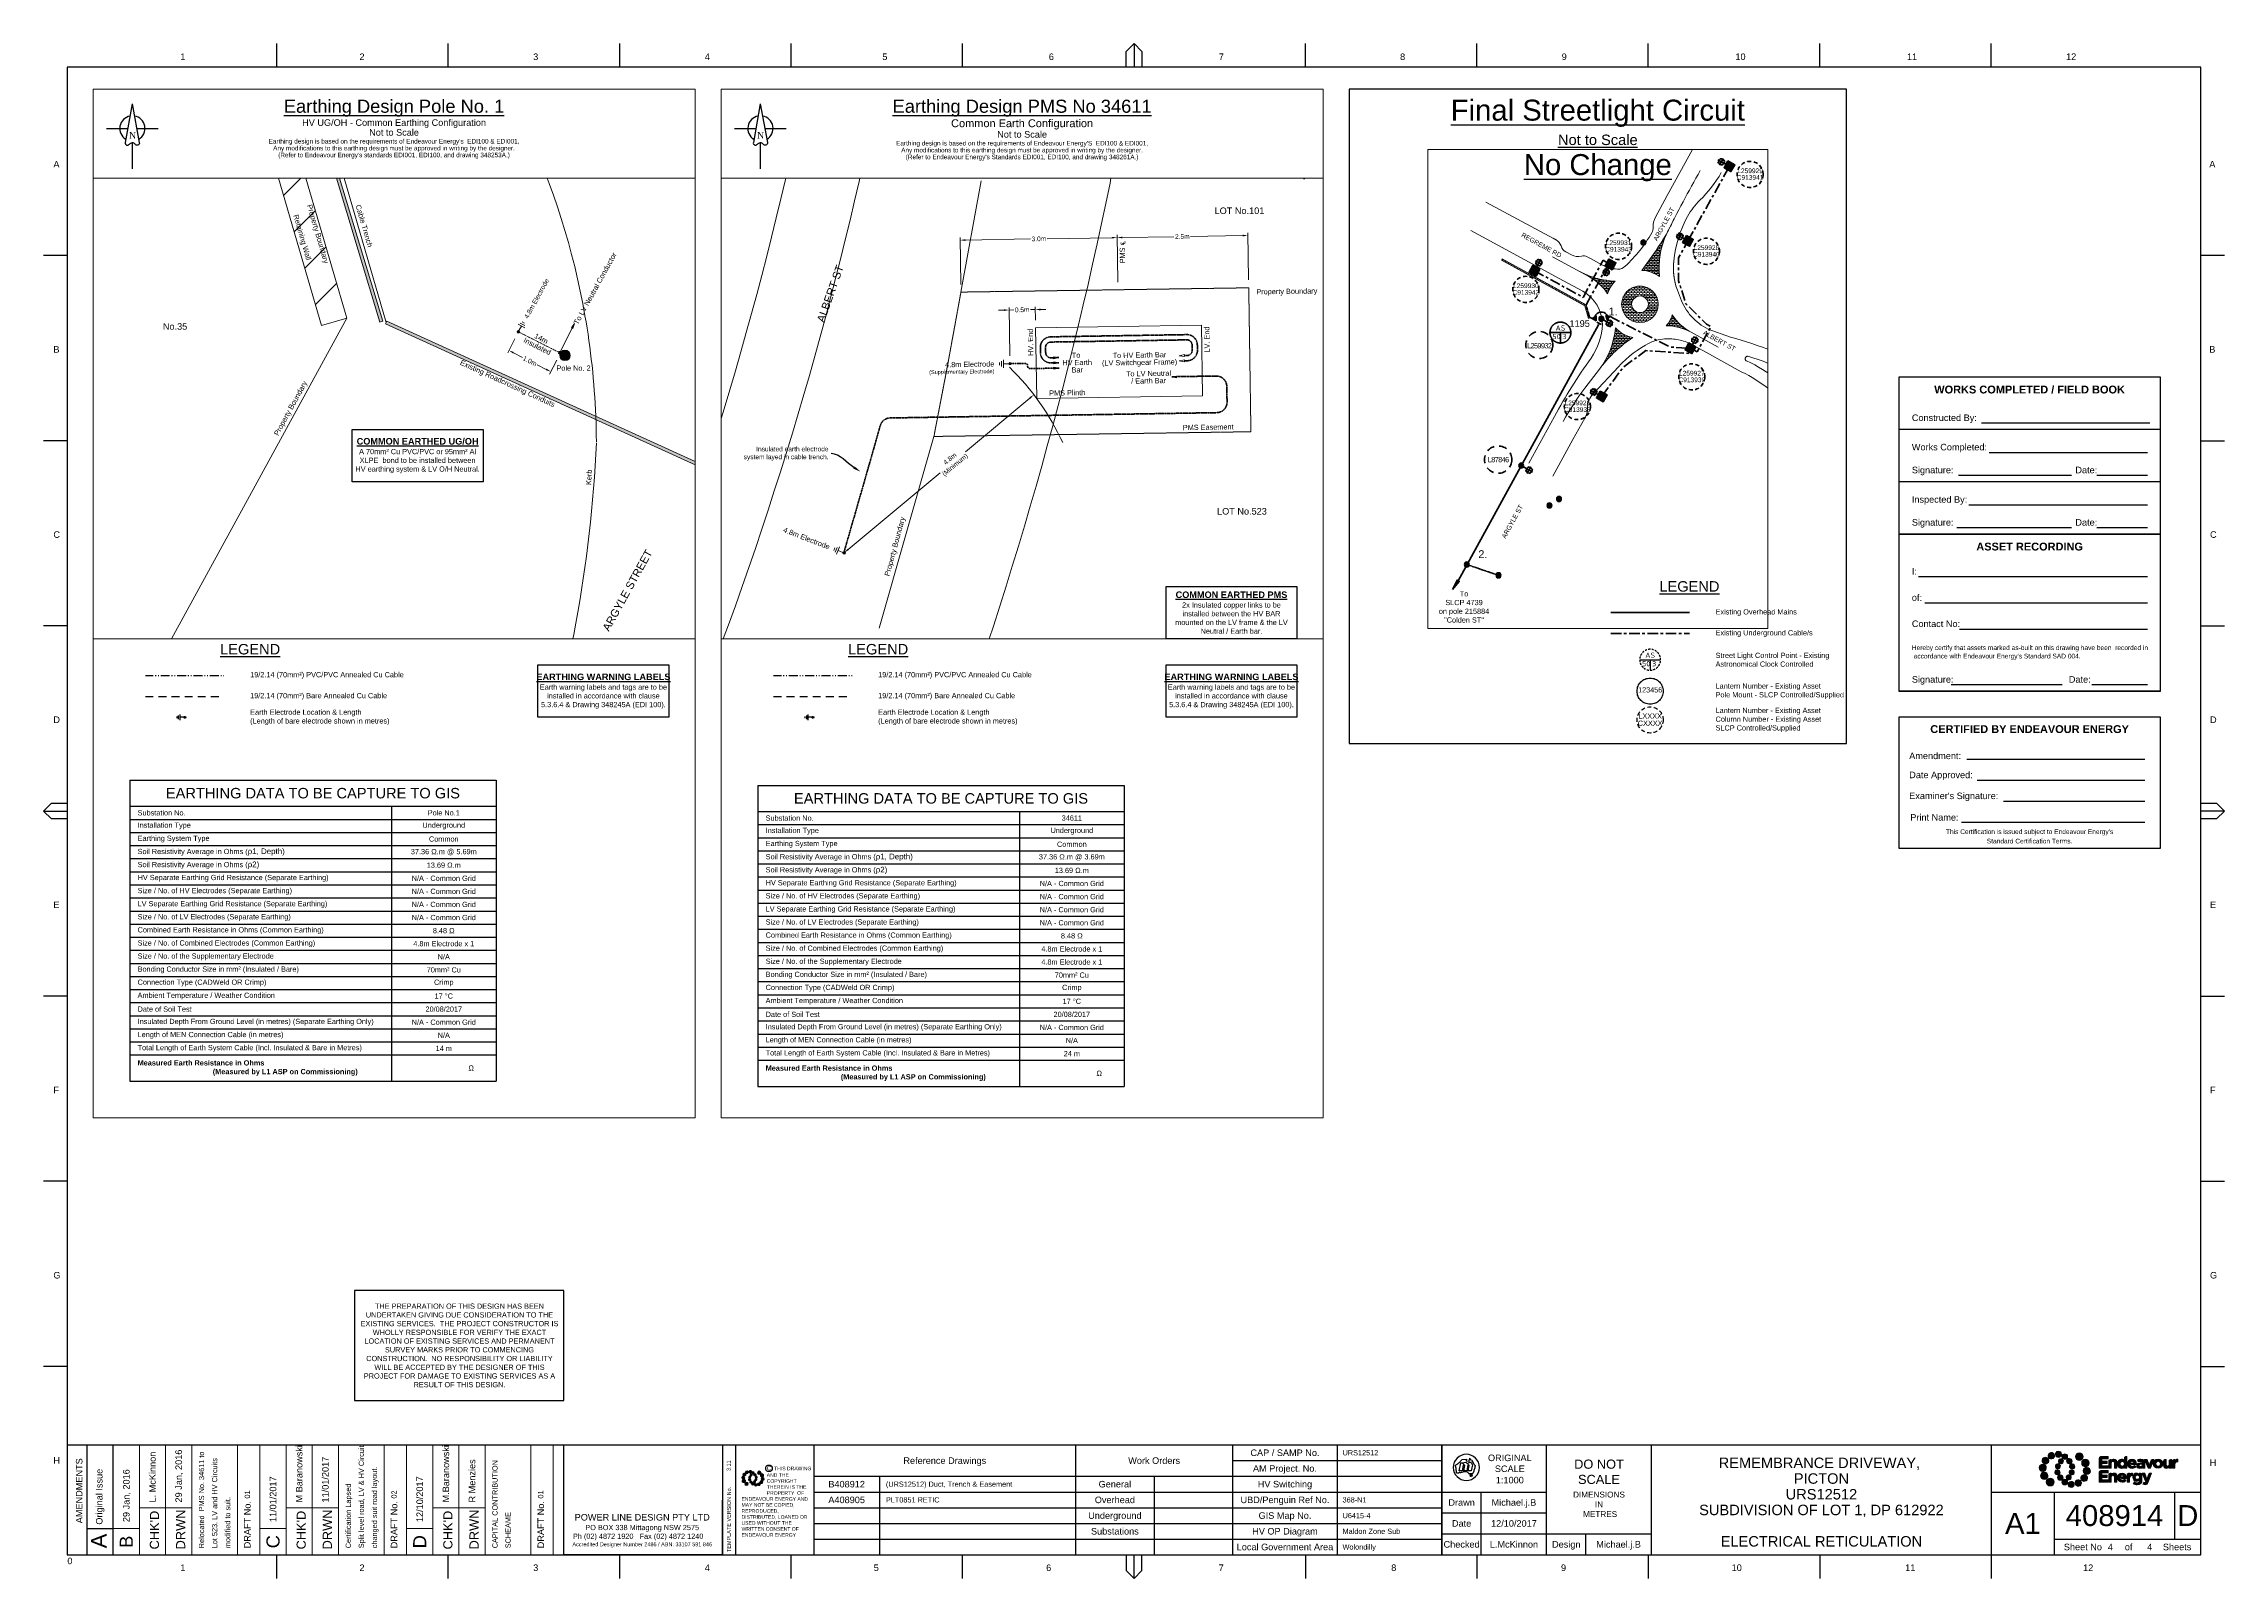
# Paper-space layout 'earthing' of a CAD drawing. Header units: metres, sheet in millimetres. Extents: x -9 to 824, y -9 to 577.
# The model-space entities are those that its viewports show. They can reach past a viewport. Long polylines and large blocks are cut down to what shows.
import ezdxf
from ezdxf import colors
from ezdxf.entities.mleader import LeaderData, LeaderLine
from ezdxf.enums import TextEntityAlignment as Align
from ezdxf.math import Vec2, Vec3

# ---------------------------------------------------------------- set-up
doc = ezdxf.new("R2010")
doc.units = ezdxf.units.M
for name, pattern in [('Cable Exist OH', [1, 1, 0]), ('Cable Exist UG', [7, 4, -1, 1, -1]), ('Dash', [5, 3, -2]), ('DASHED', [19.05, 12.7, -6.35]), ('PHANTOM', [6.15, 3, -0.75, 0.3, -0.75, 0.3, -0.75, 0.3])]:
    doc.linetypes.add(name, pattern=pattern)
doc.layers.get('0').update_dxf_attribs({"color": 6})
for name, color, linetype, lineweight in [('_User Miscellaneous6', 13, 'Continuous', 13), ('_User Miscellaneous7', 3, 'Continuous', 13), ('_User_SL_Exist', 4, 'Continuous', 35), ('Cadastre Land Parcels_SP_EXT', 118, 'Continuous', 15), ('Cadastre Road Names_SP_HV_LV_SL_EXT', 211, 'Continuous', 15)]:
    doc.layers.add(name, color=color, linetype=linetype, lineweight=lineweight)
for name, color, linetype in [('Notes', 7, 'Continuous'), ('OH_Details_SP_MISC', 7, 'Continuous'), ('SupportsOH_SP_TR_HV_LV_SL_EXT', 7, 'Continuous'), ('UG_Details_SP_MISC', 7, 'Continuous')]:
    doc.layers.add(name, color=color, linetype=linetype)
doc.layers.add('Viewports', color=6, linetype='Continuous', plot=False)
doc.styles.add('ARIAL', font='arial.ttf', dxfattribs={"height": 2})
doc.styles.add('iecARIAL', font='arial.ttf', dxfattribs={"height": 2})
doc.styles.add('iecNAME', font='times.ttf')
doc.styles.add('IESYMBOL1', font='isocp.shx')
doc.styles.add('POLE_LABEL', font='arial.ttf', dxfattribs={"height": 2})
doc.styles.get("Standard").update_dxf_attribs({"font": 'arial.ttf'})
doc.linetypes.add('IE Trench HV', pattern='A,4,-0.4,["/",Standard,S=2,R=0,X=0.25,Y=-1],-1.6', length=6)
doc.dimstyles.new('1.8mm_1_50', dxfattribs={"dimtxt": 0.09, "dimasz": 0.1, "dimexe": 0.05, "dimexo": 0.15, "dimgap": 0.025, "dimtad": 0, "dimtoh": 1, "dimlfac": -1, "dimzin": 12, "dimdsep": 46, "dimtxsty": 'Standard', "dimcen": 1, "dimclrd": 256, "dimclre": 256, "dimclrt": 256, "dimazin": 3, "dimtfac": 1, "dimtmove": 0, "dimatfit": 3, "dimfxl": 1, "dimtolj": 1, "dimtzin": 0, "dimlwd": -1, "dimlwe": -1, "dimarcsym": 0})
pattern_1 = [(45, (0, 0), (-0.449012806053, 0.449012806053), [])]

# ---------------------------------------------------------------- blocks, each defined once
blk = doc.blocks.new('EE_LOGO_SMALL')
at = {"layer": 'Notes'}
h = blk.add_hatch(color=256, dxfattribs=at)
edge = h.paths.add_edge_path()
edge.add_spline(control_points=[(-8.4, 2), (-9.2, 2), (-9.8, 1.4), (-9.8, 0.7), (-9.9, -0.1), (-9.3, -0.7), (-8.6, -0.8), (-7.8, -0.8), (-7.2, -0.2), (-7.1, 0.5), (-7.1, 1.3), (-7.7, 1.9), (-8.4, 2)], knot_values=[0, 0, 0, 0, 1, 1, 1, 2, 2, 2, 3, 3, 3, 4, 4, 4, 4], degree=3, periodic=0)
h = blk.add_hatch(color=256, dxfattribs=at)
edge = h.paths.add_edge_path()
edge.add_spline(control_points=[(-6.8, 4.5), (-7.4, 4.8), (-8.2, 4.6), (-8.6, 4), (-8.9, 3.4), (-8.7, 2.6), (-8.1, 2.2), (-7.5, 1.9), (-6.7, 2.1), (-6.3, 2.7), (-6, 3.3), (-6.2, 4.1), (-6.8, 4.5)], knot_values=[0, 0, 0, 0, 1, 1, 1, 2, 2, 2, 3, 3, 3, 4, 4, 4, 4], degree=3, periodic=0)
h = blk.add_hatch(color=256, dxfattribs=at)
edge = h.paths.add_edge_path()
edge.add_spline(control_points=[(-4.2, 5.9), (-4.6, 6.5), (-5.3, 6.6), (-5.9, 6.3), (-6.4, 5.9), (-6.6, 5.1), (-6.2, 4.6), (-5.9, 4), (-5.1, 3.8), (-4.6, 4.2), (-4, 4.6), (-3.8, 5.3), (-4.2, 5.9)], knot_values=[0, 0, 0, 0, 1, 1, 1, 2, 2, 2, 3, 3, 3, 4, 4, 4, 4], degree=3, periodic=0)
h = blk.add_hatch(color=256, dxfattribs=at)
edge = h.paths.add_edge_path()
edge.add_spline(control_points=[(-1.3, 5.9), (-1.4, 6.5), (-2, 7), (-2.6, 6.9), (-3.3, 6.9), (-3.7, 6.3), (-3.7, 5.6), (-3.6, 5), (-3, 4.5), (-2.4, 4.6), (-1.7, 4.7), (-1.3, 5.2), (-1.3, 5.9)], knot_values=[0, 0, 0, 0, 1, 1, 1, 2, 2, 2, 3, 3, 3, 4, 4, 4, 4], degree=3, periodic=0)
h = blk.add_hatch(color=256, dxfattribs=at)
edge = h.paths.add_edge_path()
edge.add_spline(control_points=[(-2.5, 2.1), (-3, 2.2), (-3.5, 1.9), (-3.6, 1.3), (-3.7, 0.8), (-3.4, 0.3), (-2.9, 0.2), (-2.4, 0.1), (-1.9, 0.4), (-1.8, 0.9), (-1.7, 1.5), (-2, 2), (-2.5, 2.1)], knot_values=[0, 0, 0, 0, 1, 1, 1, 2, 2, 2, 3, 3, 3, 4, 4, 4, 4], degree=3, periodic=0)
h = blk.add_hatch(color=256, dxfattribs=at)
edge = h.paths.add_edge_path()
edge.add_spline(control_points=[(1, 4.9), (1, 4.3), (0.5, 3.8), (-0.1, 3.8), (-0.7, 3.8), (-1.2, 4.3), (-1.2, 4.9), (-1.2, 5.5), (-0.7, 6), (-0.1, 6), (0.5, 6), (1, 5.5), (1, 4.9)], knot_values=[0, 0, 0, 0, 1, 1, 1, 2, 2, 2, 3, 3, 3, 4, 4, 4, 4], degree=3, periodic=0)
edge = h.paths.add_edge_path()
edge.add_spline(control_points=[(-1.4, 4), (-1.9, 4.1), (-2.4, 3.8), (-2.5, 3.3), (-2.6, 2.7), (-2.3, 2.2), (-1.8, 2.1), (-1.3, 2), (-0.7, 2.3), (-0.6, 2.9), (-0.5, 3.4), (-0.9, 3.9), (-1.4, 4)], knot_values=[0, 0, 0, 0, 1, 1, 1, 2, 2, 2, 3, 3, 3, 4, 4, 4, 4], degree=3, periodic=0)
h = blk.add_hatch(color=256, dxfattribs=at)
edge = h.paths.add_edge_path()
edge.add_spline(control_points=[(2.3, 2.4), (2.8, 2.8), (2.8, 3.4), (2.4, 3.9), (2, 4.3), (1.4, 4.3), (0.9, 3.9), (0.5, 3.6), (0.5, 2.9), (0.9, 2.5), (1.2, 2), (1.9, 2), (2.3, 2.4)], knot_values=[0, 0, 0, 0, 1, 1, 1, 2, 2, 2, 3, 3, 3, 4, 4, 4, 4], degree=3, periodic=0)
edge = h.paths.add_edge_path()
edge.add_spline(control_points=[(1, 4.9), (1, 4.3), (0.5, 3.8), (-0.1, 3.8), (-0.7, 3.8), (-1.2, 4.3), (-1.2, 4.9), (-1.2, 5.5), (-0.7, 6), (-0.1, 6), (0.5, 6), (1, 5.5), (1, 4.9)], knot_values=[0, 0, 0, 0, 1, 1, 1, 2, 2, 2, 3, 3, 3, 4, 4, 4, 4], degree=3, periodic=0)
h = blk.add_hatch(color=256, dxfattribs=at)
edge = h.paths.add_edge_path()
edge.add_spline(control_points=[(1, 4.9), (1, 4.3), (0.5, 3.8), (-0.1, 3.8), (-0.7, 3.8), (-1.2, 4.3), (-1.2, 4.9), (-1.2, 5.5), (-0.7, 6), (-0.1, 6), (0.5, 6), (1, 5.5), (1, 4.9)], knot_values=[0, 0, 0, 0, 1, 1, 1, 2, 2, 2, 3, 3, 3, 4, 4, 4, 4], degree=3, periodic=0)
edge = h.paths.add_edge_path(flags=16)
edge.add_spline(control_points=[(1, 4.9), (1, 4.3), (0.5, 3.8), (-0.1, 3.8), (-0.7, 3.8), (-1.2, 4.3), (-1.2, 4.9), (-1.2, 5.5), (-0.7, 6), (-0.1, 6), (0.5, 6), (1, 5.5), (1, 4.9)], knot_values=[0, 0, 0, 0, 1, 1, 1, 2, 2, 2, 3, 3, 3, 4, 4, 4, 4], degree=3, periodic=0)
h = blk.add_hatch(color=256, dxfattribs=at)
edge = h.paths.add_edge_path()
edge.add_spline(control_points=[(3, 0.2), (3.5, 0.3), (3.8, 0.9), (3.7, 1.4), (3.6, 1.9), (3, 2.3), (2.5, 2.1), (1.9, 2), (1.6, 1.4), (1.8, 0.9), (1.9, 0.4), (2.5, 0.1), (3, 0.2)], knot_values=[0, 0, 0, 0, 1, 1, 1, 2, 2, 2, 3, 3, 3, 4, 4, 4, 4], degree=3, periodic=0)
h = blk.add_hatch(color=256, dxfattribs=at)
edge = h.paths.add_edge_path()
edge.add_spline(control_points=[(7, 4.9), (7, 4), (6.3, 3.4), (5.5, 3.4), (4.6, 3.4), (4, 4), (4, 4.9), (4, 5.7), (4.6, 6.4), (5.5, 6.4), (6.3, 6.4), (7, 5.7), (7, 4.9)], knot_values=[0, 0, 0, 0, 1, 1, 1, 2, 2, 2, 3, 3, 3, 4, 4, 4, 4], degree=3, periodic=0)
h = blk.add_hatch(color=256, dxfattribs=at)
edge = h.paths.add_edge_path()
edge.add_spline(control_points=[(8.4, 1.1), (9.1, 1.5), (9.4, 2.3), (9.1, 3), (8.8, 3.7), (7.9, 4.1), (7.2, 3.8), (6.5, 3.4), (6.2, 2.6), (6.5, 1.9), (6.8, 1.2), (7.7, 0.8), (8.4, 1.1)], knot_values=[0, 0, 0, 0, 1, 1, 1, 2, 2, 2, 3, 3, 3, 4, 4, 4, 4], degree=3, periodic=0)
h = blk.add_hatch(color=256, dxfattribs=at)
edge = h.paths.add_edge_path()
edge.add_spline(control_points=[(8.3, -1.9), (9, -1.9), (9.7, -1.4), (9.7, -0.6), (9.7, 0.1), (9.2, 0.8), (8.4, 0.8), (7.7, 0.8), (7, 0.3), (7, -0.5), (6.9, -1.2), (7.5, -1.9), (8.3, -1.9)], knot_values=[0, 0, 0, 0, 1, 1, 1, 2, 2, 2, 3, 3, 3, 4, 4, 4, 4], degree=3, periodic=0)
h = blk.add_hatch(color=256, dxfattribs=at)
edge = h.paths.add_edge_path()
edge.add_spline(control_points=[(-8.5, -1.1), (-9.2, -1.4), (-9.6, -2.3), (-9.3, -3), (-8.9, -3.7), (-8.1, -4), (-7.4, -3.7), (-6.7, -3.4), (-6.3, -2.5), (-6.6, -1.8), (-7, -1.1), (-7.8, -0.8), (-8.5, -1.1)], knot_values=[0, 0, 0, 0, 1, 1, 1, 2, 2, 2, 3, 3, 3, 4, 4, 4, 4], degree=3, periodic=0)
h = blk.add_hatch(color=256, dxfattribs=at)
edge = h.paths.add_edge_path()
edge.add_spline(control_points=[(-7.1, -4.8), (-7.1, -4), (-6.5, -3.3), (-5.6, -3.3), (-4.8, -3.3), (-4.1, -4), (-4.1, -4.8), (-4.1, -5.7), (-4.8, -6.3), (-5.6, -6.3), (-6.5, -6.3), (-7.1, -5.7), (-7.1, -4.8)], knot_values=[0, 0, 0, 0, 1, 1, 1, 2, 2, 2, 3, 3, 3, 4, 4, 4, 4], degree=3, periodic=0)
h = blk.add_hatch(color=256, dxfattribs=at)
edge = h.paths.add_edge_path()
edge.add_spline(control_points=[(-3.1, -0.2), (-3.7, -0.3), (-4, -0.8), (-3.8, -1.4), (-3.7, -1.9), (-3.2, -2.2), (-2.6, -2.1), (-2.1, -1.9), (-1.8, -1.4), (-1.9, -0.9), (-2.1, -0.3), (-2.6, 0), (-3.1, -0.2)], knot_values=[0, 0, 0, 0, 1, 1, 1, 2, 2, 2, 3, 3, 3, 4, 4, 4, 4], degree=3, periodic=0)
h = blk.add_hatch(color=256, dxfattribs=at)
edge = h.paths.add_edge_path()
edge.add_spline(control_points=[(-2.5, -2.3), (-2.9, -2.7), (-3, -3.4), (-2.6, -3.8), (-2.2, -4.2), (-1.5, -4.3), (-1.1, -3.9), (-0.7, -3.5), (-0.6, -2.8), (-1, -2.4), (-1.4, -2), (-2, -1.9), (-2.5, -2.3)], knot_values=[0, 0, 0, 0, 1, 1, 1, 2, 2, 2, 3, 3, 3, 4, 4, 4, 4], degree=3, periodic=0)
h = blk.add_hatch(color=256, dxfattribs=at)
edge = h.paths.add_edge_path()
edge.add_spline(control_points=[(-1.2, -4.8), (-1.2, -4.2), (-0.7, -3.7), (-0.1, -3.7), (0.5, -3.7), (1, -4.2), (1, -4.8), (1, -5.4), (0.5, -5.9), (-0.1, -5.9), (-0.7, -5.9), (-1.2, -5.4), (-1.2, -4.8)], knot_values=[0, 0, 0, 0, 1, 1, 1, 2, 2, 2, 3, 3, 3, 4, 4, 4, 4], degree=3, periodic=0)
h = blk.add_hatch(color=256, dxfattribs=at)
edge = h.paths.add_edge_path()
edge.add_spline(control_points=[(1.2, -3.9), (1.7, -4.1), (2.2, -3.7), (2.3, -3.2), (2.5, -2.7), (2.1, -2.2), (1.6, -2.1), (1.1, -2), (0.6, -2.3), (0.5, -2.8), (0.4, -3.3), (0.7, -3.8), (1.2, -3.9)], knot_values=[0, 0, 0, 0, 1, 1, 1, 2, 2, 2, 3, 3, 3, 4, 4, 4, 4], degree=3, periodic=0)
h = blk.add_hatch(color=256, dxfattribs=at)
edge = h.paths.add_edge_path()
edge.add_spline(control_points=[(1.2, -5.8), (1.3, -6.5), (1.8, -6.9), (2.5, -6.9), (3.1, -6.8), (3.6, -6.2), (3.5, -5.6), (3.4, -5), (2.9, -4.5), (2.2, -4.6), (1.6, -4.6), (1.1, -5.2), (1.2, -5.8)], knot_values=[0, 0, 0, 0, 1, 1, 1, 2, 2, 2, 3, 3, 3, 4, 4, 4, 4], degree=3, periodic=0)
h = blk.add_hatch(color=256, dxfattribs=at)
edge = h.paths.add_edge_path()
edge.add_spline(control_points=[(2.4, -2), (2.9, -2.1), (3.4, -1.8), (3.5, -1.3), (3.6, -0.8), (3.3, -0.3), (2.8, -0.2), (2.2, -0.1), (1.7, -0.4), (1.6, -0.9), (1.5, -1.4), (1.8, -1.9), (2.4, -2)], knot_values=[0, 0, 0, 0, 1, 1, 1, 2, 2, 2, 3, 3, 3, 4, 4, 4, 4], degree=3, periodic=0)
h = blk.add_hatch(color=256, dxfattribs=at)
edge = h.paths.add_edge_path()
edge.add_spline(control_points=[(4, -5.8), (4.4, -6.4), (5.2, -6.6), (5.7, -6.2), (6.3, -5.8), (6.5, -5.1), (6.1, -4.5), (5.7, -4), (5, -3.8), (4.4, -4.2), (3.8, -4.5), (3.7, -5.3), (4, -5.8)], knot_values=[0, 0, 0, 0, 1, 1, 1, 2, 2, 2, 3, 3, 3, 4, 4, 4, 4], degree=3, periodic=0)
h = blk.add_hatch(color=256, dxfattribs=at)
edge = h.paths.add_edge_path()
edge.add_spline(control_points=[(6.7, -4.4), (7.3, -4.8), (8.1, -4.6), (8.4, -4), (8.8, -3.3), (8.6, -2.6), (8, -2.2), (7.3, -1.8), (6.6, -2.1), (6.2, -2.7), (5.8, -3.3), (6, -4.1), (6.7, -4.4)], knot_values=[0, 0, 0, 0, 1, 1, 1, 2, 2, 2, 3, 3, 3, 4, 4, 4, 4], degree=3, periodic=0)
at = {"layer": 'Notes', "lineweight": 0}
for points in [[(1.8, 2.1), (1.8, 2.1)], [(-2, -2.1), (-2, -2.1)]]:
    blk.add_lwpolyline(points, dxfattribs=at)
for points in [[(-8.4, 2), (-9.2, 2), (-9.8, 1.4), (-9.8, 0.7), (-9.9, -0.1), (-9.3, -0.7), (-8.6, -0.8), (-7.8, -0.8), (-7.2, -0.2), (-7.1, 0.5), (-7.1, 1.3), (-7.7, 1.9), (-8.4, 2)], [(-6.8, 4.5), (-7.4, 4.8), (-8.2, 4.6), (-8.6, 4), (-8.9, 3.4), (-8.7, 2.6), (-8.1, 2.2), (-7.5, 1.9), (-6.7, 2.1), (-6.3, 2.7), (-6, 3.3), (-6.2, 4.1), (-6.8, 4.5)], [(-4.2, 5.9), (-4.6, 6.5), (-5.3, 6.6), (-5.9, 6.3), (-6.4, 5.9), (-6.6, 5.1), (-6.2, 4.6), (-5.9, 4), (-5.1, 3.8), (-4.6, 4.2), (-4, 4.6), (-3.8, 5.3), (-4.2, 5.9)], [(-1.3, 5.9), (-1.4, 6.5), (-2, 7), (-2.6, 6.9), (-3.3, 6.9), (-3.7, 6.3), (-3.7, 5.6), (-3.6, 5), (-3, 4.5), (-2.4, 4.6), (-1.7, 4.7), (-1.3, 5.2), (-1.3, 5.9)], [(-2.5, 2.1), (-3, 2.2), (-3.5, 1.9), (-3.6, 1.3), (-3.7, 0.8), (-3.4, 0.3), (-2.9, 0.2), (-2.4, 0.1), (-1.9, 0.4), (-1.8, 0.9), (-1.7, 1.5), (-2, 2), (-2.5, 2.1)], [(-1.4, 4), (-1.9, 4.1), (-2.4, 3.8), (-2.5, 3.3), (-2.6, 2.7), (-2.3, 2.2), (-1.8, 2.1), (-1.3, 2), (-0.7, 2.3), (-0.6, 2.9), (-0.5, 3.4), (-0.9, 3.9), (-1.4, 4)], [(1, 4.9), (1, 4.3), (0.5, 3.8), (-0.1, 3.8), (-0.7, 3.8), (-1.2, 4.3), (-1.2, 4.9), (-1.2, 5.5), (-0.7, 6), (-0.1, 6), (0.5, 6), (1, 5.5), (1, 4.9)], [(1, 4.9), (1, 4.3), (0.5, 3.8), (-0.1, 3.8), (-0.7, 3.8), (-1.2, 4.3), (-1.2, 4.9), (-1.2, 5.5), (-0.7, 6), (-0.1, 6), (0.5, 6), (1, 5.5), (1, 4.9)], [(2.3, 2.4), (2.8, 2.8), (2.8, 3.4), (2.4, 3.9), (2, 4.3), (1.4, 4.3), (0.9, 3.9), (0.5, 3.6), (0.5, 2.9), (0.9, 2.5), (1.2, 2), (1.9, 2), (2.3, 2.4)], [(3, 0.2), (3.5, 0.3), (3.8, 0.9), (3.7, 1.4), (3.6, 1.9), (3, 2.3), (2.5, 2.1), (1.9, 2), (1.6, 1.4), (1.8, 0.9), (1.9, 0.4), (2.5, 0.1), (3, 0.2)], [(7, 4.9), (7, 4), (6.3, 3.4), (5.5, 3.4), (4.6, 3.4), (4, 4), (4, 4.9), (4, 5.7), (4.6, 6.4), (5.5, 6.4), (6.3, 6.4), (7, 5.7), (7, 4.9)], [(8.4, 1.1), (9.1, 1.5), (9.4, 2.3), (9.1, 3), (8.8, 3.7), (7.9, 4.1), (7.2, 3.8), (6.5, 3.4), (6.2, 2.6), (6.5, 1.9), (6.8, 1.2), (7.7, 0.8), (8.4, 1.1)], [(8.3, -1.9), (9, -1.9), (9.7, -1.4), (9.7, -0.6), (9.7, 0.1), (9.2, 0.8), (8.4, 0.8), (7.7, 0.8), (7, 0.3), (7, -0.5), (6.9, -1.2), (7.5, -1.9), (8.3, -1.9)], [(-8.5, -1.1), (-9.2, -1.4), (-9.6, -2.3), (-9.3, -3), (-8.9, -3.7), (-8.1, -4), (-7.4, -3.7), (-6.7, -3.4), (-6.3, -2.5), (-6.6, -1.8), (-7, -1.1), (-7.8, -0.8), (-8.5, -1.1)], [(-7.1, -4.8), (-7.1, -4), (-6.5, -3.3), (-5.6, -3.3), (-4.8, -3.3), (-4.1, -4), (-4.1, -4.8), (-4.1, -5.7), (-4.8, -6.3), (-5.6, -6.3), (-6.5, -6.3), (-7.1, -5.7), (-7.1, -4.8)], [(-3.1, -0.2), (-3.7, -0.3), (-4, -0.8), (-3.8, -1.4), (-3.7, -1.9), (-3.2, -2.2), (-2.6, -2.1), (-2.1, -1.9), (-1.8, -1.4), (-1.9, -0.9), (-2.1, -0.3), (-2.6, 0), (-3.1, -0.2)], [(-2.5, -2.3), (-2.9, -2.7), (-3, -3.4), (-2.6, -3.8), (-2.2, -4.2), (-1.5, -4.3), (-1.1, -3.9), (-0.7, -3.5), (-0.6, -2.8), (-1, -2.4), (-1.4, -2), (-2, -1.9), (-2.5, -2.3)], [(-1.2, -4.8), (-1.2, -4.2), (-0.7, -3.7), (-0.1, -3.7), (0.5, -3.7), (1, -4.2), (1, -4.8), (1, -5.4), (0.5, -5.9), (-0.1, -5.9), (-0.7, -5.9), (-1.2, -5.4), (-1.2, -4.8)], [(1.2, -3.9), (1.7, -4.1), (2.2, -3.7), (2.3, -3.2), (2.5, -2.7), (2.1, -2.2), (1.6, -2.1), (1.1, -2), (0.6, -2.3), (0.5, -2.8), (0.4, -3.3), (0.7, -3.8), (1.2, -3.9)], [(1.2, -5.8), (1.3, -6.5), (1.8, -6.9), (2.5, -6.9), (3.1, -6.8), (3.6, -6.2), (3.5, -5.6), (3.4, -5), (2.9, -4.5), (2.2, -4.6), (1.6, -4.6), (1.1, -5.2), (1.2, -5.8)], [(2.4, -2), (2.9, -2.1), (3.4, -1.8), (3.5, -1.3), (3.6, -0.8), (3.3, -0.3), (2.8, -0.2), (2.2, -0.1), (1.7, -0.4), (1.6, -0.9), (1.5, -1.4), (1.8, -1.9), (2.4, -2)], [(4, -5.8), (4.4, -6.4), (5.2, -6.6), (5.7, -6.2), (6.3, -5.8), (6.5, -5.1), (6.1, -4.5), (5.7, -4), (5, -3.8), (4.4, -4.2), (3.8, -4.5), (3.7, -5.3), (4, -5.8)], [(6.7, -4.4), (7.3, -4.8), (8.1, -4.6), (8.4, -4), (8.8, -3.3), (8.6, -2.6), (8, -2.2), (7.3, -1.8), (6.6, -2.1), (6.2, -2.7), (5.8, -3.3), (6, -4.1), (6.7, -4.4)]]:
    blk.add_open_spline(points, degree=3, knots=[0, 0, 0, 0, 1, 1, 1, 2, 2, 2, 3, 3, 3, 4, 4, 4, 4], dxfattribs=at)
blk = doc.blocks.new('EE_COPYRIGHT_A1')
at = {"layer": 'Notes'}
blk.add_circle((9.53, -0.82), 1.15, dxfattribs=at)
at = {"xscale": 0.4, "yscale": 0.4, "zscale": 0.4}
blk.add_blockref('EE_LOGO_SMALL', (3.96, -4.29), dxfattribs=at)
at = {"layer": 'Notes', "insert": (0, 0), "char_height": 1.25, "width": 24.1208, "attachment_point": 1, "style": 'ARIAL'}
blk.add_mtext('\\pt8.75;               ^I{\\H1.2x;C } THIS DRAWING\\P\\pi-8.75,l8.75,t8.75,20;       ^IAND THE ^I\\P\\pi0,t8.75;COPYRIGHT\\P\\pi-8.75,t1.25,8.75;^I^ITHEREIN IS THE PROPERTY  OF \\P\\pi0,l0,t1.25;ENDEAVOUR ENERGY AND MAY NOT BE COPIED, REPRODUCED, DISTRIBUTED, LOANED OR USED WITHOUT THE WRITTEN CONSENT OF ENDEAVOUR ENERGY', dxfattribs=at)
blk = doc.blocks.new('EE_LOGO')
h = blk.add_hatch(color=256)
edge = h.paths.add_edge_path()
edge.add_spline(control_points=[(-25.34, 1.94), (-26.08, 1.98), (-26.72, 1.41), (-26.77, 0.66), (-26.81, -0.09), (-26.24, -0.72), (-25.49, -0.77), (-24.74, -0.81), (-24.1, -0.24), (-24.06, 0.51), (-24.02, 1.25), (-24.59, 1.89), (-25.34, 1.94)], knot_values=[0, 0, 0, 0, 1, 1, 1, 2, 2, 2, 3, 3, 3, 4, 4, 4, 4], degree=3, periodic=0)
h = blk.add_hatch(color=256)
edge = h.paths.add_edge_path()
edge.add_spline(control_points=[(-23.73, 4.46), (-24.34, 4.81), (-25.13, 4.61), (-25.49, 3.99), (-25.85, 3.38), (-25.64, 2.59), (-25.03, 2.23), (-24.41, 1.87), (-23.63, 2.08), (-23.27, 2.69), (-22.91, 3.31), (-23.12, 4.1), (-23.73, 4.46)], knot_values=[0, 0, 0, 0, 1, 1, 1, 2, 2, 2, 3, 3, 3, 4, 4, 4, 4], degree=3, periodic=0)
h = blk.add_hatch(color=256)
edge = h.paths.add_edge_path()
edge.add_spline(control_points=[(-21.12, 5.87), (-21.48, 6.44), (-22.24, 6.61), (-22.81, 6.24), (-23.37, 5.88), (-23.54, 5.12), (-23.17, 4.55), (-22.81, 3.98), (-22.05, 3.82), (-21.48, 4.19), (-20.92, 4.55), (-20.75, 5.31), (-21.12, 5.87)], knot_values=[0, 0, 0, 0, 1, 1, 1, 2, 2, 2, 3, 3, 3, 4, 4, 4, 4], degree=3, periodic=0)
h = blk.add_hatch(color=256)
edge = h.paths.add_edge_path()
edge.add_spline(control_points=[(-19.43, 2.06), (-19.94, 2.17), (-20.44, 1.84), (-20.55, 1.33), (-20.66, 0.82), (-20.34, 0.32), (-19.83, 0.21), (-19.32, 0.1), (-18.81, 0.42), (-18.71, 0.93), (-18.59, 1.44), (-18.92, 1.95), (-19.43, 2.06)], knot_values=[0, 0, 0, 0, 1, 1, 1, 2, 2, 2, 3, 3, 3, 4, 4, 4, 4], degree=3, periodic=0)
h = blk.add_hatch(color=256)
edge = h.paths.add_edge_path()
edge.add_spline(control_points=[(-18.27, 5.87), (-18.34, 6.5), (-18.91, 6.97), (-19.54, 6.9), (-20.18, 6.84), (-20.65, 6.27), (-20.58, 5.63), (-20.52, 4.99), (-19.95, 4.53), (-19.31, 4.59), (-18.67, 4.66), (-18.21, 5.23), (-18.27, 5.87)], knot_values=[0, 0, 0, 0, 1, 1, 1, 2, 2, 2, 3, 3, 3, 4, 4, 4, 4], degree=3, periodic=0)
h = blk.add_hatch(color=256)
edge = h.paths.add_edge_path()
edge.add_spline(control_points=[(-15.91, 4.86), (-15.91, 4.26), (-16.4, 3.77), (-17, 3.77), (-17.6, 3.77), (-18.08, 4.26), (-18.08, 4.86), (-18.08, 5.46), (-17.6, 5.95), (-17, 5.95), (-16.4, 5.95), (-15.91, 5.46), (-15.91, 4.86)], knot_values=[0, 0, 0, 0, 1, 1, 1, 2, 2, 2, 3, 3, 3, 4, 4, 4, 4], degree=3, periodic=0)
edge = h.paths.add_edge_path()
edge.add_spline(control_points=[(-18.29, 3.97), (-18.8, 4.08), (-19.3, 3.76), (-19.41, 3.25), (-19.52, 2.74), (-19.2, 2.23), (-18.69, 2.12), (-18.18, 2.01), (-17.67, 2.33), (-17.56, 2.84), (-17.45, 3.35), (-17.78, 3.86), (-18.29, 3.97)], knot_values=[0, 0, 0, 0, 1, 1, 1, 2, 2, 2, 3, 3, 3, 4, 4, 4, 4], degree=3, periodic=0)
h = blk.add_hatch(color=256)
edge = h.paths.add_edge_path()
edge.add_spline(control_points=[(-14.59, 2.36), (-14.16, 2.75), (-14.12, 3.41), (-14.51, 3.84), (-14.89, 4.27), (-15.55, 4.31), (-15.99, 3.93), (-16.42, 3.54), (-16.46, 2.88), (-16.07, 2.45), (-15.69, 2.01), (-15.02, 1.98), (-14.59, 2.36)], knot_values=[0, 0, 0, 0, 1, 1, 1, 2, 2, 2, 3, 3, 3, 4, 4, 4, 4], degree=3, periodic=0)
edge = h.paths.add_edge_path()
edge.add_spline(control_points=[(-15.91, 4.86), (-15.91, 4.26), (-16.4, 3.77), (-17, 3.77), (-17.6, 3.77), (-18.08, 4.26), (-18.08, 4.86), (-18.08, 5.46), (-17.6, 5.95), (-17, 5.95), (-16.4, 5.95), (-15.91, 5.46), (-15.91, 4.86)], knot_values=[0, 0, 0, 0, 1, 1, 1, 2, 2, 2, 3, 3, 3, 4, 4, 4, 4], degree=3, periodic=0)
h = blk.add_hatch(color=256)
edge = h.paths.add_edge_path()
edge.add_spline(control_points=[(-15.91, 4.86), (-15.91, 4.26), (-16.4, 3.77), (-17, 3.77), (-17.6, 3.77), (-18.08, 4.26), (-18.08, 4.86), (-18.08, 5.46), (-17.6, 5.95), (-17, 5.95), (-16.4, 5.95), (-15.91, 5.46), (-15.91, 4.86)], knot_values=[0, 0, 0, 0, 1, 1, 1, 2, 2, 2, 3, 3, 3, 4, 4, 4, 4], degree=3, periodic=0)
edge = h.paths.add_edge_path(flags=16)
edge.add_spline(control_points=[(-15.91, 4.86), (-15.91, 4.26), (-16.4, 3.77), (-17, 3.77), (-17.6, 3.77), (-18.08, 4.26), (-18.08, 4.86), (-18.08, 5.46), (-17.6, 5.95), (-17, 5.95), (-16.4, 5.95), (-15.91, 5.46), (-15.91, 4.86)], knot_values=[0, 0, 0, 0, 1, 1, 1, 2, 2, 2, 3, 3, 3, 4, 4, 4, 4], degree=3, periodic=0)
h = blk.add_hatch(color=256)
edge = h.paths.add_edge_path()
edge.add_spline(control_points=[(-13.94, 0.18), (-13.41, 0.32), (-13.09, 0.87), (-13.23, 1.4), (-13.37, 1.93), (-13.92, 2.25), (-14.45, 2.11), (-14.98, 1.97), (-15.3, 1.42), (-15.16, 0.89), (-15.02, 0.36), (-14.47, 0.04), (-13.94, 0.18)], knot_values=[0, 0, 0, 0, 1, 1, 1, 2, 2, 2, 3, 3, 3, 4, 4, 4, 4], degree=3, periodic=0)
h = blk.add_hatch(color=256)
edge = h.paths.add_edge_path()
edge.add_spline(control_points=[(-9.93, 4.86), (-9.93, 4.03), (-10.61, 3.35), (-11.44, 3.35), (-12.28, 3.35), (-12.95, 4.03), (-12.95, 4.86), (-12.95, 5.69), (-12.28, 6.37), (-11.44, 6.37), (-10.61, 6.37), (-9.93, 5.69), (-9.93, 4.86)], knot_values=[0, 0, 0, 0, 1, 1, 1, 2, 2, 2, 3, 3, 3, 4, 4, 4, 4], degree=3, periodic=0)
h = blk.add_hatch(color=256)
edge = h.paths.add_edge_path()
edge.add_spline(control_points=[(-8.55, 1.13), (-7.83, 1.45), (-7.5, 2.29), (-7.82, 3.01), (-8.14, 3.73), (-8.98, 4.06), (-9.7, 3.74), (-10.42, 3.42), (-10.75, 2.58), (-10.43, 1.86), (-10.11, 1.14), (-9.27, 0.81), (-8.55, 1.13)], knot_values=[0, 0, 0, 0, 1, 1, 1, 2, 2, 2, 3, 3, 3, 4, 4, 4, 4], degree=3, periodic=0)
h = blk.add_hatch(color=256)
edge = h.paths.add_edge_path()
edge.add_spline(control_points=[(-8.66, -1.92), (-7.91, -1.96), (-7.27, -1.39), (-7.23, -0.64), (-7.19, 0.1), (-7.76, 0.74), (-8.51, 0.78), (-9.25, 0.83), (-9.89, 0.26), (-9.94, -0.49), (-9.98, -1.24), (-9.41, -1.88), (-8.66, -1.92)], knot_values=[0, 0, 0, 0, 1, 1, 1, 2, 2, 2, 3, 3, 3, 4, 4, 4, 4], degree=3, periodic=0)
h = blk.add_hatch(color=256)
edge = h.paths.add_edge_path()
edge.add_spline(control_points=[(-3.85, 0.44), (-3.85, 0.44), (-3.85, 4.25), (-3.85, 4.3), (-3.85, 4.35), (-3.85, 4.86), (-3.29, 4.86), (-2.74, 4.86), (-0.49, 4.86), (-0.49, 4.86), (-0.49, 4.86), (-0.49, 4), (-0.49, 4), (-0.49, 4), (-2.89, 4), (-2.89, 4), (-2.89, 4), (-2.89, 3.1), (-2.89, 3.1), (-2.89, 3.1), (-0.8, 3.1), (-0.8, 3.1), (-0.8, 3.1), (-0.8, 2.23), (-0.8, 2.23), (-0.8, 2.23), (-2.89, 2.23), (-2.89, 2.23), (-2.89, 2.23), (-2.89, 1.31), (-2.89, 1.31), (-2.89, 1.31), (-0.49, 1.31), (-0.49, 1.31), (-0.49, 1.31), (-0.49, 0.44), (-0.49, 0.44), (-0.49, 0.44), (-3.85, 0.44), (-3.85, 0.44)], knot_values=[0, 0, 0, 0, 1, 1, 1, 2, 2, 2, 3, 3, 3, 4, 4, 4, 5, 5, 5, 6, 6, 6, 7, 7, 7, 8, 8, 8, 9, 9, 9, 10, 10, 10, 11, 11, 11, 12, 12, 12, 13, 13, 13, 13], degree=3, periodic=0)
h = blk.add_hatch(color=256)
edge = h.paths.add_edge_path()
edge.add_spline(control_points=[(1.94, 0.44), (1.94, 0.44), (1.94, 2.33), (1.94, 2.33), (1.94, 2.78), (1.73, 3.02), (1.36, 3.02), (1, 3.02), (0.76, 2.78), (0.76, 2.33), (0.76, 2.33), (0.76, 0.44), (0.76, 0.44), (0.76, 0.44), (-0.2, 0.44), (-0.2, 0.44), (-0.2, 0.44), (-0.2, 3.21), (-0.2, 3.27), (-0.2, 3.33), (-0.2, 3.82), (0.36, 3.82), (0.76, 3.82), (0.76, 3.82), (0.76, 3.82), (0.76, 3.82), (0.76, 3.35), (0.76, 3.35), (0.98, 3.63), (1.27, 3.89), (1.75, 3.89), (2.48, 3.89), (2.9, 3.41), (2.9, 2.63), (2.9, 2.63), (2.9, 0.44), (2.9, 0.44), (2.9, 0.44), (1.94, 0.44), (1.94, 0.44)], knot_values=[0, 0, 0, 0, 1, 1, 1, 2, 2, 2, 3, 3, 3, 4, 4, 4, 5, 5, 5, 6, 6, 6, 7, 7, 7, 8, 8, 8, 9, 9, 9, 10, 10, 10, 11, 11, 11, 12, 12, 12, 13, 13, 13, 13], degree=3, periodic=0)
h = blk.add_hatch(color=256)
edge = h.paths.add_edge_path(flags=16)
edge.add_spline(control_points=[(5.8, 2.13), (5.8, 2.69), (5.43, 3.07), (4.98, 3.07), (4.53, 3.07), (4.15, 2.7), (4.15, 2.13), (4.15, 2.13), (4.15, 2.12), (4.15, 2.12), (4.15, 1.56), (4.53, 1.19), (4.98, 1.19), (5.43, 1.19), (5.8, 1.56), (5.8, 2.12), (5.8, 2.12), (5.8, 2.13), (5.8, 2.13)], knot_values=[0, 0, 0, 0, 1, 1, 1, 2, 2, 2, 3, 3, 3, 4, 4, 4, 5, 5, 5, 6, 6, 6, 6], degree=3, periodic=0)
edge = h.paths.add_edge_path()
edge.add_spline(control_points=[(5.79, 0.44), (5.79, 0.44), (5.79, 0.92), (5.79, 0.92), (5.55, 0.6), (5.23, 0.37), (4.73, 0.37), (3.94, 0.37), (3.19, 0.99), (3.19, 2.12), (3.19, 2.12), (3.19, 2.13), (3.19, 2.13), (3.19, 3.26), (3.93, 3.88), (4.73, 3.88), (5.24, 3.88), (5.56, 3.65), (5.79, 3.38), (5.79, 3.38), (5.79, 4.27), (5.79, 4.3), (5.79, 4.34), (5.79, 4.86), (6.34, 4.86), (6.73, 4.86), (6.75, 4.86), (6.75, 4.86), (6.75, 4.86), (6.75, 0.44), (6.75, 0.44), (6.75, 0.44), (5.79, 0.44), (5.79, 0.44)], knot_values=[0, 0, 0, 0, 1, 1, 1, 2, 2, 2, 3, 3, 3, 4, 4, 4, 5, 5, 5, 6, 6, 6, 7, 7, 7, 8, 8, 8, 9, 9, 9, 10, 10, 10, 11, 11, 11, 11], degree=3, periodic=0)
h = blk.add_hatch(color=256)
edge = h.paths.add_edge_path()
edge.add_spline(control_points=[(8.69, 3.89), (7.7, 3.89), (7.01, 3.09), (7.01, 2.13), (7.01, 2.13), (7.01, 2.12), (7.01, 2.12), (7.01, 1.08), (7.77, 0.37), (8.78, 0.37), (9.39, 0.37), (9.85, 0.61), (10.16, 1), (10.16, 1), (9.62, 1.48), (9.62, 1.48), (9.35, 1.24), (9.12, 1.14), (8.79, 1.14), (8.33, 1.13), (8, 1.49), (7.95, 1.86), (7.91, 2.18), (7.93, 2.29), (7.95, 2.43), (8.02, 2.85), (8.29, 3.12), (8.69, 3.12), (9.09, 3.12), (9.34, 2.83), (9.4, 2.4), (9.4, 2.4), (8.14, 2.4), (8.14, 2.4), (8.14, 2.4), (8.12, 1.8), (8.64, 1.8), (9.17, 1.8), (10.32, 1.8), (10.32, 1.8), (10.33, 1.89), (10.34, 1.95), (10.34, 2.04), (10.34, 2.04), (10.34, 2.05), (10.34, 2.05), (10.34, 3.01), (9.82, 3.89), (8.69, 3.89)], knot_values=[0, 0, 0, 0, 1, 1, 1, 2, 2, 2, 3, 3, 3, 4, 4, 4, 5, 5, 5, 6, 6, 6, 7, 7, 7, 8, 8, 8, 9, 9, 9, 10, 10, 10, 11, 11, 11, 12, 12, 12, 13, 13, 13, 14, 14, 14, 15, 15, 15, 16, 16, 16, 16], degree=3, periodic=0)
h = blk.add_hatch(color=256)
edge = h.paths.add_edge_path(flags=16)
edge.add_spline(control_points=[(12.69, 1.8), (12.53, 1.88), (12.31, 1.93), (12.08, 1.93), (11.67, 1.93), (11.42, 1.77), (11.42, 1.46), (11.42, 1.46), (11.42, 1.45), (11.42, 1.45), (11.42, 1.19), (11.63, 1.04), (11.94, 1.04), (12.39, 1.04), (12.69, 1.29), (12.69, 1.63), (12.69, 1.63), (12.69, 1.8), (12.69, 1.8)], knot_values=[0, 0, 0, 0, 1, 1, 1, 2, 2, 2, 3, 3, 3, 4, 4, 4, 5, 5, 5, 6, 6, 6, 6], degree=3, periodic=0)
edge = h.paths.add_edge_path()
edge.add_spline(control_points=[(12.67, 0.44), (12.67, 0.44), (12.67, 0.81), (12.67, 0.81), (12.44, 0.55), (12.12, 0.38), (11.65, 0.38), (11.01, 0.38), (10.49, 0.74), (10.49, 1.41), (10.49, 1.41), (10.49, 1.42), (10.49, 1.42), (10.49, 2.16), (11.05, 2.5), (11.85, 2.5), (12.19, 2.5), (12.44, 2.45), (12.68, 2.37), (12.68, 2.37), (12.68, 2.42), (12.68, 2.42), (12.68, 2.82), (12.43, 3.07), (11.95, 3.07), (11.59, 3.07), (11.33, 3), (11.02, 2.89), (11.02, 2.89), (10.78, 3.62), (10.78, 3.62), (11.15, 3.78), (11.52, 3.89), (12.09, 3.89), (13.14, 3.89), (13.6, 3.35), (13.6, 2.43), (13.6, 2.43), (13.6, 0.44), (13.6, 0.44), (13.6, 0.44), (12.67, 0.44), (12.67, 0.44)], knot_values=[0, 0, 0, 0, 1, 1, 1, 2, 2, 2, 3, 3, 3, 4, 4, 4, 5, 5, 5, 6, 6, 6, 7, 7, 7, 8, 8, 8, 9, 9, 9, 10, 10, 10, 11, 11, 11, 12, 12, 12, 13, 13, 13, 14, 14, 14, 14], degree=3, periodic=0)
h = blk.add_hatch(color=256)
edge = h.paths.add_edge_path()
edge.add_spline(control_points=[(15.71, 0.44), (15.71, 0.44), (14.84, 0.44), (14.84, 0.44), (14.84, 0.44), (13.51, 3.83), (13.51, 3.83), (13.51, 3.83), (14.53, 3.83), (14.53, 3.83), (14.53, 3.83), (15.28, 1.58), (15.28, 1.58), (15.28, 1.58), (15.86, 3.3), (15.86, 3.3), (15.86, 3.3), (16.02, 3.83), (16.4, 3.83), (16.78, 3.83), (17.04, 3.83), (17.04, 3.83), (17.04, 3.83), (15.71, 0.44), (15.71, 0.44)], knot_values=[0, 0, 0, 0, 1, 1, 1, 2, 2, 2, 3, 3, 3, 4, 4, 4, 5, 5, 5, 6, 6, 6, 7, 7, 7, 8, 8, 8, 8], degree=3, periodic=0)
h = blk.add_hatch(color=256)
edge = h.paths.add_edge_path(flags=16)
edge.add_spline(control_points=[(19.52, 2.16), (19.52, 2.66), (19.16, 3.09), (18.63, 3.09), (18.08, 3.09), (17.75, 2.67), (17.75, 2.17), (17.75, 2.17), (17.75, 2.16), (17.75, 2.16), (17.75, 1.66), (18.11, 1.22), (18.64, 1.22), (19.19, 1.22), (19.52, 1.65), (19.52, 2.15), (19.52, 2.15), (19.52, 2.16), (19.52, 2.16)], knot_values=[0, 0, 0, 0, 1, 1, 1, 2, 2, 2, 3, 3, 3, 4, 4, 4, 5, 5, 5, 6, 6, 6, 6], degree=3, periodic=0)
edge = h.paths.add_edge_path()
edge.add_spline(control_points=[(18.63, 0.4), (17.58, 0.4), (16.8, 1.17), (16.8, 2.15), (16.8, 2.15), (16.8, 2.16), (16.8, 2.16), (16.8, 3.13), (17.59, 3.92), (18.64, 3.92), (19.69, 3.92), (20.46, 3.14), (20.46, 2.17), (20.46, 2.17), (20.46, 2.16), (20.46, 2.16), (20.46, 1.19), (19.68, 0.4), (18.63, 0.4)], knot_values=[0, 0, 0, 0, 1, 1, 1, 2, 2, 2, 3, 3, 3, 4, 4, 4, 5, 5, 5, 6, 6, 6, 6], degree=3, periodic=0)
h = blk.add_hatch(color=256)
edge = h.paths.add_edge_path()
edge.add_spline(control_points=[(22.86, 0.44), (22.86, 0.44), (22.86, 0.92), (22.86, 0.92), (22.64, 0.64), (22.36, 0.38), (21.87, 0.38), (21.15, 0.38), (20.72, 0.86), (20.72, 1.63), (20.72, 1.63), (20.72, 3.22), (20.72, 3.27), (20.72, 3.32), (20.72, 3.82), (21.28, 3.82), (21.68, 3.82), (21.68, 3.82), (21.68, 3.82), (21.68, 3.82), (21.68, 1.94), (21.68, 1.94), (21.68, 1.48), (21.9, 1.25), (22.26, 1.25), (22.63, 1.25), (22.86, 1.48), (22.86, 1.94), (22.86, 1.94), (22.86, 3.2), (22.86, 3.27), (22.86, 3.34), (22.87, 3.82), (23.42, 3.82), (23.82, 3.82), (23.82, 3.82), (23.82, 3.82), (23.82, 3.82), (23.82, 0.44), (23.82, 0.44), (23.82, 0.44), (22.86, 0.44), (22.86, 0.44)], knot_values=[0, 0, 0, 0, 1, 1, 1, 2, 2, 2, 3, 3, 3, 4, 4, 4, 5, 5, 5, 6, 6, 6, 7, 7, 7, 8, 8, 8, 9, 9, 9, 10, 10, 10, 11, 11, 11, 12, 12, 12, 13, 13, 13, 14, 14, 14, 14], degree=3, periodic=0)
h = blk.add_hatch(color=256)
edge = h.paths.add_edge_path()
edge.add_spline(control_points=[(26.09, 2.88), (25.46, 2.88), (25.06, 2.5), (25.06, 1.69), (25.06, 1.69), (25.06, 0.44), (25.06, 0.44), (25.06, 0.44), (24.1, 0.44), (24.1, 0.44), (24.1, 0.44), (24.1, 3.24), (24.1, 3.27), (24.1, 3.3), (24.1, 3.83), (24.66, 3.83), (25.22, 3.83), (25.06, 3.83), (25.06, 3.83), (25.06, 3.83), (25.06, 3.14), (25.06, 3.14), (25.26, 3.61), (25.58, 3.91), (26.14, 3.89), (26.14, 3.89), (26.14, 2.88), (26.14, 2.88), (26.14, 2.88), (26.09, 2.88), (26.09, 2.88)], knot_values=[0, 0, 0, 0, 1, 1, 1, 2, 2, 2, 3, 3, 3, 4, 4, 4, 5, 5, 5, 6, 6, 6, 7, 7, 7, 8, 8, 8, 9, 9, 9, 10, 10, 10, 10], degree=3, periodic=0)
h = blk.add_hatch(color=256)
edge = h.paths.add_edge_path()
edge.add_spline(control_points=[(-25.45, -1.11), (-26.17, -1.43), (-26.5, -2.27), (-26.18, -2.99), (-25.86, -3.71), (-25.02, -4.04), (-24.3, -3.72), (-23.58, -3.4), (-23.25, -2.56), (-23.57, -1.84), (-23.88, -1.12), (-24.72, -0.79), (-25.45, -1.11)], knot_values=[0, 0, 0, 0, 1, 1, 1, 2, 2, 2, 3, 3, 3, 4, 4, 4, 4], degree=3, periodic=0)
h = blk.add_hatch(color=256)
edge = h.paths.add_edge_path()
edge.add_spline(control_points=[(-24.06, -4.84), (-24.06, -4.01), (-23.39, -3.33), (-22.55, -3.33), (-21.72, -3.33), (-21.04, -4.01), (-21.04, -4.84), (-21.04, -5.68), (-21.72, -6.35), (-22.55, -6.35), (-23.39, -6.35), (-24.06, -5.68), (-24.06, -4.84)], knot_values=[0, 0, 0, 0, 1, 1, 1, 2, 2, 2, 3, 3, 3, 4, 4, 4, 4], degree=3, periodic=0)
h = blk.add_hatch(color=256)
edge = h.paths.add_edge_path()
edge.add_spline(control_points=[(-20.06, -0.16), (-20.59, -0.3), (-20.9, -0.85), (-20.76, -1.38), (-20.63, -1.91), (-20.08, -2.23), (-19.55, -2.09), (-19.02, -1.95), (-18.7, -1.4), (-18.84, -0.87), (-18.98, -0.34), (-19.52, -0.02), (-20.06, -0.16)], knot_values=[0, 0, 0, 0, 1, 1, 1, 2, 2, 2, 3, 3, 3, 4, 4, 4, 4], degree=3, periodic=0)
h = blk.add_hatch(color=256)
edge = h.paths.add_edge_path()
edge.add_spline(control_points=[(-19.41, -2.34), (-19.84, -2.73), (-19.88, -3.39), (-19.49, -3.82), (-19.1, -4.26), (-18.44, -4.29), (-18.01, -3.91), (-17.58, -3.52), (-17.54, -2.86), (-17.93, -2.43), (-18.31, -2), (-18.97, -1.96), (-19.41, -2.34)], knot_values=[0, 0, 0, 0, 1, 1, 1, 2, 2, 2, 3, 3, 3, 4, 4, 4, 4], degree=3, periodic=0)
h = blk.add_hatch(color=256)
edge = h.paths.add_edge_path()
edge.add_spline(control_points=[(-18.08, -4.84), (-18.08, -4.24), (-17.6, -3.76), (-17, -3.76), (-16.4, -3.76), (-15.91, -4.24), (-15.91, -4.84), (-15.91, -5.44), (-16.4, -5.93), (-17, -5.93), (-17.6, -5.93), (-18.08, -5.44), (-18.08, -4.84)], knot_values=[0, 0, 0, 0, 1, 1, 1, 2, 2, 2, 3, 3, 3, 4, 4, 4, 4], degree=3, periodic=0)
h = blk.add_hatch(color=256)
edge = h.paths.add_edge_path()
edge.add_spline(control_points=[(-15.71, -3.95), (-15.2, -4.06), (-14.69, -3.74), (-14.58, -3.23), (-14.47, -2.72), (-14.8, -2.21), (-15.31, -2.1), (-15.82, -1.99), (-16.32, -2.32), (-16.43, -2.83), (-16.54, -3.34), (-16.22, -3.84), (-15.71, -3.95)], knot_values=[0, 0, 0, 0, 1, 1, 1, 2, 2, 2, 3, 3, 3, 4, 4, 4, 4], degree=3, periodic=0)
h = blk.add_hatch(color=256)
edge = h.paths.add_edge_path()
edge.add_spline(control_points=[(-15.72, -5.85), (-15.66, -6.49), (-15.09, -6.95), (-14.45, -6.89), (-13.81, -6.82), (-13.35, -6.25), (-13.41, -5.62), (-13.48, -4.98), (-14.05, -4.51), (-14.68, -4.58), (-15.33, -4.64), (-15.79, -5.21), (-15.72, -5.85)], knot_values=[0, 0, 0, 0, 1, 1, 1, 2, 2, 2, 3, 3, 3, 4, 4, 4, 4], degree=3, periodic=0)
h = blk.add_hatch(color=256)
edge = h.paths.add_edge_path()
edge.add_spline(control_points=[(-14.57, -2.04), (-14.06, -2.15), (-13.55, -1.83), (-13.44, -1.32), (-13.33, -0.81), (-13.66, -0.3), (-14.17, -0.19), (-14.68, -0.08), (-15.18, -0.4), (-15.29, -0.92), (-15.4, -1.43), (-15.08, -1.93), (-14.57, -2.04)], knot_values=[0, 0, 0, 0, 1, 1, 1, 2, 2, 2, 3, 3, 3, 4, 4, 4, 4], degree=3, periodic=0)
h = blk.add_hatch(color=256)
edge = h.paths.add_edge_path()
edge.add_spline(control_points=[(-12.88, -5.86), (-12.52, -6.43), (-11.76, -6.59), (-11.19, -6.23), (-10.62, -5.86), (-10.46, -5.1), (-10.82, -4.53), (-11.19, -3.97), (-11.95, -3.8), (-12.51, -4.17), (-13.08, -4.53), (-13.25, -5.29), (-12.88, -5.86)], knot_values=[0, 0, 0, 0, 1, 1, 1, 2, 2, 2, 3, 3, 3, 4, 4, 4, 4], degree=3, periodic=0)
h = blk.add_hatch(color=256)
edge = h.paths.add_edge_path()
edge.add_spline(control_points=[(-10.27, -4.44), (-9.65, -4.79), (-8.86, -4.59), (-8.51, -3.97), (-8.15, -3.36), (-8.36, -2.57), (-8.97, -2.22), (-9.58, -1.86), (-10.37, -2.06), (-10.73, -2.68), (-11.09, -3.29), (-10.88, -4.08), (-10.27, -4.44)], knot_values=[0, 0, 0, 0, 1, 1, 1, 2, 2, 2, 3, 3, 3, 4, 4, 4, 4], degree=3, periodic=0)
h = blk.add_hatch(color=256)
edge = h.paths.add_edge_path()
edge.add_spline(control_points=[(-3.85, -4.84), (-3.85, -4.84), (-3.85, -1.03), (-3.85, -0.98), (-3.85, -0.94), (-3.85, -0.42), (-3.29, -0.42), (-2.74, -0.42), (-0.49, -0.42), (-0.49, -0.42), (-0.49, -0.42), (-0.49, -1.29), (-0.49, -1.29), (-0.49, -1.29), (-2.89, -1.29), (-2.89, -1.29), (-2.89, -1.29), (-2.89, -2.19), (-2.89, -2.19), (-2.89, -2.19), (-0.8, -2.19), (-0.8, -2.19), (-0.8, -2.19), (-0.8, -3.05), (-0.8, -3.05), (-0.8, -3.05), (-2.89, -3.05), (-2.89, -3.05), (-2.89, -3.05), (-2.89, -3.98), (-2.89, -3.98), (-2.89, -3.98), (-0.49, -3.98), (-0.49, -3.98), (-0.49, -3.98), (-0.49, -4.84), (-0.49, -4.84), (-0.49, -4.84), (-3.85, -4.84), (-3.85, -4.84)], knot_values=[0, 0, 0, 0, 1, 1, 1, 2, 2, 2, 3, 3, 3, 4, 4, 4, 5, 5, 5, 6, 6, 6, 7, 7, 7, 8, 8, 8, 9, 9, 9, 10, 10, 10, 11, 11, 11, 12, 12, 12, 13, 13, 13, 13], degree=3, periodic=0)
h = blk.add_hatch(color=256)
edge = h.paths.add_edge_path()
edge.add_spline(control_points=[(1.94, -4.84), (1.94, -4.84), (1.94, -2.96), (1.94, -2.96), (1.94, -2.5), (1.73, -2.27), (1.36, -2.27), (1, -2.27), (0.76, -2.5), (0.76, -2.96), (0.76, -2.96), (0.76, -4.84), (0.76, -4.84), (0.76, -4.84), (-0.2, -4.84), (-0.2, -4.84), (-0.2, -4.84), (-0.2, -2.07), (-0.2, -2.01), (-0.2, -1.96), (-0.2, -1.46), (0.36, -1.46), (0.76, -1.46), (0.76, -1.46), (0.76, -1.46), (0.76, -1.46), (0.76, -1.94), (0.76, -1.94), (0.98, -1.65), (1.27, -1.4), (1.75, -1.4), (2.48, -1.4), (2.9, -1.88), (2.9, -2.65), (2.9, -2.65), (2.9, -4.84), (2.9, -4.84), (2.9, -4.84), (1.94, -4.84), (1.94, -4.84)], knot_values=[0, 0, 0, 0, 1, 1, 1, 2, 2, 2, 3, 3, 3, 4, 4, 4, 5, 5, 5, 6, 6, 6, 7, 7, 7, 8, 8, 8, 9, 9, 9, 10, 10, 10, 11, 11, 11, 12, 12, 12, 13, 13, 13, 13], degree=3, periodic=0)
h = blk.add_hatch(color=256)
edge = h.paths.add_edge_path()
edge.add_spline(control_points=[(4.87, -1.4), (3.88, -1.4), (3.19, -2.19), (3.19, -3.16), (3.19, -3.16), (3.19, -3.17), (3.19, -3.17), (3.19, -4.21), (3.94, -4.92), (4.96, -4.92), (5.57, -4.92), (6.03, -4.68), (6.34, -4.29), (6.34, -4.29), (5.79, -3.8), (5.79, -3.8), (5.53, -4.05), (5.29, -4.14), (4.97, -4.15), (4.51, -4.16), (4.18, -3.79), (4.13, -3.42), (4.09, -3.1), (4.11, -3), (4.13, -2.86), (4.2, -2.44), (4.47, -2.17), (4.87, -2.17), (5.27, -2.17), (5.52, -2.46), (5.58, -2.89), (5.58, -2.89), (4.32, -2.89), (4.32, -2.89), (4.32, -2.89), (4.29, -3.49), (4.82, -3.49), (5.35, -3.49), (6.5, -3.49), (6.5, -3.49), (6.51, -3.4), (6.51, -3.34), (6.51, -3.25), (6.51, -3.25), (6.51, -3.23), (6.51, -3.23), (6.51, -2.27), (6, -1.4), (4.87, -1.4)], knot_values=[0, 0, 0, 0, 1, 1, 1, 2, 2, 2, 3, 3, 3, 4, 4, 4, 5, 5, 5, 6, 6, 6, 7, 7, 7, 8, 8, 8, 9, 9, 9, 10, 10, 10, 11, 11, 11, 12, 12, 12, 13, 13, 13, 14, 14, 14, 15, 15, 15, 16, 16, 16, 16], degree=3, periodic=0)
h = blk.add_hatch(color=256)
edge = h.paths.add_edge_path()
edge.add_spline(control_points=[(8.77, -2.4), (8.13, -2.4), (7.74, -2.79), (7.74, -3.6), (7.74, -3.6), (7.74, -4.85), (7.74, -4.85), (7.74, -4.85), (6.78, -4.85), (6.78, -4.85), (6.78, -4.85), (6.78, -2.05), (6.78, -2.02), (6.78, -1.99), (6.77, -1.46), (7.33, -1.46), (7.74, -1.46), (7.74, -1.46), (7.74, -1.46), (7.74, -1.46), (7.74, -2.15), (7.74, -2.15), (7.93, -1.68), (8.25, -1.37), (8.82, -1.4), (8.82, -1.4), (8.82, -2.4), (8.82, -2.4), (8.82, -2.4), (8.77, -2.4), (8.77, -2.4)], knot_values=[0, 0, 0, 0, 1, 1, 1, 2, 2, 2, 3, 3, 3, 4, 4, 4, 5, 5, 5, 6, 6, 6, 7, 7, 7, 8, 8, 8, 9, 9, 9, 10, 10, 10, 10], degree=3, periodic=0)
h = blk.add_hatch(color=256)
edge = h.paths.add_edge_path(flags=16)
edge.add_spline(control_points=[(11.56, -2.97), (11.56, -2.51), (11.2, -2.19), (10.73, -2.19), (10.26, -2.19), (9.91, -2.51), (9.91, -2.97), (9.91, -2.97), (9.91, -2.99), (9.91, -2.99), (9.91, -3.45), (10.26, -3.77), (10.73, -3.77), (11.2, -3.77), (11.56, -3.45), (11.56, -2.99), (11.56, -2.99), (11.56, -2.97), (11.56, -2.97)], knot_values=[0, 0, 0, 0, 1, 1, 1, 2, 2, 2, 3, 3, 3, 4, 4, 4, 5, 5, 5, 6, 6, 6, 6], degree=3, periodic=0)
edge = h.paths.add_edge_path()
edge.add_spline(control_points=[(10.62, -5.87), (10.07, -5.87), (9.55, -5.74), (9.12, -5.51), (9.12, -5.51), (9.45, -4.79), (9.45, -4.79), (9.8, -4.99), (10.14, -5.1), (10.59, -5.1), (11.25, -5.1), (11.56, -4.79), (11.56, -4.18), (11.56, -4.18), (11.56, -4.02), (11.56, -4.02), (11.27, -4.36), (10.96, -4.57), (10.45, -4.57), (9.66, -4.57), (8.95, -3.99), (8.95, -2.99), (8.95, -2.99), (8.95, -2.97), (8.95, -2.97), (8.95, -1.96), (9.68, -1.4), (10.45, -1.4), (10.98, -1.4), (11.29, -1.62), (11.54, -1.9), (11.54, -1.9), (11.54, -1.46), (11.54, -1.46), (11.54, -1.46), (11.54, -1.46), (11.95, -1.46), (12.51, -1.46), (12.5, -2.02), (12.5, -2.02), (12.5, -2.02), (12.5, -4.08), (12.5, -4.08), (12.5, -5.36), (11.87, -5.87), (10.62, -5.87)], knot_values=[0, 0, 0, 0, 1, 1, 1, 2, 2, 2, 3, 3, 3, 4, 4, 4, 5, 5, 5, 6, 6, 6, 7, 7, 7, 8, 8, 8, 9, 9, 9, 10, 10, 10, 11, 11, 11, 12, 12, 12, 13, 13, 13, 14, 14, 14, 15, 15, 15, 15], degree=3, periodic=0)
h = blk.add_hatch(color=256)
edge = h.paths.add_edge_path()
edge.add_spline(control_points=[(14.84, -4.92), (14.58, -5.61), (14.31, -5.87), (13.73, -5.87), (13.38, -5.87), (13.13, -5.78), (12.88, -5.64), (12.88, -5.64), (13.2, -4.94), (13.2, -4.94), (13.33, -5.02), (13.49, -5.07), (13.61, -5.07), (13.78, -5.07), (13.86, -5.02), (13.95, -4.85), (13.95, -4.85), (12.62, -1.46), (12.62, -1.46), (12.62, -1.46), (13.64, -1.46), (13.64, -1.46), (13.64, -1.46), (14.41, -3.76), (14.41, -3.76), (14.41, -3.76), (14.97, -2.01), (14.97, -2.01), (14.97, -2.01), (15.14, -1.46), (15.5, -1.46), (15.86, -1.46), (16.14, -1.46), (16.14, -1.46), (16.14, -1.46), (14.84, -4.92), (14.84, -4.92)], knot_values=[0, 0, 0, 0, 1, 1, 1, 2, 2, 2, 3, 3, 3, 4, 4, 4, 5, 5, 5, 6, 6, 6, 7, 7, 7, 8, 8, 8, 9, 9, 9, 10, 10, 10, 11, 11, 11, 12, 12, 12, 12], degree=3, periodic=0)
at = {"lineweight": 0}
for points in [[(-15.08, 2.11), (-15.08, 2.11)], [(-18.92, -2.1), (-18.92, -2.1)]]:
    blk.add_lwpolyline(points, dxfattribs=at)
for points, knots in [([(-25.34, 1.94), (-26.08, 1.98), (-26.72, 1.41), (-26.77, 0.66), (-26.81, -0.09), (-26.24, -0.72), (-25.49, -0.77), (-24.74, -0.81), (-24.1, -0.24), (-24.06, 0.51), (-24.02, 1.25), (-24.59, 1.89), (-25.34, 1.94)], [0, 0, 0, 0, 1, 1, 1, 2, 2, 2, 3, 3, 3, 4, 4, 4, 4]), ([(-23.73, 4.46), (-24.34, 4.81), (-25.13, 4.61), (-25.49, 3.99), (-25.85, 3.38), (-25.64, 2.59), (-25.03, 2.23), (-24.41, 1.87), (-23.63, 2.08), (-23.27, 2.69), (-22.91, 3.31), (-23.12, 4.1), (-23.73, 4.46)], [0, 0, 0, 0, 1, 1, 1, 2, 2, 2, 3, 3, 3, 4, 4, 4, 4]), ([(-21.12, 5.87), (-21.48, 6.44), (-22.24, 6.61), (-22.81, 6.24), (-23.37, 5.88), (-23.54, 5.12), (-23.17, 4.55), (-22.81, 3.98), (-22.05, 3.82), (-21.48, 4.19), (-20.92, 4.55), (-20.75, 5.31), (-21.12, 5.87)], [0, 0, 0, 0, 1, 1, 1, 2, 2, 2, 3, 3, 3, 4, 4, 4, 4]), ([(-19.43, 2.06), (-19.94, 2.17), (-20.44, 1.84), (-20.55, 1.33), (-20.66, 0.82), (-20.34, 0.32), (-19.83, 0.21), (-19.32, 0.1), (-18.81, 0.42), (-18.71, 0.93), (-18.59, 1.44), (-18.92, 1.95), (-19.43, 2.06)], [0, 0, 0, 0, 1, 1, 1, 2, 2, 2, 3, 3, 3, 4, 4, 4, 4]), ([(-18.27, 5.87), (-18.34, 6.5), (-18.91, 6.97), (-19.54, 6.9), (-20.18, 6.84), (-20.65, 6.27), (-20.58, 5.63), (-20.52, 4.99), (-19.95, 4.53), (-19.31, 4.59), (-18.67, 4.66), (-18.21, 5.23), (-18.27, 5.87)], [0, 0, 0, 0, 1, 1, 1, 2, 2, 2, 3, 3, 3, 4, 4, 4, 4]), ([(-18.29, 3.97), (-18.8, 4.08), (-19.3, 3.76), (-19.41, 3.25), (-19.52, 2.74), (-19.2, 2.23), (-18.69, 2.12), (-18.18, 2.01), (-17.67, 2.33), (-17.56, 2.84), (-17.45, 3.35), (-17.78, 3.86), (-18.29, 3.97)], [0, 0, 0, 0, 1, 1, 1, 2, 2, 2, 3, 3, 3, 4, 4, 4, 4]), ([(-15.91, 4.86), (-15.91, 4.26), (-16.4, 3.77), (-17, 3.77), (-17.6, 3.77), (-18.08, 4.26), (-18.08, 4.86), (-18.08, 5.46), (-17.6, 5.95), (-17, 5.95), (-16.4, 5.95), (-15.91, 5.46), (-15.91, 4.86)], [0, 0, 0, 0, 1, 1, 1, 2, 2, 2, 3, 3, 3, 4, 4, 4, 4]), ([(-15.91, 4.86), (-15.91, 4.26), (-16.4, 3.77), (-17, 3.77), (-17.6, 3.77), (-18.08, 4.26), (-18.08, 4.86), (-18.08, 5.46), (-17.6, 5.95), (-17, 5.95), (-16.4, 5.95), (-15.91, 5.46), (-15.91, 4.86)], [0, 0, 0, 0, 1, 1, 1, 2, 2, 2, 3, 3, 3, 4, 4, 4, 4]), ([(-14.59, 2.36), (-14.16, 2.75), (-14.12, 3.41), (-14.51, 3.84), (-14.89, 4.27), (-15.55, 4.31), (-15.99, 3.93), (-16.42, 3.54), (-16.46, 2.88), (-16.07, 2.45), (-15.69, 2.01), (-15.02, 1.98), (-14.59, 2.36)], [0, 0, 0, 0, 1, 1, 1, 2, 2, 2, 3, 3, 3, 4, 4, 4, 4]), ([(-13.94, 0.18), (-13.41, 0.32), (-13.09, 0.87), (-13.23, 1.4), (-13.37, 1.93), (-13.92, 2.25), (-14.45, 2.11), (-14.98, 1.97), (-15.3, 1.42), (-15.16, 0.89), (-15.02, 0.36), (-14.47, 0.04), (-13.94, 0.18)], [0, 0, 0, 0, 1, 1, 1, 2, 2, 2, 3, 3, 3, 4, 4, 4, 4]), ([(-9.93, 4.86), (-9.93, 4.03), (-10.61, 3.35), (-11.44, 3.35), (-12.28, 3.35), (-12.95, 4.03), (-12.95, 4.86), (-12.95, 5.69), (-12.28, 6.37), (-11.44, 6.37), (-10.61, 6.37), (-9.93, 5.69), (-9.93, 4.86)], [0, 0, 0, 0, 1, 1, 1, 2, 2, 2, 3, 3, 3, 4, 4, 4, 4]), ([(-8.55, 1.13), (-7.83, 1.45), (-7.5, 2.29), (-7.82, 3.01), (-8.14, 3.73), (-8.98, 4.06), (-9.7, 3.74), (-10.42, 3.42), (-10.75, 2.58), (-10.43, 1.86), (-10.11, 1.14), (-9.27, 0.81), (-8.55, 1.13)], [0, 0, 0, 0, 1, 1, 1, 2, 2, 2, 3, 3, 3, 4, 4, 4, 4]), ([(-8.66, -1.92), (-7.91, -1.96), (-7.27, -1.39), (-7.23, -0.64), (-7.19, 0.1), (-7.76, 0.74), (-8.51, 0.78), (-9.25, 0.83), (-9.89, 0.26), (-9.94, -0.49), (-9.98, -1.24), (-9.41, -1.88), (-8.66, -1.92)], [0, 0, 0, 0, 1, 1, 1, 2, 2, 2, 3, 3, 3, 4, 4, 4, 4]), ([(-3.85, 0.44), (-3.85, 0.44), (-3.85, 4.25), (-3.85, 4.3), (-3.85, 4.35), (-3.85, 4.86), (-3.29, 4.86), (-2.74, 4.86), (-0.49, 4.86), (-0.49, 4.86), (-0.49, 4.86), (-0.49, 4), (-0.49, 4), (-0.49, 4), (-2.89, 4), (-2.89, 4), (-2.89, 4), (-2.89, 3.1), (-2.89, 3.1), (-2.89, 3.1), (-0.8, 3.1), (-0.8, 3.1), (-0.8, 3.1), (-0.8, 2.23), (-0.8, 2.23), (-0.8, 2.23), (-2.89, 2.23), (-2.89, 2.23), (-2.89, 2.23), (-2.89, 1.31), (-2.89, 1.31), (-2.89, 1.31), (-0.49, 1.31), (-0.49, 1.31), (-0.49, 1.31), (-0.49, 0.44), (-0.49, 0.44), (-0.49, 0.44), (-3.85, 0.44), (-3.85, 0.44)], [0, 0, 0, 0, 1, 1, 1, 2, 2, 2, 3, 3, 3, 4, 4, 4, 5, 5, 5, 6, 6, 6, 7, 7, 7, 8, 8, 8, 9, 9, 9, 10, 10, 10, 11, 11, 11, 12, 12, 12, 13, 13, 13, 13]), ([(1.94, 0.44), (1.94, 0.44), (1.94, 2.33), (1.94, 2.33), (1.94, 2.78), (1.73, 3.02), (1.36, 3.02), (1, 3.02), (0.76, 2.78), (0.76, 2.33), (0.76, 2.33), (0.76, 0.44), (0.76, 0.44), (0.76, 0.44), (-0.2, 0.44), (-0.2, 0.44), (-0.2, 0.44), (-0.2, 3.21), (-0.2, 3.27), (-0.2, 3.33), (-0.2, 3.82), (0.36, 3.82), (0.76, 3.82), (0.76, 3.82), (0.76, 3.82), (0.76, 3.82), (0.76, 3.35), (0.76, 3.35), (0.98, 3.63), (1.27, 3.89), (1.75, 3.89), (2.48, 3.89), (2.9, 3.41), (2.9, 2.63), (2.9, 2.63), (2.9, 0.44), (2.9, 0.44), (2.9, 0.44), (1.94, 0.44), (1.94, 0.44)], [0, 0, 0, 0, 1, 1, 1, 2, 2, 2, 3, 3, 3, 4, 4, 4, 5, 5, 5, 6, 6, 6, 7, 7, 7, 8, 8, 8, 9, 9, 9, 10, 10, 10, 11, 11, 11, 12, 12, 12, 13, 13, 13, 13]), ([(5.79, 0.44), (5.79, 0.44), (5.79, 0.92), (5.79, 0.92), (5.55, 0.6), (5.23, 0.37), (4.73, 0.37), (3.94, 0.37), (3.19, 0.99), (3.19, 2.12), (3.19, 2.12), (3.19, 2.13), (3.19, 2.13), (3.19, 3.26), (3.93, 3.88), (4.73, 3.88), (5.24, 3.88), (5.56, 3.65), (5.79, 3.38), (5.79, 3.38), (5.79, 4.27), (5.79, 4.3), (5.79, 4.34), (5.79, 4.86), (6.34, 4.86), (6.73, 4.86), (6.75, 4.86), (6.75, 4.86), (6.75, 4.86), (6.75, 0.44), (6.75, 0.44), (6.75, 0.44), (5.79, 0.44), (5.79, 0.44)], [0, 0, 0, 0, 1, 1, 1, 2, 2, 2, 3, 3, 3, 4, 4, 4, 5, 5, 5, 6, 6, 6, 7, 7, 7, 8, 8, 8, 9, 9, 9, 10, 10, 10, 11, 11, 11, 11]), ([(5.8, 2.13), (5.8, 2.69), (5.43, 3.07), (4.98, 3.07), (4.53, 3.07), (4.15, 2.7), (4.15, 2.13), (4.15, 2.13), (4.15, 2.12), (4.15, 2.12), (4.15, 1.56), (4.53, 1.19), (4.98, 1.19), (5.43, 1.19), (5.8, 1.56), (5.8, 2.12), (5.8, 2.12), (5.8, 2.13), (5.8, 2.13)], [0, 0, 0, 0, 1, 1, 1, 2, 2, 2, 3, 3, 3, 4, 4, 4, 5, 5, 5, 6, 6, 6, 6]), ([(8.69, 3.89), (7.7, 3.89), (7.01, 3.09), (7.01, 2.13), (7.01, 2.13), (7.01, 2.12), (7.01, 2.12), (7.01, 1.08), (7.77, 0.37), (8.78, 0.37), (9.39, 0.37), (9.85, 0.61), (10.16, 1), (10.16, 1), (9.62, 1.48), (9.62, 1.48), (9.35, 1.24), (9.12, 1.14), (8.79, 1.14), (8.33, 1.13), (8, 1.49), (7.95, 1.86), (7.91, 2.18), (7.93, 2.29), (7.95, 2.43), (8.02, 2.85), (8.29, 3.12), (8.69, 3.12), (9.09, 3.12), (9.34, 2.83), (9.4, 2.4), (9.4, 2.4), (8.14, 2.4), (8.14, 2.4), (8.14, 2.4), (8.12, 1.8), (8.64, 1.8), (9.17, 1.8), (10.32, 1.8), (10.32, 1.8), (10.33, 1.89), (10.34, 1.95), (10.34, 2.04), (10.34, 2.04), (10.34, 2.05), (10.34, 2.05), (10.34, 3.01), (9.82, 3.89), (8.69, 3.89)], [0, 0, 0, 0, 1, 1, 1, 2, 2, 2, 3, 3, 3, 4, 4, 4, 5, 5, 5, 6, 6, 6, 7, 7, 7, 8, 8, 8, 9, 9, 9, 10, 10, 10, 11, 11, 11, 12, 12, 12, 13, 13, 13, 14, 14, 14, 15, 15, 15, 16, 16, 16, 16]), ([(12.67, 0.44), (12.67, 0.44), (12.67, 0.81), (12.67, 0.81), (12.44, 0.55), (12.12, 0.38), (11.65, 0.38), (11.01, 0.38), (10.49, 0.74), (10.49, 1.41), (10.49, 1.41), (10.49, 1.42), (10.49, 1.42), (10.49, 2.16), (11.05, 2.5), (11.85, 2.5), (12.19, 2.5), (12.44, 2.45), (12.68, 2.37), (12.68, 2.37), (12.68, 2.42), (12.68, 2.42), (12.68, 2.82), (12.43, 3.07), (11.95, 3.07), (11.59, 3.07), (11.33, 3), (11.02, 2.89), (11.02, 2.89), (10.78, 3.62), (10.78, 3.62), (11.15, 3.78), (11.52, 3.89), (12.09, 3.89), (13.14, 3.89), (13.6, 3.35), (13.6, 2.43), (13.6, 2.43), (13.6, 0.44), (13.6, 0.44), (13.6, 0.44), (12.67, 0.44), (12.67, 0.44)], [0, 0, 0, 0, 1, 1, 1, 2, 2, 2, 3, 3, 3, 4, 4, 4, 5, 5, 5, 6, 6, 6, 7, 7, 7, 8, 8, 8, 9, 9, 9, 10, 10, 10, 11, 11, 11, 12, 12, 12, 13, 13, 13, 14, 14, 14, 14]), ([(12.69, 1.8), (12.53, 1.88), (12.31, 1.93), (12.08, 1.93), (11.67, 1.93), (11.42, 1.77), (11.42, 1.46), (11.42, 1.46), (11.42, 1.45), (11.42, 1.45), (11.42, 1.19), (11.63, 1.04), (11.94, 1.04), (12.39, 1.04), (12.69, 1.29), (12.69, 1.63), (12.69, 1.63), (12.69, 1.8), (12.69, 1.8)], [0, 0, 0, 0, 1, 1, 1, 2, 2, 2, 3, 3, 3, 4, 4, 4, 5, 5, 5, 6, 6, 6, 6]), ([(15.71, 0.44), (15.71, 0.44), (14.84, 0.44), (14.84, 0.44), (14.84, 0.44), (13.51, 3.83), (13.51, 3.83), (13.51, 3.83), (14.53, 3.83), (14.53, 3.83), (14.53, 3.83), (15.28, 1.58), (15.28, 1.58), (15.28, 1.58), (15.86, 3.3), (15.86, 3.3), (15.86, 3.3), (16.02, 3.83), (16.4, 3.83), (16.78, 3.83), (17.04, 3.83), (17.04, 3.83), (17.04, 3.83), (15.71, 0.44), (15.71, 0.44)], [0, 0, 0, 0, 1, 1, 1, 2, 2, 2, 3, 3, 3, 4, 4, 4, 5, 5, 5, 6, 6, 6, 7, 7, 7, 8, 8, 8, 8]), ([(18.63, 0.4), (17.58, 0.4), (16.8, 1.17), (16.8, 2.15), (16.8, 2.15), (16.8, 2.16), (16.8, 2.16), (16.8, 3.13), (17.59, 3.92), (18.64, 3.92), (19.69, 3.92), (20.46, 3.14), (20.46, 2.17), (20.46, 2.17), (20.46, 2.16), (20.46, 2.16), (20.46, 1.19), (19.68, 0.4), (18.63, 0.4)], [0, 0, 0, 0, 1, 1, 1, 2, 2, 2, 3, 3, 3, 4, 4, 4, 5, 5, 5, 6, 6, 6, 6]), ([(19.52, 2.16), (19.52, 2.66), (19.16, 3.09), (18.63, 3.09), (18.08, 3.09), (17.75, 2.67), (17.75, 2.17), (17.75, 2.17), (17.75, 2.16), (17.75, 2.16), (17.75, 1.66), (18.11, 1.22), (18.64, 1.22), (19.19, 1.22), (19.52, 1.65), (19.52, 2.15), (19.52, 2.15), (19.52, 2.16), (19.52, 2.16)], [0, 0, 0, 0, 1, 1, 1, 2, 2, 2, 3, 3, 3, 4, 4, 4, 5, 5, 5, 6, 6, 6, 6]), ([(22.86, 0.44), (22.86, 0.44), (22.86, 0.92), (22.86, 0.92), (22.64, 0.64), (22.36, 0.38), (21.87, 0.38), (21.15, 0.38), (20.72, 0.86), (20.72, 1.63), (20.72, 1.63), (20.72, 3.22), (20.72, 3.27), (20.72, 3.32), (20.72, 3.82), (21.28, 3.82), (21.68, 3.82), (21.68, 3.82), (21.68, 3.82), (21.68, 3.82), (21.68, 1.94), (21.68, 1.94), (21.68, 1.48), (21.9, 1.25), (22.26, 1.25), (22.63, 1.25), (22.86, 1.48), (22.86, 1.94), (22.86, 1.94), (22.86, 3.2), (22.86, 3.27), (22.86, 3.34), (22.87, 3.82), (23.42, 3.82), (23.82, 3.82), (23.82, 3.82), (23.82, 3.82), (23.82, 3.82), (23.82, 0.44), (23.82, 0.44), (23.82, 0.44), (22.86, 0.44), (22.86, 0.44)], [0, 0, 0, 0, 1, 1, 1, 2, 2, 2, 3, 3, 3, 4, 4, 4, 5, 5, 5, 6, 6, 6, 7, 7, 7, 8, 8, 8, 9, 9, 9, 10, 10, 10, 11, 11, 11, 12, 12, 12, 13, 13, 13, 14, 14, 14, 14]), ([(26.09, 2.88), (25.46, 2.88), (25.06, 2.5), (25.06, 1.69), (25.06, 1.69), (25.06, 0.44), (25.06, 0.44), (25.06, 0.44), (24.1, 0.44), (24.1, 0.44), (24.1, 0.44), (24.1, 3.24), (24.1, 3.27), (24.1, 3.3), (24.1, 3.83), (24.66, 3.83), (25.22, 3.83), (25.06, 3.83), (25.06, 3.83), (25.06, 3.83), (25.06, 3.14), (25.06, 3.14), (25.26, 3.61), (25.58, 3.91), (26.14, 3.89), (26.14, 3.89), (26.14, 2.88), (26.14, 2.88), (26.14, 2.88), (26.09, 2.88), (26.09, 2.88)], [0, 0, 0, 0, 1, 1, 1, 2, 2, 2, 3, 3, 3, 4, 4, 4, 5, 5, 5, 6, 6, 6, 7, 7, 7, 8, 8, 8, 9, 9, 9, 10, 10, 10, 10]), ([(-25.45, -1.11), (-26.17, -1.43), (-26.5, -2.27), (-26.18, -2.99), (-25.86, -3.71), (-25.02, -4.04), (-24.3, -3.72), (-23.58, -3.4), (-23.25, -2.56), (-23.57, -1.84), (-23.88, -1.12), (-24.72, -0.79), (-25.45, -1.11)], [0, 0, 0, 0, 1, 1, 1, 2, 2, 2, 3, 3, 3, 4, 4, 4, 4]), ([(-24.06, -4.84), (-24.06, -4.01), (-23.39, -3.33), (-22.55, -3.33), (-21.72, -3.33), (-21.04, -4.01), (-21.04, -4.84), (-21.04, -5.68), (-21.72, -6.35), (-22.55, -6.35), (-23.39, -6.35), (-24.06, -5.68), (-24.06, -4.84)], [0, 0, 0, 0, 1, 1, 1, 2, 2, 2, 3, 3, 3, 4, 4, 4, 4]), ([(-20.06, -0.16), (-20.59, -0.3), (-20.9, -0.85), (-20.76, -1.38), (-20.63, -1.91), (-20.08, -2.23), (-19.55, -2.09), (-19.02, -1.95), (-18.7, -1.4), (-18.84, -0.87), (-18.98, -0.34), (-19.52, -0.02), (-20.06, -0.16)], [0, 0, 0, 0, 1, 1, 1, 2, 2, 2, 3, 3, 3, 4, 4, 4, 4]), ([(-19.41, -2.34), (-19.84, -2.73), (-19.88, -3.39), (-19.49, -3.82), (-19.1, -4.26), (-18.44, -4.29), (-18.01, -3.91), (-17.58, -3.52), (-17.54, -2.86), (-17.93, -2.43), (-18.31, -2), (-18.97, -1.96), (-19.41, -2.34)], [0, 0, 0, 0, 1, 1, 1, 2, 2, 2, 3, 3, 3, 4, 4, 4, 4]), ([(-18.08, -4.84), (-18.08, -4.24), (-17.6, -3.76), (-17, -3.76), (-16.4, -3.76), (-15.91, -4.24), (-15.91, -4.84), (-15.91, -5.44), (-16.4, -5.93), (-17, -5.93), (-17.6, -5.93), (-18.08, -5.44), (-18.08, -4.84)], [0, 0, 0, 0, 1, 1, 1, 2, 2, 2, 3, 3, 3, 4, 4, 4, 4]), ([(-15.71, -3.95), (-15.2, -4.06), (-14.69, -3.74), (-14.58, -3.23), (-14.47, -2.72), (-14.8, -2.21), (-15.31, -2.1), (-15.82, -1.99), (-16.32, -2.32), (-16.43, -2.83), (-16.54, -3.34), (-16.22, -3.84), (-15.71, -3.95)], [0, 0, 0, 0, 1, 1, 1, 2, 2, 2, 3, 3, 3, 4, 4, 4, 4]), ([(-15.72, -5.85), (-15.66, -6.49), (-15.09, -6.95), (-14.45, -6.89), (-13.81, -6.82), (-13.35, -6.25), (-13.41, -5.62), (-13.48, -4.98), (-14.05, -4.51), (-14.68, -4.58), (-15.33, -4.64), (-15.79, -5.21), (-15.72, -5.85)], [0, 0, 0, 0, 1, 1, 1, 2, 2, 2, 3, 3, 3, 4, 4, 4, 4]), ([(-14.57, -2.04), (-14.06, -2.15), (-13.55, -1.83), (-13.44, -1.32), (-13.33, -0.81), (-13.66, -0.3), (-14.17, -0.19), (-14.68, -0.08), (-15.18, -0.4), (-15.29, -0.92), (-15.4, -1.43), (-15.08, -1.93), (-14.57, -2.04)], [0, 0, 0, 0, 1, 1, 1, 2, 2, 2, 3, 3, 3, 4, 4, 4, 4]), ([(-12.88, -5.86), (-12.52, -6.43), (-11.76, -6.59), (-11.19, -6.23), (-10.62, -5.86), (-10.46, -5.1), (-10.82, -4.53), (-11.19, -3.97), (-11.95, -3.8), (-12.51, -4.17), (-13.08, -4.53), (-13.25, -5.29), (-12.88, -5.86)], [0, 0, 0, 0, 1, 1, 1, 2, 2, 2, 3, 3, 3, 4, 4, 4, 4]), ([(-10.27, -4.44), (-9.65, -4.79), (-8.86, -4.59), (-8.51, -3.97), (-8.15, -3.36), (-8.36, -2.57), (-8.97, -2.22), (-9.58, -1.86), (-10.37, -2.06), (-10.73, -2.68), (-11.09, -3.29), (-10.88, -4.08), (-10.27, -4.44)], [0, 0, 0, 0, 1, 1, 1, 2, 2, 2, 3, 3, 3, 4, 4, 4, 4]), ([(-3.85, -4.84), (-3.85, -4.84), (-3.85, -1.03), (-3.85, -0.98), (-3.85, -0.94), (-3.85, -0.42), (-3.29, -0.42), (-2.74, -0.42), (-0.49, -0.42), (-0.49, -0.42), (-0.49, -0.42), (-0.49, -1.29), (-0.49, -1.29), (-0.49, -1.29), (-2.89, -1.29), (-2.89, -1.29), (-2.89, -1.29), (-2.89, -2.19), (-2.89, -2.19), (-2.89, -2.19), (-0.8, -2.19), (-0.8, -2.19), (-0.8, -2.19), (-0.8, -3.05), (-0.8, -3.05), (-0.8, -3.05), (-2.89, -3.05), (-2.89, -3.05), (-2.89, -3.05), (-2.89, -3.98), (-2.89, -3.98), (-2.89, -3.98), (-0.49, -3.98), (-0.49, -3.98), (-0.49, -3.98), (-0.49, -4.84), (-0.49, -4.84), (-0.49, -4.84), (-3.85, -4.84), (-3.85, -4.84)], [0, 0, 0, 0, 1, 1, 1, 2, 2, 2, 3, 3, 3, 4, 4, 4, 5, 5, 5, 6, 6, 6, 7, 7, 7, 8, 8, 8, 9, 9, 9, 10, 10, 10, 11, 11, 11, 12, 12, 12, 13, 13, 13, 13]), ([(1.94, -4.84), (1.94, -4.84), (1.94, -2.96), (1.94, -2.96), (1.94, -2.5), (1.73, -2.27), (1.36, -2.27), (1, -2.27), (0.76, -2.5), (0.76, -2.96), (0.76, -2.96), (0.76, -4.84), (0.76, -4.84), (0.76, -4.84), (-0.2, -4.84), (-0.2, -4.84), (-0.2, -4.84), (-0.2, -2.07), (-0.2, -2.01), (-0.2, -1.96), (-0.2, -1.46), (0.36, -1.46), (0.76, -1.46), (0.76, -1.46), (0.76, -1.46), (0.76, -1.46), (0.76, -1.94), (0.76, -1.94), (0.98, -1.65), (1.27, -1.4), (1.75, -1.4), (2.48, -1.4), (2.9, -1.88), (2.9, -2.65), (2.9, -2.65), (2.9, -4.84), (2.9, -4.84), (2.9, -4.84), (1.94, -4.84), (1.94, -4.84)], [0, 0, 0, 0, 1, 1, 1, 2, 2, 2, 3, 3, 3, 4, 4, 4, 5, 5, 5, 6, 6, 6, 7, 7, 7, 8, 8, 8, 9, 9, 9, 10, 10, 10, 11, 11, 11, 12, 12, 12, 13, 13, 13, 13]), ([(4.87, -1.4), (3.88, -1.4), (3.19, -2.19), (3.19, -3.16), (3.19, -3.16), (3.19, -3.17), (3.19, -3.17), (3.19, -4.21), (3.94, -4.92), (4.96, -4.92), (5.57, -4.92), (6.03, -4.68), (6.34, -4.29), (6.34, -4.29), (5.79, -3.8), (5.79, -3.8), (5.53, -4.05), (5.29, -4.14), (4.97, -4.15), (4.51, -4.16), (4.18, -3.79), (4.13, -3.42), (4.09, -3.1), (4.11, -3), (4.13, -2.86), (4.2, -2.44), (4.47, -2.17), (4.87, -2.17), (5.27, -2.17), (5.52, -2.46), (5.58, -2.89), (5.58, -2.89), (4.32, -2.89), (4.32, -2.89), (4.32, -2.89), (4.29, -3.49), (4.82, -3.49), (5.35, -3.49), (6.5, -3.49), (6.5, -3.49), (6.51, -3.4), (6.51, -3.34), (6.51, -3.25), (6.51, -3.25), (6.51, -3.23), (6.51, -3.23), (6.51, -2.27), (6, -1.4), (4.87, -1.4)], [0, 0, 0, 0, 1, 1, 1, 2, 2, 2, 3, 3, 3, 4, 4, 4, 5, 5, 5, 6, 6, 6, 7, 7, 7, 8, 8, 8, 9, 9, 9, 10, 10, 10, 11, 11, 11, 12, 12, 12, 13, 13, 13, 14, 14, 14, 15, 15, 15, 16, 16, 16, 16]), ([(8.77, -2.4), (8.13, -2.4), (7.74, -2.79), (7.74, -3.6), (7.74, -3.6), (7.74, -4.85), (7.74, -4.85), (7.74, -4.85), (6.78, -4.85), (6.78, -4.85), (6.78, -4.85), (6.78, -2.05), (6.78, -2.02), (6.78, -1.99), (6.77, -1.46), (7.33, -1.46), (7.74, -1.46), (7.74, -1.46), (7.74, -1.46), (7.74, -1.46), (7.74, -2.15), (7.74, -2.15), (7.93, -1.68), (8.25, -1.37), (8.82, -1.4), (8.82, -1.4), (8.82, -2.4), (8.82, -2.4), (8.82, -2.4), (8.77, -2.4), (8.77, -2.4)], [0, 0, 0, 0, 1, 1, 1, 2, 2, 2, 3, 3, 3, 4, 4, 4, 5, 5, 5, 6, 6, 6, 7, 7, 7, 8, 8, 8, 9, 9, 9, 10, 10, 10, 10]), ([(10.62, -5.87), (10.07, -5.87), (9.55, -5.74), (9.12, -5.51), (9.12, -5.51), (9.45, -4.79), (9.45, -4.79), (9.8, -4.99), (10.14, -5.1), (10.59, -5.1), (11.25, -5.1), (11.56, -4.79), (11.56, -4.18), (11.56, -4.18), (11.56, -4.02), (11.56, -4.02), (11.27, -4.36), (10.96, -4.57), (10.45, -4.57), (9.66, -4.57), (8.95, -3.99), (8.95, -2.99), (8.95, -2.99), (8.95, -2.97), (8.95, -2.97), (8.95, -1.96), (9.68, -1.4), (10.45, -1.4), (10.98, -1.4), (11.29, -1.62), (11.54, -1.9), (11.54, -1.9), (11.54, -1.46), (11.54, -1.46), (11.54, -1.46), (11.54, -1.46), (11.95, -1.46), (12.51, -1.46), (12.5, -2.02), (12.5, -2.02), (12.5, -2.02), (12.5, -4.08), (12.5, -4.08), (12.5, -5.36), (11.87, -5.87), (10.62, -5.87)], [0, 0, 0, 0, 1, 1, 1, 2, 2, 2, 3, 3, 3, 4, 4, 4, 5, 5, 5, 6, 6, 6, 7, 7, 7, 8, 8, 8, 9, 9, 9, 10, 10, 10, 11, 11, 11, 12, 12, 12, 13, 13, 13, 14, 14, 14, 15, 15, 15, 15]), ([(11.56, -2.97), (11.56, -2.51), (11.2, -2.19), (10.73, -2.19), (10.26, -2.19), (9.91, -2.51), (9.91, -2.97), (9.91, -2.97), (9.91, -2.99), (9.91, -2.99), (9.91, -3.45), (10.26, -3.77), (10.73, -3.77), (11.2, -3.77), (11.56, -3.45), (11.56, -2.99), (11.56, -2.99), (11.56, -2.97), (11.56, -2.97)], [0, 0, 0, 0, 1, 1, 1, 2, 2, 2, 3, 3, 3, 4, 4, 4, 5, 5, 5, 6, 6, 6, 6]), ([(14.84, -4.92), (14.58, -5.61), (14.31, -5.87), (13.73, -5.87), (13.38, -5.87), (13.13, -5.78), (12.88, -5.64), (12.88, -5.64), (13.2, -4.94), (13.2, -4.94), (13.33, -5.02), (13.49, -5.07), (13.61, -5.07), (13.78, -5.07), (13.86, -5.02), (13.95, -4.85), (13.95, -4.85), (12.62, -1.46), (12.62, -1.46), (12.62, -1.46), (13.64, -1.46), (13.64, -1.46), (13.64, -1.46), (14.41, -3.76), (14.41, -3.76), (14.41, -3.76), (14.97, -2.01), (14.97, -2.01), (14.97, -2.01), (15.14, -1.46), (15.5, -1.46), (15.86, -1.46), (16.14, -1.46), (16.14, -1.46), (16.14, -1.46), (14.84, -4.92), (14.84, -4.92)], [0, 0, 0, 0, 1, 1, 1, 2, 2, 2, 3, 3, 3, 4, 4, 4, 5, 5, 5, 6, 6, 6, 7, 7, 7, 8, 8, 8, 9, 9, 9, 10, 10, 10, 11, 11, 11, 12, 12, 12, 12])]:
    blk.add_open_spline(points, degree=3, knots=knots, dxfattribs=at)
blk = doc.blocks.new('A1_FRAME_TITLE')
at = {"layer": 'Notes'}
for p, q in [((89.14, 574.39), (89.14, 583.39)), ((154.65, 574.39), (154.65, 583.39)), ((220.16, 574.39), (220.16, 583.39)), ((285.67, 574.39), (285.67, 583.39)), ((351.17, 574.39), (351.17, 583.39)), ((413.68, 580.39), (416.68, 583.39)), ((416.68, 583.39), (416.68, 574.39)), ((416.68, 583.39), (419.68, 580.39)), ((482.19, 574.39), (482.19, 583.39)), ((547.7, 574.39), (547.7, 583.39)), ((613.21, 574.39), (613.21, 583.39)), ((678.72, 574.39), (678.72, 583.39)), ((744.23, 574.39), (744.23, 583.39)), ((413.68, 574.39), (413.68, 580.39)), ((419.68, 580.39), (419.68, 574.39)), ((9, 574.39), (9, 5.97)), ((824.37, 5.97), (824.37, 574.39)), ((9, 502.43), (0, 502.43)), ((833.35, 502.43), (824.35, 502.43)), ((8.99, 431.68), (0, 431.68)), ((824.37, 431.68), (833.35, 431.68)), ((8.99, 360.93), (0, 360.93)), ((824.35, 360.93), (833.35, 360.93)), ((0, 290.18), (3, 293.18)), ((3, 293.18), (8.99, 293.18)), ((824.37, 293.18), (830.35, 293.18)), ((830.35, 293.18), (833.35, 290.18)), ((0, 290.18), (9, 290.18)), ((3, 287.18), (0, 290.18)), ((8.99, 287.18), (3, 287.18)), ((833.35, 290.18), (824.35, 290.18)), ((830.35, 287.18), (824.37, 287.18)), ((833.35, 290.18), (830.35, 287.18)), ((9, 219.43), (0, 219.43)), ((824.35, 219.43), (833.35, 219.43)), ((9, 148.68), (0, 148.68)), ((824.35, 148.68), (833.35, 148.68)), ((9, 77.93), (0, 77.93)), ((824.37, 77.93), (833.35, 77.93)), ((16.59, 5.97), (16.59, 47.62)), ((26.59, 5.97), (26.59, 47.62)), ((259.37, 47.97), (259.37, 5.97)), ((264.37, 47.97), (264.37, 5.97)), ((294.37, 47.97), (294.37, 5.97)), ((394.37, 47.97), (394.37, 5.97)), ((394.37, 47.97), (394.37, 5.97)), ((454.37, 47.97), (454.37, 5.97)), ((454.37, 47.97), (454.37, 5.97)), ((454.37, 41.97), (534.37, 41.97)), ((494.37, 47.97), (494.37, 5.97)), ((534.37, 5.97), (534.37, 47.97)), ((534.37, 47.97), (534.37, 5.97)), ((541.97, 42.4), (543.74, 42.52)), ((543.74, 42.52), (543.62, 41.82)), ((543.62, 41.82), (544.76, 41.71)), ((544.76, 41.71), (544.95, 42.96)), ((545.59, 42.18), (546.42, 40.9)), ((574.37, 5.97), (574.37, 47.97)), ((614.37, 5.97), (614.37, 47.62)), ((744.37, 5.97), (744.37, 47.97)), ((294.37, 35.97), (394.37, 35.97)), ((319.37, 35.97), (319.37, 5.97)), ((394.37, 35.97), (454.37, 35.97)), ((424.37, 35.97), (424.37, 5.97)), ((454.37, 35.97), (534.37, 35.97)), ((540.96, 38.09), (541.58, 41.17)), ((542.1, 38.09), (540.96, 38.09)), ((541.58, 41.17), (542.32, 41.17)), ((542.52, 40.17), (542.1, 38.09)), ((542.32, 41.17), (542.37, 40.77)), ((542.67, 38.09), (543.07, 40.06)), ((543.81, 38.09), (542.67, 38.09)), ((544.23, 40.17), (543.81, 38.09)), ((544.38, 38.09), (544.78, 40.06)), ((545.52, 38.09), (544.38, 38.09)), ((546.03, 36.89), (544.62, 36.97)), ((544.62, 36.97), (546.03, 36.89)), ((546.03, 36.89), (544.62, 36.97)), ((545.26, 35.89), (545.18, 36.47)), ((545.18, 36.47), (545.91, 36.47)), ((545.7, 35.74), (545.26, 35.89)), ((545.98, 40.35), (545.52, 38.09)), ((545.91, 36.47), (545.7, 35.74)), ((294.37, 29.97), (394.37, 29.97)), ((394.37, 29.97), (454.37, 29.97)), ((454.37, 29.97), (534.37, 29.97)), ((534.37, 29.97), (574.37, 29.97)), ((549.37, 5.97), (549.37, 29.97)), ((744.37, 29.97), (824.37, 29.97)), ((768.37, 29.97), (768.37, 5.97)), ((814.37, 11.97), (814.37, 29.97)), ((294.37, 23.97), (394.37, 23.97)), ((294.37, 17.97), (394.37, 17.97)), ((394.37, 23.97), (454.37, 23.97)), ((394.37, 17.97), (454.37, 17.97)), ((454.37, 23.97), (534.37, 23.97)), ((454.37, 17.97), (534.37, 17.97)), ((534.37, 21.97), (574.37, 21.97)), ((539.37, 21.97), (574.37, 21.97)), ((16.59, 15.97), (26.59, 15.97)), ((294.37, 11.97), (394.37, 11.97)), ((394.37, 11.97), (454.37, 11.97)), ((454.37, 11.97), (534.37, 11.97)), ((534.37, 13.97), (574.37, 13.97)), ((574.37, 13.97), (614.37, 13.97)), ((589.37, 5.97), (589.37, 13.97)), ((768.37, 11.97), (824.37, 11.97)), ((89.14, -3.03), (89.14, 5.97)), ((154.65, -3.03), (154.65, 5.97)), ((220.16, -3.03), (220.16, 5.97)), ((285.67, -3.03), (285.67, 5.97)), ((351.17, -3.03), (351.17, 5.97)), ((413.68, 5.97), (413.68, -0.03)), ((416.68, -3.03), (416.68, 5.97)), ((419.68, -0.03), (419.68, 5.97)), ((482.19, 5.97), (482.19, -3.03)), ((547.7, 5.97), (547.7, -3.03)), ((613.21, 5.97), (613.21, -3.03)), ((678.72, 5.97), (678.72, -3.03)), ((744.23, 5.97), (744.23, -3.03)), ((413.68, -0.03), (416.68, -3.03)), ((416.68, -3.03), (419.68, -0.03))]:
    blk.add_line(p, q, dxfattribs=at)
at = {"layer": 'Notes', "flags": 128}
for points in [[(149.5, 574.39), (9, 574.39)], [(824.37, 574.39), (149.5, 574.39)], [(9, 47.97), (824.37, 47.97)], [(9, 5.97), (123.8, 5.97)], [(123.8, 5.97), (824.37, 5.97)]]:
    blk.add_lwpolyline(points, dxfattribs=at)
at = {"layer": 'Notes'}
for centre, radius, start, end in [((543.67, 39.37), 5, 0, 180), ((536.62, 46.16), 6.54, 313.73091, 319.30446), ((536.62, 46.16), 6.54, 319.30467, 324.87822), ((539.69, 38), 7.22, 35.32126, 43.29943), ((543.67, 39.37), 5, 180, 0), ((533.82, 49.09), 10.59, 302.58406, 308.15761), ((518.69, 35.61), 21.32, 10.30532, 12.33056), ((518.69, 35.61), 21.32, 8.27952, 10.30476), ((519.99, 35.8), 20.01, 6.25393, 8.27917), ((519.99, 35.8), 20.01, 4.22906, 6.2543), ((540.12, 39.42), 2.15, 265.17341, 270.05038), ((540.12, 39.51), 2.24, 270.04379, 274.73222), ((540.05, 40.42), 3.15, 274.73578, 283.08123), ((533.82, 49.09), 10.59, 308.157, 313.73055), ((541.88, 32.55), 4.93, 97.74193, 103.08139), ((538.16, 59.88), 22.65, 277.74178, 280.88254), ((543.28, 40.21), 1.06, 31.78835, 148.21165), ((543.31, 33.09), 4.63, 85.46129, 100.88239), ((542.79, 40.11), 0.28, 348.69105, 168.69105), ((543.61, 36.78), 0.924, 46.58754, 85.46121), ((545.02, 40.3), 0.961, 2.59815, 150.80981), ((544.5, 40.11), 0.28, 348.69107, 168.69107), ((542.76, 35.89), 2.16, 30.18853, 46.58787), ((545.53, 37.45), 0.75, 311.60829, 321.07916), ((545.59, 37.41), 0.675, 321.08379, 331.59821), ((539.42, 40.74), 7.69, 331.5942, 341.88974), ((468.41, -10.21), 93.25, 33.10964, 33.23409), ((549.95, 42.96), 4.09, 213.11509, 222.41459), ((534.1, 42.48), 13.29, 341.89012, 347.84341), ((547.29, 40.53), 0.484, 222.41995, 236.44219), ((547.47, 40.81), 0.815, 236.43588, 244.74219), ((545.36, 40.06), 1.76, 347.84337, 354.14088), ((545.51, 40.04), 1.61, 354.14364, 1.03424)]:
    blk.add_arc(centre, radius, start, end, dxfattribs=at)
at = {"layer": 'Notes', "color": 5}
blk.add_blockref('EE_LOGO', (789.37, 38.62), dxfattribs=at)
at = {"layer": 'Notes', "xscale": 1.1, "yscale": 1.1, "zscale": 1.1}
blk.add_blockref('EE_COPYRIGHT_A1', (266.71, 39.92), dxfattribs=at)
at = {"layer": 'Notes', "style": 'ARIAL'}
for s, p in [('1', (52.24, 577.12)), ('2', (120.7, 577.12)), ('3', (187.09, 577.12)), ('4', (252.67, 577.12)), ('5', (320.5, 577.12)), ('6', (384.13, 577.12)), ('7', (449.08, 577.12)), ('8', (518.36, 577.12)), ('9', (580.11, 577.12)), ('10', (646.5, 577.12)), ('11', (712.06, 577.12)), ('12', (772.87, 577.16)), ('A', (3.74, 536.06)), ('A', (827.58, 536.06)), ('B', (3.74, 465.31)), ('B', (827.58, 465.31)), ('C', (3.74, 394.56)), ('C', (827.87, 394.56)), ('D', (3.74, 323.81)), ('D', (827.87, 323.81)), ('E', (3.74, 253.06)), ('E', (827.87, 253.06)), ('F', (3.74, 182.31)), ('F', (827.87, 182.31)), ('G', (3.74, 111.56)), ('G', (827.87, 111.56)), ('H', (3.74, 40.81)), ('H', (827.76, 39.97)), ('1', (52.24, -0.22)), ('2', (120.7, -0.22)), ('3', (187.09, -0.2)), ('4', (252.67, -0.22)), ('5', (317.21, -0.22)), ('6', (383.12, -0.22)), ('7', (449.03, -0.22)), ('8', (514.97, -0.22)), ('9', (579.84, -0.22)), ('10', (645.06, -0.2)), ('11', (711.36, -0.22)), ('12', (779.36, -0.22))]:
    blk.add_text(s, height=2.5, dxfattribs=at).set_placement(p)
for s, height, p in [('AMENDMENTS', 2.5, (14.84, 18.02)), ('Original Issue', 2.5, (22.5, 17.5)), ('A', 6, (24.09, 8.47))]:
    blk.add_text(s, height=height, rotation=90, dxfattribs=at).set_placement(p)
for s, height, p in [('Reference Drawings', 2.5, (344.37, 41.97)), ('Work Orders', 2.5, (424.37, 41.97)), ('CAP / SAMP No.', 2.5, (474.37, 44.97)), ('General', 2.5, (409.37, 32.97)), ('AM Project. No.', 2.5, (474.37, 38.97)), ('HV Switching', 2.5, (474.37, 32.97)), ('Overhead', 2.5, (409.37, 26.97)), ('UBD/Penguin Ref No.', 2.5, (474.37, 26.97)), ('Drawn', 2.5, (541.87, 25.97)), ('Underground', 2.5, (409.37, 20.97)), ('GIS Map No.', 2.5, (474.37, 20.97)), ('Date', 2.5, (541.87, 17.97)), ('A1', 8, (756.37, 17.97)), ('Substations', 2.5, (409.37, 14.97)), ('Local Government Area', 2.5, (474.37, 8.97)), ('HV OP Diagram', 2.5, (474.37, 14.97)), ('Checked', 2.5, (541.87, 9.97)), ('Design', 2.5, (581.87, 9.97)), ('Sheet No         of            Sheets', 2.5, (796.37, 8.97))]:
    blk.add_text(s, height=height, dxfattribs=at).set_placement(p, align=Align.MIDDLE_CENTER)
blk.add_text('TEMPLATE VERSION No.', height=1.5, rotation=90, dxfattribs=at).set_placement((261.88, 7.02), align=Align.MIDDLE_LEFT)
at = {"layer": 'Notes'}
for s, insert, char_height, width, attachment_point in [('ORIGINAL SCALE', (560.29, 44.27), 2.5, 17.608, 2), ('DO NOT SCALE', (594.37, 37.67), 3.5, 29.1, 5), ('DIMENSIONS\\PIN\\P METRES', (594.37, 30.12), 2.24, 19.8208, 2)]:
    blk.add_mtext(s, dxfattribs=dict(at, insert=insert, char_height=char_height, width=width, attachment_point=attachment_point))
at = {"layer": 'Notes', "style": 'ARIAL', "flags": 8}
blk.add_attdef('VERSION_NO', text='', height=1.5, rotation=90, dxfattribs=at).set_placement((261.75, 40.04), align=Align.MIDDLE_CENTER)
at = {"layer": 'Notes', "style": 'ARIAL'}
for tag, height, p in [('CAP_NO', 2, (496.37, 44.97)), ('REF_1', 2, (321.87, 32.97)), ('GEN_WO', 2.5, (427.37, 32.97)), ('HV_SWITCH', 2, (496.37, 32.97)), ('IE_NUM', 2, (496.37, 38.97)), ('REF_2', 2, (321.87, 26.97)), ('OH_WO', 2.5, (427.37, 26.97)), ('UBD_REF', 2, (496.37, 26.97)), ('REF_3', 2, (321.87, 20.97)), ('UG_WO', 2.5, (427.37, 20.97)), ('GIS_MAP_No', 2, (496.37, 20.97)), ('REF_4', 2, (321.87, 14.97)), ('SUB_WO', 2.5, (427.37, 14.97)), ('HV_OP_DIAG', 2, (496.37, 14.97)), ('LGA', 2, (496.37, 8.97))]:
    blk.add_attdef(tag, text='', height=height, dxfattribs=at).set_placement(p, align=Align.MIDDLE_LEFT)
for tag, height, p in [('T1', 4, (679.37, 41.13)), ('REF_No_1', 2.5, (306.87, 32.97)), ('T2', 4, (679.37, 35.13)), ('REF_No_2', 2.5, (306.87, 26.97)), ('DRAWN', 2.5, (561.87, 25.97)), ('T3', 4, (679.37, 29.13)), ('T4', 4, (679.37, 23.13)), ('REF_No_3', 2.5, (306.87, 20.97)), ('DATE', 2.5, (561.87, 17.97)), ('T5', 4, (679.37, 17.13)), ('NUM', 8, (791.37, 20.97)), ('REV', 8, (819.37, 20.97)), ('REF_No_4', 2.5, (306.87, 14.97)), ('CHD', 2.5, (561.87, 9.97)), ('DESIGN', 2.5, (601.87, 9.97)), ('T6', 4, (679.37, 11.13)), ('NS', 2.5, (789.8, 8.94)), ('SHTS', 2.5, (804.81, 8.95))]:
    blk.add_attdef(tag, text='', height=height, dxfattribs=at).set_placement(p, align=Align.MIDDLE_CENTER)
blk.add_attdef('scale', text='', height=2.5, dxfattribs=at).set_placement((560.29, 33.27), align=Align.CENTER)
blk.add_attdef('ExportID', (9.08, 2.39), '', height=2.5, dxfattribs=at)
at = {"layer": 'Notes', "style": 'ARIAL', "flags": 1}
for tag, p, height in [('ProjectType', (14.17, -26.8), 2.5), ('ExportDate', (60.28, -26.79), 2.5), ('ExportUserName', (69.15, -26.8), 2.5), ('DesignerCompanyName', (81.48, -26.79), 2.5), ('ExportAreaOfInterest', (97.1, -26.81), 2.5), ('GIS_SUCCESS', (112, -26.78), 2.5), ('CAD_SUCCESS', (121.79, -26.78), 2.5), ('DEPOTCODE', (132.11, -26.88), 2.5), ('ExportCategories', (140.08, -26.8), 2.5), ('Comments', (154.38, -26.88), 2.5), ('ProjectNumber', (23.56, -26.82), 0.1), ('DrawingNumber', (35.51, -26.8), 0.1), ('ProjectDescription', (47.56, -26.83), 0.1)]:
    blk.add_attdef(tag, p, '', height=height, dxfattribs=at)
blk = doc.blocks.new('Works As Completed  Field Recording')
at = {"layer": 'Notes', "lineweight": -3}
for p, q in [((31.61, 102.5), (96, 102.5)), ((34.52, 91.25), (95, 91.25)), ((22.83, 82.5), (66, 82.5)), ((75.75, 82.5), (95, 82.5)), ((26.82, 71.25), (95, 71.25)), ((22.24, 62.5), (66, 62.5)), ((75.75, 62.5), (95, 62.5)), ((7.5, 43.75), (95, 43.75)), ((10, 33.75), (95, 33.75)), ((23.25, 23.75), (95, 23.75)), ((20, 2.5), (62.5, 2.5)), ((73.75, 2.5), (95, 2.5))]:
    blk.add_line(p, q, dxfattribs=at)
at = {"layer": 'Notes'}
for p, q in [((100, 100), (0, 100)), ((100, 80), (0, 80)), ((100, 60), (0, 60)), ((100, 0), (0, 0))]:
    blk.add_line(p, q, dxfattribs=at)
for points in [[(0, 60), (100, 60), (100, 120), (0, 120)], [(0, 0), (100, 0), (100, 60), (0, 60)]]:
    blk.add_lwpolyline(points, close=True, dxfattribs=at)
at = {"layer": 'Notes', "ltscale": 10}
for s, p in [('Works Completed:', (5, 91.25)), ('Signature:', (5, 82.5)), ('Date:', (67.5, 82.5)), ('Inspected By:', (5, 71.25)), ('Signature:', (5, 62.5)), ('Date:', (67.5, 62.5)), ('I:', (5, 43.75)), ('of:', (5, 33.75)), ('Contact No:', (5, 23.75)), ('Signature:', (5, 2.5)), ('Date:', (65, 2.5))]:
    blk.add_text(s, height=2.5, dxfattribs=at).set_placement(p, align=Align.BOTTOM_LEFT)
at = {"layer": 'Notes', "ltscale": 10, "char_height": 3, "attachment_point": 2}
for s, insert in [('{\\fArial|b1|i0|c0|p34;WORKS COMPLETED / FIELD BOOK}', (50, 116.75)), ('{\\fArial|b1|i0|c0|p34;ASSET RECORDING}', (50.01, 56.75))]:
    blk.add_mtext(s, dxfattribs=dict(at, insert=insert))
at = {"layer": 'Notes', "ltscale": 10, "insert": (5, 102.46), "char_height": 2.5, "width": 24.8465, "attachment_point": 7}
blk.add_mtext('Constructed By:', dxfattribs=at)
at = {"layer": 'Notes', "insert": (5, 17.5), "char_height": 2, "attachment_point": 1}
blk.add_mtext("{\\H0.9x;Hereby certify that assets marked as-built on this drawing have been  recorded in\\P accordance with Endeavour Energy's Standard SAD 004}.", dxfattribs=at)
blk = doc.blocks.new('Certfied by Endeavour Energy')
at = {"layer": 'Notes', "lineweight": -3}
for p, q in [((26, 34), (94, 34)), ((30, 26), (94, 26)), ((40, 18), (94, 18)), ((24, 10), (94, 10))]:
    blk.add_line(p, q, dxfattribs=at)
at = {"layer": 'Notes'}
blk.add_lwpolyline([(0, 0), (100, 0), (100, 50), (0, 50)], close=True, dxfattribs=at)
at = {"layer": 'Notes', "ltscale": 10, "insert": (50, 47), "char_height": 3, "width": 80, "attachment_point": 2}
blk.add_mtext('{\\fArial|b1|i0|c0|p34;CERTIFIED BY ENDEAVOUR ENERGY}', dxfattribs=at)
at = {"layer": 'Notes', "char_height": 2.5, "attachment_point": 7}
for s, insert, width in [('Amendment:', (4, 34), 19.80559345), ('Date Approved:', (4, 26), 32), ("Examiner's Signature:", (4, 18), 50), ('Print Name:', (4.403783, 10.5), 23.596217)]:
    blk.add_mtext(s, dxfattribs=dict(at, insert=insert, width=width))
at = {"layer": 'Notes', "lineweight": -3, "insert": (50, 4.5), "char_height": 1.8, "attachment_point": 5, "line_spacing_factor": 1.2}
blk.add_mtext("This Certification is issued subject to Endeavour Energy's \\PStandard Certification Terms.", dxfattribs=at)
blk = doc.blocks.new('*U349')
at = {"layer": 'Notes', "insert": (0, 0), "char_height": 8, "attachment_point": 2}
blk.add_mtext('{\\H0.99997x;\\LFinal Streetlight Circuit \\P\\H0.5x;Not to Scale}', dxfattribs=at)
blk = doc.blocks.new('*U201')
at = {"linetype": 'DASHED', "ltscale": 5}
blk.add_circle((0, 0), 5, dxfattribs=at)
at = {"width": 0.9, "flags": 4}
blk.add_attdef('SL14', text='', height=2, dxfattribs=at).set_placement((0, 0.5), align=Align.MIDDLE)
at = {"flags": 1}
blk.add_attdef('Z', (0, 0), '', height=0.2, dxfattribs=at)
blk = doc.blocks.new('*U344')
at = {"linetype": 'Dash', "ltscale": 0.5}
blk.add_circle((0, 0), 5, dxfattribs=at)
at = {"width": 0.8}
blk.add_attdef('SNUMBER', text='', height=1.8, dxfattribs=at).set_placement((0, 0.5), align=Align.CENTER)
at = {"flags": 1}
blk.add_attdef('Z', (0, 0), '', height=0.2, dxfattribs=at)
at = {"width": 0.8}
blk.add_attdef('CNUMBER', text='', height=1.8, dxfattribs=at).set_placement((0, -0.25), align=Align.TOP_CENTER)
blk = doc.blocks.new('*U350')
at = {"flags": 8}
blk.add_attdef('ASSET_NUM', text='', height=2, dxfattribs=at).set_placement((0, 6), align=Align.MIDDLE_CENTER)
for tag, flags, p in [('AMP_RATING', 9, (0.25, -3.3)), ('CONSTRUCTED_VOLTAGE', 9, (0.25, -0.5)), ('CONTROL_TYPE', 9, (0.25, -0.7)), ('OPERATING_VOLTAGE', 9, (0.25, -1.1)), ('ORIENTATION', 9, (0.25, -1.3)), ('OWNED_BY', 9, (0.25, -1.5)), ('OPERATED_BY', 9, (0.25, -1.7)), ('STATE', 9, (0.25, -2.7)), ('STREETNAME', 9, (0.25, -2.9)), ('SUBURB', 9, (0.25, -3.1)), ('Z', 1, (0.25, -3.5)), ('NO_PHASES', 9, (0.25, -0.9)), ('MAINTAINED_BY', 9, (0.25, -1.9)), ('USAGE', 9, (0.25, -2.1)), ('LOCATION', 9, (0.25, -2.3)), ('NOTES', 9, (0.25, -2.5))]:
    blk.add_attdef(tag, text='', height=0.2, dxfattribs=dict(flags=flags)).set_placement(p, align=Align.MIDDLE_LEFT)
blk.add_wipeout([(-0.05, 4), (-0.15, 4), (-0.25, 3.99), (-0.34, 3.99), (-0.44, 3.98), (-0.54, 3.96), (-0.64, 3.95), (-0.73, 3.93), (-0.83, 3.91), (-0.92, 3.89), (-1.02, 3.87), (-1.11, 3.84), (-1.21, 3.81), (-1.3, 3.78), (-1.39, 3.75), (-1.49, 3.71), (-1.58, 3.68), (-1.67, 3.64), (-1.75, 3.59), (-1.84, 3.55), (-1.93, 3.5), (-2.01, 3.46), (-2.1, 3.41), (-2.18, 3.35), (-2.26, 3.3), (-2.34, 3.24), (-2.42, 3.18), (-2.5, 3.12), (-2.58, 3.06), (-2.65, 3), (-2.72, 2.93), (-2.79, 2.86), (-2.86, 2.79), (-2.93, 2.72), (-3, 2.65), (-3.06, 2.58), (-3.12, 2.5), (-3.18, 2.42), (-3.24, 2.34), (-3.3, 2.26), (-3.35, 2.18), (-3.41, 2.1), (-3.46, 2.01), (-3.5, 1.93), (-3.55, 1.84), (-3.59, 1.75), (-3.64, 1.67), (-3.68, 1.58), (-3.71, 1.49), (-3.75, 1.39), (-3.78, 1.3), (-3.81, 1.21), (-3.84, 1.11), (-3.87, 1.02), (-3.89, 0.92), (-3.91, 0.83), (-3.93, 0.73), (-3.95, 0.64), (-3.96, 0.54), (-3.98, 0.44), (-3.99, 0.34), (-3.99, 0.25), (-4, 0.15), (-4, 0.05), (-4, -0.05), (-4, -0.15), (-3.99, -0.25), (-3.99, -0.34), (-3.98, -0.44), (-3.96, -0.54), (-3.95, -0.64), (-3.93, -0.73), (-3.91, -0.83), (-3.89, -0.92), (-3.87, -1.02), (-3.84, -1.11), (-3.81, -1.21), (-3.78, -1.3), (-3.75, -1.39), (-3.71, -1.49), (-3.68, -1.58), (-3.64, -1.67), (-3.59, -1.75), (-3.55, -1.84), (-3.5, -1.93), (-3.46, -2.01), (-3.41, -2.1), (-3.35, -2.18), (-3.3, -2.26), (-3.24, -2.34), (-3.18, -2.42), (-3.12, -2.5), (-3.06, -2.58), (-3, -2.65), (-2.93, -2.72), (-2.86, -2.79), (-2.79, -2.86), (-2.72, -2.93), (-2.65, -3), (-2.58, -3.06), (-2.5, -3.12), (-2.42, -3.18), (-2.34, -3.24), (-2.26, -3.3), (-2.18, -3.35), (-2.1, -3.41), (-2.01, -3.46), (-1.93, -3.5), (-1.84, -3.55), (-1.75, -3.59), (-1.67, -3.64), (-1.58, -3.68), (-1.49, -3.71), (-1.39, -3.75), (-1.3, -3.78), (-1.21, -3.81), (-1.11, -3.84), (-1.02, -3.87), (-0.92, -3.89), (-0.83, -3.91), (-0.73, -3.93), (-0.64, -3.95), (-0.54, -3.96), (-0.44, -3.98), (-0.34, -3.99), (-0.25, -3.99), (-0.15, -4), (-0.05, -4), (0.05, -4), (0.15, -4), (0.25, -3.99), (0.34, -3.99), (0.44, -3.98), (0.54, -3.96), (0.64, -3.95), (0.73, -3.93), (0.83, -3.91), (0.92, -3.89), (1.02, -3.87), (1.11, -3.84), (1.21, -3.81), (1.3, -3.78), (1.39, -3.75), (1.49, -3.71), (1.58, -3.68), (1.67, -3.64), (1.75, -3.59), (1.84, -3.55), (1.93, -3.5), (2.01, -3.46), (2.1, -3.41), (2.18, -3.35), (2.26, -3.3), (2.34, -3.24), (2.42, -3.18), (2.5, -3.12), (2.58, -3.06), (2.65, -3), (2.72, -2.93), (2.79, -2.86), (2.86, -2.79), (2.93, -2.72), (3, -2.65), (3.06, -2.58), (3.12, -2.5), (3.18, -2.42), (3.24, -2.34), (3.3, -2.26), (3.35, -2.18), (3.41, -2.1), (3.46, -2.01), (3.5, -1.93), (3.55, -1.84), (3.59, -1.75), (3.64, -1.67), (3.68, -1.58), (3.71, -1.49), (3.75, -1.39), (3.78, -1.3), (3.81, -1.21), (3.84, -1.11), (3.87, -1.02), (3.89, -0.92), (3.91, -0.83), (3.93, -0.73), (3.95, -0.64), (3.96, -0.54), (3.98, -0.44), (3.99, -0.34), (3.99, -0.25), (4, -0.15), (4, -0.05), (4, 0.05), (4, 0.15), (3.99, 0.25), (3.99, 0.34), (3.98, 0.44), (3.96, 0.54), (3.95, 0.64), (3.93, 0.73), (3.91, 0.83), (3.89, 0.92), (3.87, 1.02), (3.84, 1.11), (3.81, 1.21), (3.78, 1.3), (3.75, 1.39), (3.71, 1.49), (3.68, 1.58), (3.64, 1.67), (3.59, 1.75), (3.55, 1.84), (3.5, 1.93), (3.46, 2.01), (3.41, 2.1), (3.35, 2.18), (3.3, 2.26), (3.24, 2.34), (3.18, 2.42), (3.12, 2.5), (3.06, 2.58), (3, 2.65), (2.93, 2.72), (2.86, 2.79), (2.79, 2.86), (2.72, 2.93), (2.65, 3), (2.58, 3.06), (2.5, 3.12), (2.42, 3.18), (2.34, 3.24), (2.26, 3.3), (2.18, 3.35), (2.1, 3.41), (2.01, 3.46), (1.93, 3.5), (1.84, 3.55), (1.75, 3.59), (1.67, 3.64), (1.58, 3.68), (1.49, 3.71), (1.39, 3.75), (1.3, 3.78), (1.21, 3.81), (1.11, 3.84), (1.02, 3.87), (0.92, 3.89), (0.83, 3.91), (0.73, 3.93), (0.64, 3.95), (0.54, 3.96), (0.44, 3.98), (0.34, 3.99), (0.25, 3.99), (0.15, 4), (0.05, 4)])
for p, q in [((-4, 0), (4, 0)), ((0, 0), (0, -4))]:
    blk.add_line(p, q)
at = {"linetype": 'Dash', "ltscale": 0.25, "flags": 128}
blk.add_lwpolyline([(-0.05, 4), (-0.15, 4), (-0.25, 3.99), (-0.34, 3.99), (-0.44, 3.98), (-0.54, 3.96), (-0.64, 3.95), (-0.73, 3.93), (-0.83, 3.91), (-0.92, 3.89), (-1.02, 3.87), (-1.11, 3.84), (-1.21, 3.81), (-1.3, 3.78), (-1.39, 3.75), (-1.49, 3.71), (-1.58, 3.68), (-1.67, 3.64), (-1.75, 3.59), (-1.84, 3.55), (-1.93, 3.5), (-2.01, 3.46), (-2.1, 3.41), (-2.18, 3.35), (-2.26, 3.3), (-2.34, 3.24), (-2.42, 3.18), (-2.5, 3.12), (-2.58, 3.06), (-2.65, 3), (-2.72, 2.93), (-2.79, 2.86), (-2.86, 2.79), (-2.93, 2.72), (-3, 2.65), (-3.06, 2.58), (-3.12, 2.5), (-3.18, 2.42), (-3.24, 2.34), (-3.3, 2.26), (-3.35, 2.18), (-3.41, 2.1), (-3.46, 2.01), (-3.5, 1.93), (-3.55, 1.84), (-3.59, 1.75), (-3.64, 1.67), (-3.68, 1.58), (-3.71, 1.49), (-3.75, 1.39), (-3.78, 1.3), (-3.81, 1.21), (-3.84, 1.11), (-3.87, 1.02), (-3.89, 0.92), (-3.91, 0.83), (-3.93, 0.73), (-3.95, 0.64), (-3.96, 0.54), (-3.98, 0.44), (-3.99, 0.34), (-3.99, 0.25), (-4, 0.15), (-4, 0.05), (-4, -0.05), (-4, -0.15), (-3.99, -0.25), (-3.99, -0.34), (-3.98, -0.44), (-3.96, -0.54), (-3.95, -0.64), (-3.93, -0.73), (-3.91, -0.83), (-3.89, -0.92), (-3.87, -1.02), (-3.84, -1.11), (-3.81, -1.21), (-3.78, -1.3), (-3.75, -1.39), (-3.71, -1.49), (-3.68, -1.58), (-3.64, -1.67), (-3.59, -1.75), (-3.55, -1.84), (-3.5, -1.93), (-3.46, -2.01), (-3.41, -2.1), (-3.35, -2.18), (-3.3, -2.26), (-3.24, -2.34), (-3.18, -2.42), (-3.12, -2.5), (-3.06, -2.58), (-3, -2.65), (-2.93, -2.72), (-2.86, -2.79), (-2.79, -2.86), (-2.72, -2.93), (-2.65, -3), (-2.58, -3.06), (-2.5, -3.12), (-2.42, -3.18), (-2.34, -3.24), (-2.26, -3.3), (-2.18, -3.35), (-2.1, -3.41), (-2.01, -3.46), (-1.93, -3.5), (-1.84, -3.55), (-1.75, -3.59), (-1.67, -3.64), (-1.58, -3.68), (-1.49, -3.71), (-1.39, -3.75), (-1.3, -3.78), (-1.21, -3.81), (-1.11, -3.84), (-1.02, -3.87), (-0.92, -3.89), (-0.83, -3.91), (-0.73, -3.93), (-0.64, -3.95), (-0.54, -3.96), (-0.44, -3.98), (-0.34, -3.99), (-0.25, -3.99), (-0.15, -4), (-0.05, -4), (0.05, -4), (0.15, -4), (0.25, -3.99), (0.34, -3.99), (0.44, -3.98), (0.54, -3.96), (0.64, -3.95), (0.73, -3.93), (0.83, -3.91), (0.92, -3.89), (1.02, -3.87), (1.11, -3.84), (1.21, -3.81), (1.3, -3.78), (1.39, -3.75), (1.49, -3.71), (1.58, -3.68), (1.67, -3.64), (1.75, -3.59), (1.84, -3.55), (1.93, -3.5), (2.01, -3.46), (2.1, -3.41), (2.18, -3.35), (2.26, -3.3), (2.34, -3.24), (2.42, -3.18), (2.5, -3.12), (2.58, -3.06), (2.65, -3), (2.72, -2.93), (2.79, -2.86), (2.86, -2.79), (2.93, -2.72), (3, -2.65), (3.06, -2.58), (3.12, -2.5), (3.18, -2.42), (3.24, -2.34), (3.3, -2.26), (3.35, -2.18), (3.41, -2.1), (3.46, -2.01), (3.5, -1.93), (3.55, -1.84), (3.59, -1.75), (3.64, -1.67), (3.68, -1.58), (3.71, -1.49), (3.75, -1.39), (3.78, -1.3), (3.81, -1.21), (3.84, -1.11), (3.87, -1.02), (3.89, -0.92), (3.91, -0.83), (3.93, -0.73), (3.95, -0.64), (3.96, -0.54), (3.98, -0.44), (3.99, -0.34), (3.99, -0.25), (4, -0.15), (4, -0.05), (4, 0.05), (4, 0.15), (3.99, 0.25), (3.99, 0.34), (3.98, 0.44), (3.96, 0.54), (3.95, 0.64), (3.93, 0.73), (3.91, 0.83), (3.89, 0.92), (3.87, 1.02), (3.84, 1.11), (3.81, 1.21), (3.78, 1.3), (3.75, 1.39), (3.71, 1.49), (3.68, 1.58), (3.64, 1.67), (3.59, 1.75), (3.55, 1.84), (3.5, 1.93), (3.46, 2.01), (3.41, 2.1), (3.35, 2.18), (3.3, 2.26), (3.24, 2.34), (3.18, 2.42), (3.12, 2.5), (3.06, 2.58), (3, 2.65), (2.93, 2.72), (2.86, 2.79), (2.79, 2.86), (2.72, 2.93), (2.65, 3), (2.58, 3.06), (2.5, 3.12), (2.42, 3.18), (2.34, 3.24), (2.26, 3.3), (2.18, 3.35), (2.1, 3.41), (2.01, 3.46), (1.93, 3.5), (1.84, 3.55), (1.75, 3.59), (1.67, 3.64), (1.58, 3.68), (1.49, 3.71), (1.39, 3.75), (1.3, 3.78), (1.21, 3.81), (1.11, 3.84), (1.02, 3.87), (0.92, 3.89), (0.83, 3.91), (0.73, 3.93), (0.64, 3.95), (0.54, 3.96), (0.44, 3.98), (0.34, 3.99), (0.25, 3.99), (0.15, 4), (0.05, 4)], close=True, dxfattribs=at)
at = {"style": 'IESYMBOL1'}
for s, p in [('AS', (0, 1.75)), ('50', (-1.5, -1.5)), ('3', (1.5, -1.5))]:
    blk.add_text(s, height=2, dxfattribs=at).set_placement(p, align=Align.MIDDLE_CENTER)
blk = doc.blocks.new('NorthPnt 11(NP11)')
for p, q in [((-19.7, 0), (-3.5, 0)), ((-0.1, -10.9), (-0.1, -30.8)), ((3.3, 0), (19.7, 0))]:
    blk.add_line(p, q)
for points in [[(-0.1, 18.8), (-5.4, -10.7, 0.877048), (-2.3, -11.9, -0.1543), (-0.1, -10.9, 0.090511)], [(-0.1, 18.8), (5.3, -10.7, -0.877048), (2.1, -11.9, 0.1543), (-0.1, -10.9, -0.090511)]]:
    blk.add_lwpolyline(points, format="xyb")
for start, end in [(100.5988, 238.8643), (300.0994, 80.4374)]:
    blk.add_arc((0, 0), 9.64, start, end)
at = {"style": 'iecNAME'}
blk.add_text('N', height=5.02, dxfattribs=at).set_placement((-2.6, -7.8))
blk = doc.blocks.new('*T372')
at = {"layer": 'Notes', "lineweight": -2, "transparency": 16777216}
for p, q in [((0, 0), (140, 0)), ((0, 0), (0, -115)), ((140, 0), (140, -115)), ((0, -10), (140, -10)), ((0, -15), (140, -15)), ((100, -10), (100, -115)), ((0, -20), (140, -20)), ((0, -25), (140, -25)), ((0, -30), (140, -30)), ((0, -35), (140, -35)), ((0, -40), (140, -40)), ((0, -45), (140, -45)), ((0, -50), (140, -50)), ((0, -55), (140, -55)), ((0, -60), (140, -60)), ((0, -65), (140, -65)), ((0, -70), (140, -70)), ((0, -75), (140, -75)), ((0, -80), (140, -80)), ((0, -85), (140, -85)), ((0, -90), (140, -90)), ((0, -95), (140, -95)), ((0, -100), (140, -100)), ((0, -105), (140, -105)), ((0, -115), (140, -115))]:
    blk.add_line(p, q, dxfattribs=at)
at = {"layer": 'Notes', "color": 0, "transparency": 16777216}
for s, insert, char_height, width, attachment_point in [('EARTHING DATA TO BE CAPTURE TO GIS', (70, -5), 4, 138, 5), ('Substation No. ', (3, -12.5), 2, 94, 4), ('Installation Type', (3, -17.5), 2, 94, 4), ('{\\C1;Underground}', (120, -17.5), 2, 38, 5), ('{\\C1;34611}', (120, -12.5), 2, 38, 5), ('Earthing System Type', (3, -22.5), 2, 94, 4), ('{\\C1;Common}', (120, -22.5), 2, 38, 5), ('Soil Resistivity Average in Ohms ({\\H1.0833x;\\C256;ρ1, Depth)}', (3, -27.5), 2, 94, 4), ('Soil Resistivity Average in Ohms ({\\H1.0833x;\\C256;ρ2)}', (3, -32.5), 2, 94, 4), ('{\\C1;37.36 }Ω.m @ {\\C1;3.69}m', (120, -27.5), 2, 38, 5), ('{\\C1;13.69} Ω.m', (120, -32.5), 2, 38, 5), ('Size / No. of HV Electrodes {\\C3;(Separate Earthing)}', (3, -42.5), 2, 94, 4), ('HV Separate Earthing Grid Resistance{\\C3; (Separate Earthing)}', (3, -37.5), 2, 94, 4), ('{\\C1;N/A - Common Grid}', (120, -37.5), 2, 38, 5), ('{\\C1;N/A - Common Grid}', (120, -42.5), 2, 38, 5), ('LV Separate Earthing Grid Resistance {\\C3;(Separate Earthing)}', (3, -47.5), 2, 94, 4), ('{\\C1;N/A - Common Grid}', (120, -47.5), 2, 38, 5), ('Size / No. of LV Electrodes {\\C3;(Separate Earthing)}', (3, -52.5), 2, 94, 4), ('Combined Earth Resistance in Ohms {\\C4;(Common Earthing)}', (3, -57.5), 2, 94, 4), ('{\\C1;N/A - Common Grid}', (120, -52.5), 2, 38, 5), ('{\\C1;8.48} Ω', (120, -57.5), 2, 38, 5), ('Size / No. of Combined Electrodes {\\C4;(Common Earthing)}', (3, -62.5), 2, 94, 4), ('Size / No. of the Supplementary Electrode', (3, -67.5), 2, 94, 4), ('{\\C1;4.8}m Electrode x {\\C1;1}', (120, -62.5), 2, 38, 5), ('{\\C1;4.8}m Electrode x {\\C1;1}', (120, -67.5), 2, 38, 5), ('Bonding Conductor Size in mm² (Insulated / Bare)', (3, -72.5), 2, 94, 4), ('70mm² Cu', (120, -72.5), 2, 38, 5), ('Ambient Temperature / Weather Condition', (3, -82.5), 2, 94, 4), ('Connection Type (CADWeld OR Crimp)', (3, -77.5), 2, 94, 4), ('Crimp', (120, -77.5), 2, 38, 5), ('{\\C1;17} %%DC', (120, -82.5), 2, 38, 5), ('Date of Soil Test', (3, -87.5), 2, 94, 4), ('Insulated Depth From Ground Level (in metres) {\\C3;(Separate Earthing Only)}', (3, -92.5), 2, 94, 4), ('{\\C1;N/A - Common Grid}', (120, -92.5), 2, 38, 5), ('{\\C1;20/08/2017}', (120, -87.5), 2, 38, 5), ('Length of MEN Connection Cable (in metres)', (3, -97.5), 2, 94, 4), ('{\\C1;N/A}', (120, -97.5), 2, 38, 5), ('Total Length of Earth System Cable (Incl. Insulated & Bare in Metres)', (3, -102.5), 2, 94, 4), ('{\\fArial|b1|i0|c0|p34;Measured Earth Resistance in Ohms                                                                                                 (Measured by L1 ASP on Commissioning)}', (3, -110), 2, 94, 4), ('{\\C1;24} m', (120, -102.5), 2, 38, 5), ('                           Ω', (120, -110), 2, 38, 5)]:
    blk.add_mtext(s, dxfattribs=dict(at, insert=insert, char_height=char_height, width=width, attachment_point=attachment_point))
blk = doc.blocks.new('*T373')
at = {"layer": 'Notes', "lineweight": -2, "transparency": 16777216}
for p, q in [((0, 0), (140, 0)), ((0, 0), (0, -115)), ((140, 0), (140, -115)), ((0, -10), (140, -10)), ((0, -15), (140, -15)), ((100, -10), (100, -115)), ((0, -20), (140, -20)), ((0, -25), (140, -25)), ((0, -30), (140, -30)), ((0, -35), (140, -35)), ((0, -40), (140, -40)), ((0, -45), (140, -45)), ((0, -50), (140, -50)), ((0, -55), (140, -55)), ((0, -60), (140, -60)), ((0, -65), (140, -65)), ((0, -70), (140, -70)), ((0, -75), (140, -75)), ((0, -80), (140, -80)), ((0, -85), (140, -85)), ((0, -90), (140, -90)), ((0, -95), (140, -95)), ((0, -100), (140, -100)), ((0, -105), (140, -105)), ((0, -115), (140, -115))]:
    blk.add_line(p, q, dxfattribs=at)
at = {"layer": 'Notes', "color": 0, "transparency": 16777216}
for s, insert, char_height, width, attachment_point in [('EARTHING DATA TO BE CAPTURE TO GIS', (70, -5), 4, 138, 5), ('Substation No. ', (3, -12.5), 2, 94, 4), ('Installation Type', (3, -17.5), 2, 94, 4), ('{\\C1;Underground}', (120, -17.5), 2, 38, 5), ('{\\C1;Pole No.1}', (120, -12.5), 2, 38, 5), ('Earthing System Type', (3, -22.5), 2, 94, 4), ('{\\C1;Common}', (120, -22.5), 2, 38, 5), ('Soil Resistivity Average in Ohms ({\\H1.0833x;\\C256;ρ1, Depth)}', (3, -27.5), 2, 94, 4), ('Soil Resistivity Average in Ohms ({\\H1.0833x;\\C256;ρ2)}', (3, -32.5), 2, 94, 4), ('{\\C1;37.36 }Ω.m @ 5.69m', (120, -27.5), 2, 38, 5), ('{\\C1;13.69} Ω.m', (120, -32.5), 2, 38, 5), ('Size / No. of HV Electrodes {\\C3;(Separate Earthing)}', (3, -42.5), 2, 94, 4), ('HV Separate Earthing Grid Resistance{\\C3; (Separate Earthing)}', (3, -37.5), 2, 94, 4), ('{\\C1;N/A - Common Grid}', (120, -37.5), 2, 38, 5), ('{\\C1;N/A - Common Grid}', (120, -42.5), 2, 38, 5), ('LV Separate Earthing Grid Resistance {\\C3;(Separate Earthing)}', (3, -47.5), 2, 94, 4), ('{\\C1;N/A - Common Grid}', (120, -47.5), 2, 38, 5), ('Size / No. of LV Electrodes {\\C3;(Separate Earthing)}', (3, -52.5), 2, 94, 4), ('Combined Earth Resistance in Ohms {\\C4;(Common Earthing)}', (3, -57.5), 2, 94, 4), ('{\\C1;N/A - Common Grid}', (120, -52.5), 2, 38, 5), ('{\\C1;8.48} Ω', (120, -57.5), 2, 38, 5), ('Size / No. of Combined Electrodes {\\C4;(Common Earthing)}', (3, -62.5), 2, 94, 4), ('Size / No. of the Supplementary Electrode', (3, -67.5), 2, 94, 4), ('{\\C1;4.8}m Electrode x {\\C1;1}', (120, -62.5), 2, 38, 5), ('{\\C1;N/A}', (120, -67.5), 2, 38, 5), ('Bonding Conductor Size in mm² (Insulated / Bare)', (3, -72.5), 2, 94, 4), ('70mm² Cu', (120, -72.5), 2, 38, 5), ('Ambient Temperature / Weather Condition', (3, -82.5), 2, 94, 4), ('Connection Type (CADWeld OR Crimp)', (3, -77.5), 2, 94, 4), ('Crimp', (120, -77.5), 2, 38, 5), ('{\\C1;17} %%DC', (120, -82.5), 2, 38, 5), ('Date of Soil Test', (3, -87.5), 2, 94, 4), ('Insulated Depth From Ground Level (in metres) {\\C3;(Separate Earthing Only)}', (3, -92.5), 2, 94, 4), ('{\\C1;N/A - Common Grid}', (120, -92.5), 2, 38, 5), ('{\\C1;20/08/2017}', (120, -87.5), 2, 38, 5), ('Length of MEN Connection Cable (in metres)', (3, -97.5), 2, 94, 4), ('{\\C1;N/A}', (120, -97.5), 2, 38, 5), ('Total Length of Earth System Cable (Incl. Insulated & Bare in Metres)', (3, -102.5), 2, 94, 4), ('{\\fArial|b1|i0|c0|p34;Measured Earth Resistance in Ohms                                                                                                 (Measured by L1 ASP on Commissioning)}', (3, -110), 2, 94, 4), ('{\\C1;14} m', (120, -102.5), 2, 38, 5), ('                           Ω', (120, -110), 2, 38, 5)]:
    blk.add_mtext(s, dxfattribs=dict(at, insert=insert, char_height=char_height, width=width, attachment_point=attachment_point))
blk = doc.blocks.new('Amendment Tag A1-A2')
at = {"lineweight": 15}
for p, q in [((10, 42), (10, 0)), ((20, 42), (20, 0)), ((30, 42), (30, 0)), ((47.5, 42), (47.5, 0)), ((56.06, 42), (56.06, 0)), ((10, 18), (30, 18)), ((0, 10), (10, 10))]:
    blk.add_line(p, q, dxfattribs=at)
for s, p in [('DRWN', (27.51, 2.06)), ("CHK'D", (17.51, 2.06))]:
    blk.add_text(s, height=3.5, rotation=90, dxfattribs=at).set_placement(p)
blk.add_text('DRAFT No.', height=2.5, rotation=90, dxfattribs=at).set_placement((51.25, 2.5), align=Align.MIDDLE_LEFT)
for tag, height, p in [('CHECKED_BY', 2.5, (15, 20)), ('DRAWN_BY', 2.5, (25, 20)), ('REV_DATE', 2.5, (5, 12.5)), ('LINE_THREE', 2, (43.75, 2.5)), ('LINE_ONE', 2, (33.75, 2.5)), ('LINE_TWO', 2, (38.75, 2.5))]:
    blk.add_attdef(tag, text='', height=height, rotation=90, dxfattribs=at).set_placement(p, align=Align.MIDDLE_LEFT)
blk.add_attdef('DRAFT_NO', text='', height=2, rotation=90).set_placement((51.25, 21.5), align=Align.MIDDLE_LEFT)
blk.add_attdef('REV_NO', text='', height=5, rotation=90, dxfattribs=at).set_placement((5, 5), align=Align.MIDDLE_CENTER)
blk = doc.blocks.new('POLE_EXT')
blk.add_hatch(color=256).paths.add_polyline_path([(-1, 0, 1), (1, 0, 1)])
blk.add_lwpolyline([(-1, 0, 1), (1, 0, 1)], format="xyb", close=True)
at = {"flags": 8}
blk.add_attdef('pNumber', text='', height=2, dxfattribs=at).set_placement((2.5, 2.5), align=Align.MIDDLE_CENTER)
at = {"style": 'POLE_LABEL', "flags": 9}
for tag, p in [('STRUCTURE_PLANT_NUMBER', (1.355, 0.028)), ('STREET_CODE', (1.355, -0.2))]:
    blk.add_attdef(tag, text='', height=0.2, dxfattribs=at).set_placement(p, align=Align.MIDDLE_LEFT)
at = {"flags": 9}
for tag, p in [('OWNED_BY', (1.355, -0.4)), ('SPECIAL_USE', (1.355, -0.8)), ('PARENT', (1.355, -0.6)), ('STATE', (1.355, -1)), ('USAGE', (1.355, -1.2)), ('cLV', (1.355, -1.4)), ('hDepth', (1.355, -1.6)), ('cHV', (1.355, -2)), ('hDia', (1.355, -1.8)), ('LBRACKET', (1.355, -2.2)), ('LExisting', (1.355, -2.4)), ('LANTNUMBER', (1.355, -2.6)), ('LOther', (1.355, -2.8)), ('LRemove', (1.355, -3)), ('cLinedev', (1.355, -3.4)), ('LEGEND', (1.355, -3.2)), ('pExisting', (1.355, -3.8)), ('LOCATION', (1.355, -3.6)), ('PFNUMBER', (1.355, -4)), ('NEWPFNUMBER', (1.355, -4.2)), ('pFooting', (1.355, -4.4)), ('pNew', (1.355, -4.6)), ('pRelocate', (1.355, -5)), ('pRemove', (1.355, -5.2)), ('pReplace', (1.355, -5.4)), ('pStay', (1.355, -5.6)), ('pType', (1.355, -5.8)), ('cspan', (1.355, -6)), ('STREETNAME', (1.355, -6.2)), ('SUBURB', (1.355, -6.4)), ('NOTES', (1.355, -6.6)), ('OPERATED_BY', (1.355, -7.014)), ('MAINTAINED_BY', (1.355, -6.814))]:
    blk.add_attdef(tag, text='', height=0.2, dxfattribs=at).set_placement(p, align=Align.MIDDLE_LEFT)
at = {"flags": 1}
blk.add_attdef('Z', (1.355, -7.328), '', height=0.2, dxfattribs=at)
blk = doc.blocks.new('*U263')
blk.add_hatch(color=256).paths.add_polyline_path([(-1, 0, 1), (1, 0, 1)])
blk.add_lwpolyline([(-1, 0, 1), (1, 0, 1)], format="xyb", close=True)
at = {"flags": 8}
blk.add_attdef('pNumber', text='', height=2, dxfattribs=at).set_placement((1.809, 1.224), align=Align.MIDDLE_CENTER)
at = {"style": 'POLE_LABEL', "flags": 9}
for tag, p in [('STRUCTURE_PLANT_NUMBER', (0.664, -1.248)), ('STREET_CODE', (0.664, -1.476))]:
    blk.add_attdef(tag, text='', height=0.2, dxfattribs=at).set_placement(p, align=Align.MIDDLE_LEFT)
at = {"flags": 9}
for tag, p in [('OWNED_BY', (0.664, -1.676)), ('SPECIAL_USE', (0.664, -2.076)), ('PARENT', (0.664, -1.876)), ('STATE', (0.664, -2.276)), ('USAGE', (0.664, -2.476)), ('cLV', (0.664, -2.676)), ('hDepth', (0.664, -2.876)), ('cHV', (0.664, -3.276)), ('hDia', (0.664, -3.076)), ('LBRACKET', (0.664, -3.476)), ('LExisting', (0.664, -3.676)), ('LANTNUMBER', (0.664, -3.876)), ('LOther', (0.664, -4.076)), ('cLinedev', (0.664, -4.676)), ('LRemove', (0.664, -4.276)), ('LEGEND', (0.664, -4.476)), ('pExisting', (0.664, -5.076)), ('LOCATION', (0.664, -4.876)), ('PFNUMBER', (0.664, -5.276)), ('NEWPFNUMBER', (0.664, -5.476)), ('pFooting', (0.664, -5.676)), ('pNew', (0.664, -5.876)), ('pRelocate', (0.664, -6.276)), ('pRemove', (0.664, -6.476)), ('pReplace', (0.664, -6.676)), ('pStay', (0.664, -6.876)), ('pType', (0.664, -7.076)), ('cspan', (0.664, -7.276)), ('STREETNAME', (0.664, -7.476)), ('SUBURB', (0.664, -7.676)), ('NOTES', (0.664, -7.876)), ('OPERATED_BY', (0.664, -8.29)), ('MAINTAINED_BY', (0.664, -8.091))]:
    blk.add_attdef(tag, text='', height=0.2, dxfattribs=at).set_placement(p, align=Align.MIDDLE_LEFT)
at = {"flags": 1}
blk.add_attdef('Z', (0.664, -8.605), '', height=0.2, dxfattribs=at)
blk = doc.blocks.new('*U251')
blk.add_hatch(color=256).paths.add_polyline_path([(-1, 0, 1), (1, 0, 1)])
blk.add_lwpolyline([(-1, 0, 1), (1, 0, 1)], format="xyb", close=True)
at = {"flags": 8}
blk.add_attdef('pNumber', text='', height=2, dxfattribs=at).set_placement((0.922, 0.351), align=Align.MIDDLE_CENTER)
at = {"style": 'POLE_LABEL', "flags": 9}
for tag, p in [('STRUCTURE_PLANT_NUMBER', (-0.223, -2.121)), ('STREET_CODE', (-0.223, -2.349))]:
    blk.add_attdef(tag, text='', height=0.2, dxfattribs=at).set_placement(p, align=Align.MIDDLE_LEFT)
at = {"flags": 9}
for tag, p in [('OWNED_BY', (-0.223, -2.549)), ('SPECIAL_USE', (-0.223, -2.949)), ('PARENT', (-0.223, -2.749)), ('STATE', (-0.223, -3.149)), ('USAGE', (-0.223, -3.349)), ('cLV', (-0.223, -3.549)), ('hDepth', (-0.223, -3.749)), ('cHV', (-0.223, -4.149)), ('hDia', (-0.223, -3.949)), ('LBRACKET', (-0.223, -4.349)), ('LExisting', (-0.223, -4.549)), ('LANTNUMBER', (-0.223, -4.749)), ('LOther', (-0.223, -4.949)), ('LRemove', (-0.223, -5.149)), ('LEGEND', (-0.223, -5.349)), ('cLinedev', (-0.223, -5.549)), ('LOCATION', (-0.223, -5.749)), ('pExisting', (-0.223, -5.949)), ('PFNUMBER', (-0.223, -6.149)), ('NEWPFNUMBER', (-0.223, -6.349)), ('pFooting', (-0.223, -6.549)), ('pNew', (-0.223, -6.749)), ('pRelocate', (-0.223, -7.149)), ('pRemove', (-0.223, -7.349)), ('pReplace', (-0.223, -7.549)), ('pStay', (-0.223, -7.749)), ('pType', (-0.223, -7.949)), ('cspan', (-0.223, -8.149)), ('STREETNAME', (-0.223, -8.349)), ('SUBURB', (-0.223, -8.549)), ('NOTES', (-0.223, -8.749)), ('OPERATED_BY', (-0.222, -9.163)), ('MAINTAINED_BY', (-0.222, -8.963))]:
    blk.add_attdef(tag, text='', height=0.2, dxfattribs=at).set_placement(p, align=Align.MIDDLE_LEFT)
at = {"flags": 1}
blk.add_attdef('Z', (-0.223, -9.477), '', height=0.2, dxfattribs=at)
blk = doc.blocks.new('SLCP_ZELL_NEW')
at = {"flags": 128}
blk.add_lwpolyline([(-0.049, 4), (-0.147, 3.997), (-0.245, 3.992), (-0.343, 3.985), (-0.441, 3.976), (-0.538, 3.964), (-0.635, 3.949), (-0.732, 3.932), (-0.828, 3.913), (-0.924, 3.892), (-1.019, 3.868), (-1.114, 3.842), (-1.208, 3.813), (-1.301, 3.782), (-1.394, 3.749), (-1.485, 3.714), (-1.576, 3.676), (-1.666, 3.637), (-1.754, 3.595), (-1.842, 3.551), (-1.929, 3.504), (-2.014, 3.456), (-2.098, 3.405), (-2.181, 3.353), (-2.263, 3.298), (-2.343, 3.242), (-2.422, 3.183), (-2.499, 3.123), (-2.575, 3.061), (-2.65, 2.997), (-2.722, 2.931), (-2.794, 2.863), (-2.863, 2.794), (-2.931, 2.722), (-2.997, 2.65), (-3.061, 2.575), (-3.123, 2.499), (-3.183, 2.422), (-3.242, 2.343), (-3.298, 2.263), (-3.353, 2.181), (-3.405, 2.098), (-3.456, 2.014), (-3.504, 1.929), (-3.551, 1.842), (-3.595, 1.754), (-3.637, 1.666), (-3.676, 1.576), (-3.714, 1.485), (-3.749, 1.394), (-3.782, 1.301), (-3.813, 1.208), (-3.842, 1.114), (-3.868, 1.019), (-3.892, 0.924), (-3.913, 0.828), (-3.932, 0.732), (-3.949, 0.635), (-3.964, 0.538), (-3.976, 0.441), (-3.985, 0.343), (-3.992, 0.245), (-3.997, 0.147), (-4, 0.049), (-4, -0.049), (-3.997, -0.147), (-3.992, -0.245), (-3.985, -0.343), (-3.976, -0.441), (-3.964, -0.538), (-3.949, -0.635), (-3.932, -0.732), (-3.913, -0.828), (-3.892, -0.924), (-3.868, -1.019), (-3.842, -1.114), (-3.813, -1.208), (-3.782, -1.301), (-3.749, -1.394), (-3.714, -1.485), (-3.676, -1.576), (-3.637, -1.666), (-3.595, -1.754), (-3.551, -1.842), (-3.504, -1.929), (-3.456, -2.014), (-3.405, -2.098), (-3.353, -2.181), (-3.298, -2.263), (-3.242, -2.343), (-3.183, -2.422), (-3.123, -2.499), (-3.061, -2.575), (-2.997, -2.65), (-2.931, -2.722), (-2.863, -2.794), (-2.794, -2.863), (-2.722, -2.931), (-2.65, -2.997), (-2.575, -3.061), (-2.499, -3.123), (-2.422, -3.183), (-2.343, -3.242), (-2.263, -3.298), (-2.181, -3.353), (-2.098, -3.405), (-2.014, -3.456), (-1.929, -3.504), (-1.842, -3.551), (-1.754, -3.595), (-1.666, -3.637), (-1.576, -3.676), (-1.485, -3.714), (-1.394, -3.749), (-1.301, -3.782), (-1.208, -3.813), (-1.114, -3.842), (-1.019, -3.868), (-0.924, -3.892), (-0.828, -3.913), (-0.732, -3.932), (-0.635, -3.949), (-0.538, -3.964), (-0.441, -3.976), (-0.343, -3.985), (-0.245, -3.992), (-0.147, -3.997), (-0.049, -4), (0.049, -4), (0.147, -3.997), (0.245, -3.992), (0.343, -3.985), (0.441, -3.976), (0.538, -3.964), (0.635, -3.949), (0.732, -3.932), (0.828, -3.913), (0.924, -3.892), (1.019, -3.868), (1.114, -3.842), (1.208, -3.813), (1.301, -3.782), (1.394, -3.749), (1.485, -3.714), (1.576, -3.676), (1.666, -3.637), (1.754, -3.595), (1.842, -3.551), (1.929, -3.504), (2.014, -3.456), (2.098, -3.405), (2.181, -3.353), (2.263, -3.298), (2.343, -3.242), (2.422, -3.183), (2.499, -3.123), (2.575, -3.061), (2.65, -2.997), (2.722, -2.931), (2.794, -2.863), (2.863, -2.794), (2.931, -2.722), (2.997, -2.65), (3.061, -2.575), (3.123, -2.499), (3.183, -2.422), (3.242, -2.343), (3.298, -2.263), (3.353, -2.181), (3.405, -2.098), (3.456, -2.014), (3.504, -1.929), (3.551, -1.842), (3.595, -1.754), (3.637, -1.666), (3.676, -1.576), (3.714, -1.485), (3.749, -1.394), (3.782, -1.301), (3.813, -1.208), (3.842, -1.114), (3.868, -1.019), (3.892, -0.924), (3.913, -0.828), (3.932, -0.732), (3.949, -0.635), (3.964, -0.538), (3.976, -0.441), (3.985, -0.343), (3.992, -0.245), (3.997, -0.147), (4, -0.049), (4, 0.049), (3.997, 0.147), (3.992, 0.245), (3.985, 0.343), (3.976, 0.441), (3.964, 0.538), (3.949, 0.635), (3.932, 0.732), (3.913, 0.828), (3.892, 0.924), (3.868, 1.019), (3.842, 1.114), (3.813, 1.208), (3.782, 1.301), (3.749, 1.394), (3.714, 1.485), (3.676, 1.576), (3.637, 1.666), (3.595, 1.754), (3.551, 1.842), (3.504, 1.929), (3.456, 2.014), (3.405, 2.098), (3.353, 2.181), (3.298, 2.263), (3.242, 2.343), (3.183, 2.422), (3.123, 2.499), (3.061, 2.575), (2.997, 2.65), (2.931, 2.722), (2.863, 2.794), (2.794, 2.863), (2.722, 2.931), (2.65, 2.997), (2.575, 3.061), (2.499, 3.123), (2.422, 3.183), (2.343, 3.242), (2.263, 3.298), (2.181, 3.353), (2.098, 3.405), (2.014, 3.456), (1.929, 3.504), (1.842, 3.551), (1.754, 3.595), (1.666, 3.637), (1.576, 3.676), (1.485, 3.714), (1.394, 3.749), (1.301, 3.782), (1.208, 3.813), (1.114, 3.842), (1.019, 3.868), (0.924, 3.892), (0.828, 3.913), (0.732, 3.932), (0.635, 3.949), (0.538, 3.964), (0.441, 3.976), (0.343, 3.985), (0.245, 3.992), (0.147, 3.997), (0.049, 4)], close=True, dxfattribs=at)
at = {"flags": 8}
blk.add_attdef('ASSET_NUM', text='', height=2, dxfattribs=at).set_placement((0, 6), align=Align.MIDDLE_CENTER)
for tag, flags, p in [('CONSTRUCTED_VOLTAGE', 9, (0.25, -0.5)), ('CONTROL_TYPE', 9, (0.25, -0.7)), ('NO_PHASES', 9, (0.25, -0.9)), ('OPERATING_VOLTAGE', 9, (0.25, -1.1)), ('ORIENTATION', 9, (0.25, -1.3)), ('OWNED_BY', 9, (0.25, -1.5)), ('OPERATED_BY', 9, (0.25, -1.7)), ('USAGE', 9, (0.25, -2.1)), ('MAINTAINED_BY', 9, (0.25, -1.9)), ('LOCATION', 9, (0.25, -2.3)), ('NOTES', 9, (0.25, -2.5)), ('STATE', 9, (0.25, -2.7)), ('STREETNAME', 9, (0.25, -2.9)), ('AMP_RATING', 9, (0.25, -3.3)), ('SUBURB', 9, (0.25, -3.1)), ('Z', 1, (0.25, -3.5))]:
    blk.add_attdef(tag, text='', height=0.2, dxfattribs=dict(flags=flags)).set_placement(p, align=Align.MIDDLE_LEFT)
blk.add_wipeout([(-0.049, 4), (-0.147, 3.997), (-0.245, 3.992), (-0.343, 3.985), (-0.441, 3.976), (-0.538, 3.964), (-0.635, 3.949), (-0.732, 3.932), (-0.828, 3.913), (-0.924, 3.892), (-1.019, 3.868), (-1.114, 3.842), (-1.208, 3.813), (-1.301, 3.782), (-1.394, 3.749), (-1.485, 3.714), (-1.576, 3.676), (-1.666, 3.637), (-1.754, 3.595), (-1.842, 3.551), (-1.929, 3.504), (-2.014, 3.456), (-2.098, 3.405), (-2.181, 3.353), (-2.263, 3.298), (-2.343, 3.242), (-2.422, 3.183), (-2.499, 3.123), (-2.575, 3.061), (-2.65, 2.997), (-2.722, 2.931), (-2.794, 2.863), (-2.863, 2.794), (-2.931, 2.722), (-2.997, 2.65), (-3.061, 2.575), (-3.123, 2.499), (-3.183, 2.422), (-3.242, 2.343), (-3.298, 2.263), (-3.353, 2.181), (-3.405, 2.098), (-3.456, 2.014), (-3.504, 1.929), (-3.551, 1.842), (-3.595, 1.754), (-3.637, 1.666), (-3.676, 1.576), (-3.714, 1.485), (-3.749, 1.394), (-3.782, 1.301), (-3.813, 1.208), (-3.842, 1.114), (-3.868, 1.019), (-3.892, 0.924), (-3.913, 0.828), (-3.932, 0.732), (-3.949, 0.635), (-3.964, 0.538), (-3.976, 0.441), (-3.985, 0.343), (-3.992, 0.245), (-3.997, 0.147), (-4, 0.049), (-4, -0.049), (-3.997, -0.147), (-3.992, -0.245), (-3.985, -0.343), (-3.976, -0.441), (-3.964, -0.538), (-3.949, -0.635), (-3.932, -0.732), (-3.913, -0.828), (-3.892, -0.924), (-3.868, -1.019), (-3.842, -1.114), (-3.813, -1.208), (-3.782, -1.301), (-3.749, -1.394), (-3.714, -1.485), (-3.676, -1.576), (-3.637, -1.666), (-3.595, -1.754), (-3.551, -1.842), (-3.504, -1.929), (-3.456, -2.014), (-3.405, -2.098), (-3.353, -2.181), (-3.298, -2.263), (-3.242, -2.343), (-3.183, -2.422), (-3.123, -2.499), (-3.061, -2.575), (-2.997, -2.65), (-2.931, -2.722), (-2.863, -2.794), (-2.794, -2.863), (-2.722, -2.931), (-2.65, -2.997), (-2.575, -3.061), (-2.499, -3.123), (-2.422, -3.183), (-2.343, -3.242), (-2.263, -3.298), (-2.181, -3.353), (-2.098, -3.405), (-2.014, -3.456), (-1.929, -3.504), (-1.842, -3.551), (-1.754, -3.595), (-1.666, -3.637), (-1.576, -3.676), (-1.485, -3.714), (-1.394, -3.749), (-1.301, -3.782), (-1.208, -3.813), (-1.114, -3.842), (-1.019, -3.868), (-0.924, -3.892), (-0.828, -3.913), (-0.732, -3.932), (-0.635, -3.949), (-0.538, -3.964), (-0.441, -3.976), (-0.343, -3.985), (-0.245, -3.992), (-0.147, -3.997), (-0.049, -4), (0.049, -4), (0.147, -3.997), (0.245, -3.992), (0.343, -3.985), (0.441, -3.976), (0.538, -3.964), (0.635, -3.949), (0.732, -3.932), (0.828, -3.913), (0.924, -3.892), (1.019, -3.868), (1.114, -3.842), (1.208, -3.813), (1.301, -3.782), (1.394, -3.749), (1.485, -3.714), (1.576, -3.676), (1.666, -3.637), (1.754, -3.595), (1.842, -3.551), (1.929, -3.504), (2.014, -3.456), (2.098, -3.405), (2.181, -3.353), (2.263, -3.298), (2.343, -3.242), (2.422, -3.183), (2.499, -3.123), (2.575, -3.061), (2.65, -2.997), (2.722, -2.931), (2.794, -2.863), (2.863, -2.794), (2.931, -2.722), (2.997, -2.65), (3.061, -2.575), (3.123, -2.499), (3.183, -2.422), (3.242, -2.343), (3.298, -2.263), (3.353, -2.181), (3.405, -2.098), (3.456, -2.014), (3.504, -1.929), (3.551, -1.842), (3.595, -1.754), (3.637, -1.666), (3.676, -1.576), (3.714, -1.485), (3.749, -1.394), (3.782, -1.301), (3.813, -1.208), (3.842, -1.114), (3.868, -1.019), (3.892, -0.924), (3.913, -0.828), (3.932, -0.732), (3.949, -0.635), (3.964, -0.538), (3.976, -0.441), (3.985, -0.343), (3.992, -0.245), (3.997, -0.147), (4, -0.049), (4, 0.049), (3.997, 0.147), (3.992, 0.245), (3.985, 0.343), (3.976, 0.441), (3.964, 0.538), (3.949, 0.635), (3.932, 0.732), (3.913, 0.828), (3.892, 0.924), (3.868, 1.019), (3.842, 1.114), (3.813, 1.208), (3.782, 1.301), (3.749, 1.394), (3.714, 1.485), (3.676, 1.576), (3.637, 1.666), (3.595, 1.754), (3.551, 1.842), (3.504, 1.929), (3.456, 2.014), (3.405, 2.098), (3.353, 2.181), (3.298, 2.263), (3.242, 2.343), (3.183, 2.422), (3.123, 2.499), (3.061, 2.575), (2.997, 2.65), (2.931, 2.722), (2.863, 2.794), (2.794, 2.863), (2.722, 2.931), (2.65, 2.997), (2.575, 3.061), (2.499, 3.123), (2.422, 3.183), (2.343, 3.242), (2.263, 3.298), (2.181, 3.353), (2.098, 3.405), (2.014, 3.456), (1.929, 3.504), (1.842, 3.551), (1.754, 3.595), (1.666, 3.637), (1.576, 3.676), (1.485, 3.714), (1.394, 3.749), (1.301, 3.782), (1.208, 3.813), (1.114, 3.842), (1.019, 3.868), (0.924, 3.892), (0.828, 3.913), (0.732, 3.932), (0.635, 3.949), (0.538, 3.964), (0.441, 3.976), (0.343, 3.985), (0.245, 3.992), (0.147, 3.997), (0.049, 4)])
for p, q in [((-4, 0), (4, 0)), ((0, 0), (0, -4))]:
    blk.add_line(p, q)
at = {"flags": 128}
blk.add_lwpolyline([(-0.049, 4), (-0.147, 3.997), (-0.245, 3.992), (-0.343, 3.985), (-0.441, 3.976), (-0.538, 3.964), (-0.635, 3.949), (-0.732, 3.932), (-0.828, 3.913), (-0.924, 3.892), (-1.019, 3.868), (-1.114, 3.842), (-1.208, 3.813), (-1.301, 3.782), (-1.394, 3.749), (-1.485, 3.714), (-1.576, 3.676), (-1.666, 3.637), (-1.754, 3.595), (-1.842, 3.551), (-1.929, 3.504), (-2.014, 3.456), (-2.098, 3.405), (-2.181, 3.353), (-2.263, 3.298), (-2.343, 3.242), (-2.422, 3.183), (-2.499, 3.123), (-2.575, 3.061), (-2.65, 2.997), (-2.722, 2.931), (-2.794, 2.863), (-2.863, 2.794), (-2.931, 2.722), (-2.997, 2.65), (-3.061, 2.575), (-3.123, 2.499), (-3.183, 2.422), (-3.242, 2.343), (-3.298, 2.263), (-3.353, 2.181), (-3.405, 2.098), (-3.456, 2.014), (-3.504, 1.929), (-3.551, 1.842), (-3.595, 1.754), (-3.637, 1.666), (-3.676, 1.576), (-3.714, 1.485), (-3.749, 1.394), (-3.782, 1.301), (-3.813, 1.208), (-3.842, 1.114), (-3.868, 1.019), (-3.892, 0.924), (-3.913, 0.828), (-3.932, 0.732), (-3.949, 0.635), (-3.964, 0.538), (-3.976, 0.441), (-3.985, 0.343), (-3.992, 0.245), (-3.997, 0.147), (-4, 0.049), (-4, -0.049), (-3.997, -0.147), (-3.992, -0.245), (-3.985, -0.343), (-3.976, -0.441), (-3.964, -0.538), (-3.949, -0.635), (-3.932, -0.732), (-3.913, -0.828), (-3.892, -0.924), (-3.868, -1.019), (-3.842, -1.114), (-3.813, -1.208), (-3.782, -1.301), (-3.749, -1.394), (-3.714, -1.485), (-3.676, -1.576), (-3.637, -1.666), (-3.595, -1.754), (-3.551, -1.842), (-3.504, -1.929), (-3.456, -2.014), (-3.405, -2.098), (-3.353, -2.181), (-3.298, -2.263), (-3.242, -2.343), (-3.183, -2.422), (-3.123, -2.499), (-3.061, -2.575), (-2.997, -2.65), (-2.931, -2.722), (-2.863, -2.794), (-2.794, -2.863), (-2.722, -2.931), (-2.65, -2.997), (-2.575, -3.061), (-2.499, -3.123), (-2.422, -3.183), (-2.343, -3.242), (-2.263, -3.298), (-2.181, -3.353), (-2.098, -3.405), (-2.014, -3.456), (-1.929, -3.504), (-1.842, -3.551), (-1.754, -3.595), (-1.666, -3.637), (-1.576, -3.676), (-1.485, -3.714), (-1.394, -3.749), (-1.301, -3.782), (-1.208, -3.813), (-1.114, -3.842), (-1.019, -3.868), (-0.924, -3.892), (-0.828, -3.913), (-0.732, -3.932), (-0.635, -3.949), (-0.538, -3.964), (-0.441, -3.976), (-0.343, -3.985), (-0.245, -3.992), (-0.147, -3.997), (-0.049, -4), (0.049, -4), (0.147, -3.997), (0.245, -3.992), (0.343, -3.985), (0.441, -3.976), (0.538, -3.964), (0.635, -3.949), (0.732, -3.932), (0.828, -3.913), (0.924, -3.892), (1.019, -3.868), (1.114, -3.842), (1.208, -3.813), (1.301, -3.782), (1.394, -3.749), (1.485, -3.714), (1.576, -3.676), (1.666, -3.637), (1.754, -3.595), (1.842, -3.551), (1.929, -3.504), (2.014, -3.456), (2.098, -3.405), (2.181, -3.353), (2.263, -3.298), (2.343, -3.242), (2.422, -3.183), (2.499, -3.123), (2.575, -3.061), (2.65, -2.997), (2.722, -2.931), (2.794, -2.863), (2.863, -2.794), (2.931, -2.722), (2.997, -2.65), (3.061, -2.575), (3.123, -2.499), (3.183, -2.422), (3.242, -2.343), (3.298, -2.263), (3.353, -2.181), (3.405, -2.098), (3.456, -2.014), (3.504, -1.929), (3.551, -1.842), (3.595, -1.754), (3.637, -1.666), (3.676, -1.576), (3.714, -1.485), (3.749, -1.394), (3.782, -1.301), (3.813, -1.208), (3.842, -1.114), (3.868, -1.019), (3.892, -0.924), (3.913, -0.828), (3.932, -0.732), (3.949, -0.635), (3.964, -0.538), (3.976, -0.441), (3.985, -0.343), (3.992, -0.245), (3.997, -0.147), (4, -0.049), (4, 0.049), (3.997, 0.147), (3.992, 0.245), (3.985, 0.343), (3.976, 0.441), (3.964, 0.538), (3.949, 0.635), (3.932, 0.732), (3.913, 0.828), (3.892, 0.924), (3.868, 1.019), (3.842, 1.114), (3.813, 1.208), (3.782, 1.301), (3.749, 1.394), (3.714, 1.485), (3.676, 1.576), (3.637, 1.666), (3.595, 1.754), (3.551, 1.842), (3.504, 1.929), (3.456, 2.014), (3.405, 2.098), (3.353, 2.181), (3.298, 2.263), (3.242, 2.343), (3.183, 2.422), (3.123, 2.499), (3.061, 2.575), (2.997, 2.65), (2.931, 2.722), (2.863, 2.794), (2.794, 2.863), (2.722, 2.931), (2.65, 2.997), (2.575, 3.061), (2.499, 3.123), (2.422, 3.183), (2.343, 3.242), (2.263, 3.298), (2.181, 3.353), (2.098, 3.405), (2.014, 3.456), (1.929, 3.504), (1.842, 3.551), (1.754, 3.595), (1.666, 3.637), (1.576, 3.676), (1.485, 3.714), (1.394, 3.749), (1.301, 3.782), (1.208, 3.813), (1.114, 3.842), (1.019, 3.868), (0.924, 3.892), (0.828, 3.913), (0.732, 3.932), (0.635, 3.949), (0.538, 3.964), (0.441, 3.976), (0.343, 3.985), (0.245, 3.992), (0.147, 3.997), (0.049, 4)], close=True, dxfattribs=at)
at = {"style": 'IESYMBOL1'}
for s, p in [('AS', (0, 1.75)), ('50', (-1.5, -1.5)), ('3', (1.5, -1.5))]:
    blk.add_text(s, height=2, dxfattribs=at).set_placement(p, align=Align.MIDDLE_CENTER)
blk = doc.blocks.new('*U338')
at = {"linetype": 'Continuous'}
h = blk.add_hatch(color=256, dxfattribs=at)
h.dxf.hatch_style = 1
h.paths.add_polyline_path([(19.976, -35.204), (21.486, -37.796), (24.079, -36.286), (22.568, -33.694)])
h = blk.add_hatch(color=256)
h.dxf.hatch_style = 1
h.paths.add_polyline_path([(19.976, -35.204), (24.079, -36.286), (21.486, -37.796)])
for p, q in [((21.486, -37.796), (22.568, -33.694)), ((19.976, -35.204), (24.079, -36.286)), ((22.027, -35.745), (19.975, -36.941)), ((18.437, -36.535), (18.248, -36.211)), ((19.386, -36.057), (19.29, -36.419)), ((17.553, -37.125), (17.915, -37.22)), ((20.454, -37.89), (20.091, -37.794)), ((18.031, -38.073), (17.707, -38.262)), ((18.621, -38.958), (18.716, -38.595)), ((19.758, -38.803), (19.569, -38.479))]:
    blk.add_line(p, q)
blk.add_line((18.031, -38.073), (19.975, -36.941), dxfattribs=at)
blk.add_lwpolyline([(19.976, -35.204), (21.486, -37.796), (24.079, -36.286), (22.568, -33.694)], close=True)
at = {"flags": 128}
blk.add_lwpolyline([(19.976, -35.204), (24.079, -36.286), (21.486, -37.796), (19.976, -35.204)], dxfattribs=at)
at = {"linetype": 'Continuous', "flags": 128}
blk.add_lwpolyline([(18.295, -36.292), (19.711, -38.722)], dxfattribs=at)
for centre, radius in [((22.027, -35.745), 1), ((19.003, -37.507), 1.125)]:
    blk.add_circle(centre, radius)
blk = doc.blocks.new('*U339')
at = {"linetype": 'Continuous'}
h = blk.add_hatch(color=256, dxfattribs=at)
h.dxf.hatch_style = 1
h.paths.add_polyline_path([(27.609, -38.43), (30.211, -36.937), (28.718, -34.335), (26.116, -35.828)])
h = blk.add_hatch(color=256)
h.dxf.hatch_style = 1
h.paths.add_polyline_path([(27.609, -38.43), (28.718, -34.335), (30.211, -36.937)])
for p, q in [((27.609, -38.43), (28.718, -34.335)), ((30.211, -36.937), (26.116, -35.828)), ((28.164, -36.383), (29.346, -38.442)), ((30.298, -37.97), (30.2, -38.332)), ((31.207, -38.672), (30.881, -38.858)), ((28.458, -39.026), (28.82, -39.124)), ((28.93, -39.978), (28.605, -40.165)), ((31.353, -39.81), (30.992, -39.712)), ((30.466, -40.394), (30.652, -40.719)), ((29.514, -40.866), (29.612, -40.504))]:
    blk.add_line(p, q)
blk.add_line((30.466, -40.394), (29.346, -38.442), dxfattribs=at)
blk.add_lwpolyline([(27.609, -38.43), (30.211, -36.937), (28.718, -34.335), (26.116, -35.828)], close=True)
at = {"flags": 128}
blk.add_lwpolyline([(27.609, -38.43), (28.718, -34.335), (30.211, -36.937), (27.609, -38.43)], dxfattribs=at)
at = {"linetype": 'Continuous', "flags": 128}
blk.add_lwpolyline([(28.686, -40.118), (31.125, -38.718)], dxfattribs=at)
for centre, radius in [((28.164, -36.383), 1), ((29.906, -39.418), 1.125)]:
    blk.add_circle(centre, radius)
blk = doc.blocks.new('*U340')
at = {"linetype": 'Continuous'}
h = blk.add_hatch(color=256, dxfattribs=at)
h.dxf.hatch_style = 1
h.paths.add_polyline_path([(30.215, -36.924), (28.705, -34.332), (26.113, -35.841), (27.622, -38.434)])
h = blk.add_hatch(color=256)
h.dxf.hatch_style = 1
h.paths.add_polyline_path([(30.215, -36.924), (26.113, -35.841), (28.705, -34.332)])
for p, q in [((30.434, -33.326), (30.623, -33.65)), ((31.572, -33.172), (31.476, -33.534)), ((32.161, -34.056), (32.485, -33.867)), ((28.705, -34.332), (27.622, -38.434)), ((29.738, -34.239), (30.101, -34.335)), ((32.639, -35.005), (32.276, -34.909)), ((28.164, -36.383), (30.216, -35.188)), ((30.805, -36.072), (30.901, -35.71)), ((31.754, -35.594), (31.943, -35.918)), ((30.215, -36.924), (26.113, -35.841))]:
    blk.add_line(p, q)
blk.add_line((32.161, -34.056), (30.216, -35.188), dxfattribs=at)
at = {"linetype": 'Continuous', "flags": 128}
blk.add_lwpolyline([(31.896, -35.837), (30.481, -33.407)], dxfattribs=at)
blk.add_lwpolyline([(30.215, -36.924), (28.705, -34.332), (26.113, -35.841), (27.622, -38.434)], close=True)
at = {"flags": 128}
blk.add_lwpolyline([(30.215, -36.924), (26.113, -35.841), (28.705, -34.332), (30.215, -36.924)], dxfattribs=at)
for centre, radius in [((31.188, -34.622), 1.125), ((28.164, -36.383), 1)]:
    blk.add_circle(centre, radius)
blk = doc.blocks.new('*U341')
at = {"linetype": 'Continuous'}
h = blk.add_hatch(color=256, dxfattribs=at)
h.dxf.hatch_style = 1
h.paths.add_polyline_path([(27.409, -38.175), (30.011, -36.682), (28.518, -34.08), (25.916, -35.573)])
h = blk.add_hatch(color=256)
h.dxf.hatch_style = 1
h.paths.add_polyline_path([(27.409, -38.175), (28.518, -34.08), (30.011, -36.682)])
for p, q in [((27.409, -38.175), (28.518, -34.08)), ((30.011, -36.682), (25.916, -35.573)), ((27.964, -36.127), (29.146, -38.187)), ((30.098, -37.715), (30, -38.077)), ((31.007, -38.416), (30.681, -38.603)), ((28.258, -38.771), (28.62, -38.869)), ((31.154, -39.555), (30.792, -39.457)), ((28.73, -39.723), (28.405, -39.91)), ((29.314, -40.611), (29.412, -40.249)), ((30.266, -40.139), (30.452, -40.464))]:
    blk.add_line(p, q)
blk.add_line((30.266, -40.139), (29.146, -38.187), dxfattribs=at)
blk.add_lwpolyline([(27.409, -38.175), (30.011, -36.682), (28.518, -34.08), (25.916, -35.573)], close=True)
at = {"flags": 128}
blk.add_lwpolyline([(27.409, -38.175), (28.518, -34.08), (30.011, -36.682), (27.409, -38.175)], dxfattribs=at)
at = {"linetype": 'Continuous', "flags": 128}
blk.add_lwpolyline([(28.486, -39.863), (30.925, -38.463)], dxfattribs=at)
for centre, radius in [((27.964, -36.127), 1), ((29.706, -39.163), 1.125)]:
    blk.add_circle(centre, radius)
blk = doc.blocks.new('*U342')
for p, q in [((47.608, -27.573), (47.425, -27.245)), ((48.566, -27.112), (48.463, -27.473)), ((49.138, -28.007), (49.466, -27.825)), ((46.713, -28.145), (47.074, -28.248)), ((46.846, -29.286), (47.173, -29.103)), ((49.599, -28.965), (49.238, -28.862)), ((49.861, -31.612), (48.704, -29.538)), ((47.746, -29.998), (47.849, -29.637))]:
    blk.add_line(p, q)
at = {"linetype": 'Continuous'}
blk.add_line((47.608, -27.573), (48.704, -29.538), dxfattribs=at)
at = {"linetype": 'Continuous', "flags": 128}
blk.add_lwpolyline([(49.384, -27.87), (46.928, -29.24)], dxfattribs=at)
blk.add_circle((48.156, -28.555), 1.125)
blk = doc.blocks.new('*U346')
h = blk.add_hatch(color=256)
h.dxf.hatch_style = 1
h.paths.add_polyline_path([(1.456, -3.183), (1.62, -1.458), (0.045, -2.179)])
for p, q in [((2, -1), (2, 1)), ((2, 0), (2.5, 0))]:
    blk.add_line(p, q)
at = {"flags": 128}
blk.add_lwpolyline([(1.456, -3.183), (1.62, -1.458), (0.045, -2.179)], close=True, dxfattribs=at)
blk = doc.blocks.new('*U347')
h = blk.add_hatch(color=256)
h.dxf.hatch_style = 1
h.paths.add_polyline_path([(-2.254, 2.678), (-1.95, 0.973), (-0.625, 2.088)])
for p, q in [((2, -1), (2, 1)), ((2, 0), (2.5, 0))]:
    blk.add_line(p, q)
at = {"flags": 128}
blk.add_lwpolyline([(-2.254, 2.678), (-1.95, 0.973), (-0.625, 2.088)], close=True, dxfattribs=at)
blk = doc.blocks.new('ARROW')
h = blk.add_hatch(color=256)
h.dxf.hatch_style = 1
h.paths.add_polyline_path([(-4, 0), (0, -0.5), (0, 0.5)])
blk.add_line((-0.5, 0), (-4, 0))
at = {"flags": 128}
blk.add_lwpolyline([(-4, 0), (0, -0.5), (0, 0.5)], close=True, dxfattribs=at)
blk.add_circle((0, 0), 0.0001)
blk = doc.blocks.new('*D358')
at = {"layer": '_User Miscellaneous7', "color": 0, "transparency": 16777216}
for p, q in [((280192.281, 6216964.796), (280192.181, 6216964.794)), ((280192.395, 6216963.922), (280192.38, 6216964.847)), ((280192.381, 6216964.797), (280192.473, 6216964.799)), ((280192.881, 6216964.805), (280192.789, 6216964.804)), ((280192.884, 6216964.605), (280192.88, 6216964.855)), ((280192.981, 6216964.807), (280193.081, 6216964.809))]:
    blk.add_line(p, q, dxfattribs=at)
for points in [[(280192.281, 6216964.812), (280192.282, 6216964.779), (280192.381, 6216964.797)], [(280192.981, 6216964.824), (280192.981, 6216964.79), (280192.881, 6216964.805)]]:
    blk.add_solid(points, dxfattribs=at)
at = {"layer": '_User Miscellaneous7', "color": 0, "transparency": 16777216, "insert": (280192.631, 6216964.801), "char_height": 0.09, "attachment_point": 5, "rotation": 0.9266}
blk.add_mtext('\\A1;0.5m', dxfattribs=at)
blk = doc.blocks.new('*D359')
at = {"layer": '_User Miscellaneous7', "color": 0, "transparency": 16777216}
for p, q in [((280194.458, 6216965.331), (280194.443, 6216966.231)), ((280196.958, 6216965.371), (280196.943, 6216966.271)), ((280194.544, 6216966.183), (280195.531, 6216966.198)), ((280196.844, 6216966.22), (280195.849, 6216966.204))]:
    blk.add_line(p, q, dxfattribs=at)
for points in [[(280196.844, 6216966.236), (280196.844, 6216966.203), (280196.944, 6216966.221)], [(280194.544, 6216966.199), (280194.544, 6216966.166), (280194.444, 6216966.181)]]:
    blk.add_solid(points, dxfattribs=at)
at = {"layer": '_User Miscellaneous7', "color": 0, "transparency": 16777216, "insert": (280195.69, 6216966.201), "char_height": 0.09, "attachment_point": 5, "rotation": 0.9266}
blk.add_mtext('\\A1;2.5m', dxfattribs=at)
blk = doc.blocks.new('*D360')
at = {"layer": '_User Miscellaneous7', "color": 0, "transparency": 16777216}
for p, q in [((280194.458, 6216965.331), (280194.443, 6216966.231)), ((280191.458, 6216965.282), (280191.444, 6216966.182)), ((280191.545, 6216966.134), (280192.792, 6216966.154)), ((280194.344, 6216966.179), (280193.108, 6216966.159))]:
    blk.add_line(p, q, dxfattribs=at)
for points in [[(280191.544, 6216966.151), (280191.545, 6216966.117), (280191.445, 6216966.132)], [(280194.344, 6216966.196), (280194.344, 6216966.163), (280194.444, 6216966.181)]]:
    blk.add_solid(points, dxfattribs=at)
at = {"layer": '_User Miscellaneous7', "color": 0, "transparency": 16777216, "insert": (280192.95, 6216966.157), "char_height": 0.09, "attachment_point": 5, "rotation": 0.9266}
blk.add_mtext('\\A1;3.0m', dxfattribs=at)
blk = doc.blocks.new('*D361')
at = {"layer": '_User Miscellaneous7', "color": 0, "transparency": 16777216}
for p, q in [((280192.779, 6216963.116), (280191.548, 6216962.091)), ((280189.306, 6216960.224), (280191.063, 6216961.687))]:
    blk.add_line(p, q, dxfattribs=at)
at = {"layer": '_User Miscellaneous7', "color": 0, "lineweight": 0, "transparency": 16777216}
for points in [[(280192.768, 6216963.129), (280192.79, 6216963.103), (280192.856, 6216963.18)], [(280189.295, 6216960.237), (280189.316, 6216960.211), (280189.229, 6216960.16)]]:
    blk.add_solid(points, dxfattribs=at)
at = {"layer": '_User Miscellaneous7', "color": 0, "transparency": 16777216, "insert": (280191.306, 6216961.889), "char_height": 0.09, "attachment_point": 5, "rotation": 39.7757}
blk.add_mtext('\\A1;4.8m\\P(Minimum)', dxfattribs=at)
blk = doc.blocks.new('*U362')
at = {"layer": '_User Miscellaneous7'}
h = blk.add_hatch(color=256, dxfattribs=at)
h.dxf.hatch_style = 1
h.paths.add_polyline_path([(-0.023, 0.009, -1), (0.023, -0.009, -1)])
h = blk.add_hatch(color=256, dxfattribs=at)
h.dxf.hatch_style = 1
h.paths.add_polyline_path([(-0.023, 0.009, -1), (0.023, -0.009, -1)])
for p, q in [((0.023, -0.144), (-0.116, -0.088)), ((-0.015, -0.169), (-0.107, -0.132)), ((-0.052, -0.195), (-0.098, -0.176)), ((-0.009, -0.023), (-0.047, -0.116))]:
    blk.add_line(p, q, dxfattribs=at)
blk.add_circle((0, 0), 0.025, dxfattribs=at)
at = {"layer": '_User Miscellaneous7', "color": 7, "insert": (-0.113, -0.278), "char_height": 0.1, "attachment_point": 6, "rotation": 67.959, "style": 'iecARIAL'}
blk.add_mtext('4.8m Electrode', dxfattribs=at)
blk = doc.blocks.new('*U363')
at = {"layer": '_User Miscellaneous7'}
h = blk.add_hatch(color=256, dxfattribs=at)
h.dxf.hatch_style = 1
h.paths.add_polyline_path([(-0.025, 0, -1), (0.025, 0, -1)])
h = blk.add_hatch(color=256, dxfattribs=at)
h.dxf.hatch_style = 1
h.paths.add_polyline_path([(-0.025, 0, -1), (0.025, 0, -1)])
for p, q in [((0.075, -0.125), (-0.075, -0.125)), ((0.05, -0.163), (-0.05, -0.163)), ((0.025, -0.2), (-0.025, -0.2)), ((0, -0.025), (0, -0.125))]:
    blk.add_line(p, q, dxfattribs=at)
blk.add_circle((0, 0), 0.025, dxfattribs=at)
at = {"layer": '_User Miscellaneous7', "color": 7, "attachment_point": 6, "rotation": 90, "style": 'iecARIAL'}
for s, insert, char_height in [('4.8m Electrode', (0, -0.3), 0.1), ('(Supplementary Electrode)', (0.15, -0.3), 0.075)]:
    blk.add_mtext(s, dxfattribs=dict(at, insert=insert, char_height=char_height))
blk = doc.blocks.new('*U367')
h = blk.add_hatch(color=256)
h.dxf.hatch_style = 1
h.paths.add_polyline_path([(-1, 0, 1), (1, 0, 1)])
blk.add_circle((0, 0), 1)
blk = doc.blocks.new('*U368')
at = {"layer": '_User Miscellaneous7'}
h = blk.add_hatch(color=256, dxfattribs=at)
h.dxf.hatch_style = 1
h.paths.add_polyline_path([(0.025, 0, 1), (-0.025, 0, 1)])
h = blk.add_hatch(color=256, dxfattribs=at)
h.dxf.hatch_style = 1
h.paths.add_polyline_path([(0.025, 0, 1), (-0.025, 0, 1)])
for p, q in [((-0.075, -0.125), (0.075, -0.125)), ((-0.05, -0.163), (0.05, -0.163)), ((-0.025, -0.2), (0.025, -0.2)), ((0, -0.025), (0, -0.125))]:
    blk.add_line(p, q, dxfattribs=at)
blk.add_circle((0, 0), 0.025, dxfattribs=at)
at = {"layer": '_User Miscellaneous7', "color": 7, "insert": (0, -0.3), "char_height": 0.09, "attachment_point": 4, "rotation": 270, "style": 'iecARIAL'}
blk.add_mtext('4.8m Electrode', dxfattribs=at)
blk = doc.blocks.new('*D366')
at = {"layer": '_User Miscellaneous7', "transparency": 16777216}
for p, q in [((280092.868, 6217058.758), (280092.733, 6217058.49)), ((280092.845, 6217058.49), (280093.019, 6217058.401)), ((280093.671, 6217058.351), (280093.535, 6217058.084)), ((280093.469, 6217058.174), (280093.294, 6217058.262))]:
    blk.add_line(p, q, dxfattribs=at)
for points in [[(280092.852, 6217058.505), (280092.837, 6217058.475), (280092.756, 6217058.535)], [(280093.476, 6217058.189), (280093.461, 6217058.159), (280093.558, 6217058.129)]]:
    blk.add_solid(points, dxfattribs=at)
at = {"layer": '_User Miscellaneous7', "transparency": 16777216, "insert": (280093.157, 6217058.332), "char_height": 0.09, "attachment_point": 5, "rotation": 333.1468}
blk.add_mtext('\\A1;1.0m', dxfattribs=at)

msp = doc.modelspace()

# ---------------------------------------------------------------- hatches: boundary and pattern name
at = {"layer": '_User Miscellaneous6', "lineweight": 13, "ltscale": 0.7, "transparency": 33554559}
h = msp.add_hatch(dxfattribs=at)
h.set_pattern_fill('BRICK', color=256, scale=0.1)
h.paths.add_polyline_path([(280119.0295, 6217091.4056, -0.0007355), (280119.6191, 6217092.5953, -0.0002736), (280119.8144, 6217092.988, -0.0335119), (280113.933, 6217083.5324), (280109.5049, 6217077.3473, -0.1398949), (280116.2471, 6217075.013, -0.1413261)])
edge = h.paths.add_edge_path(flags=17)
edge.add_ellipse((280110.1052, 6217087.9837), major_axis=(-0.3536, 0.3536), ratio=1, start_angle=45, end_angle=225)
edge = h.paths.add_edge_path(flags=17)
edge.add_ellipse((280110.1052, 6217087.9837), major_axis=(-0.3536, 0.3536), ratio=1, start_angle=225, end_angle=405)
h.paths.add_polyline_path([(280110.466, 6217086.3521), (280116.9313, 6217086.3451), (280116.9334, 6217088.2597), (280110.4681, 6217088.2667)], flags=25)
at = {"layer": '_User Miscellaneous6'}
h = msp.add_hatch(dxfattribs=at)
h.set_pattern_fill('ANSI31', color=256, scale=0.2)
h.set_pattern_definition(pattern_1)
h.paths.add_polyline_path([(280089.1781, 6217059.0109), (280087.7871, 6217063.7781), (280055.9026, 6217081.2546), (280056.143, 6217081.693), (280088.209, 6217064.117), (280089.658, 6217059.151)])
at = {"layer": '_User Miscellaneous6', "lineweight": 13, "ltscale": 0.7, "transparency": 33554559}
h = msp.add_hatch(dxfattribs=at)
h.set_pattern_fill('BRICK', color=256, scale=0.1)
h.paths.add_polyline_path([(280085.8887, 6217076.867), (280089.2538, 6217075.0298, -0.1240034), (280096.4261, 6217068.3957, -0.1099563), (280099.3021, 6217073.2583, -0.1173467)])
h = msp.add_hatch(dxfattribs=at)
h.set_pattern_fill('BRICK', color=256, scale=2.5, angle=1.03679, style=0)
h.set_pattern_definition([(1.03679, (278654.9049, 6217089.99345), (-0.011309, 0.62489768), []), (91.03679, (278654.9049, 6217089.9934), (-1.2497954, -0.022618), [0.625, -0.625]), (91.03679, (278655.5298, 6217090.0048), (-1.2497954, -0.022618), [-0.625, 0.625])])
edge = h.paths.add_edge_path(flags=17)
edge.add_arc((280108.7862, 6217064.3672), 3.2525, 0, 360)
edge = h.paths.add_edge_path()
edge.add_arc((280108.7862, 6217064.3672), 7, 0, 360)
h = msp.add_hatch(dxfattribs=at)
h.set_pattern_fill('BRICK', color=256, scale=0.1)
h.paths.add_polyline_path([(280121.1462, 6217060.3387, -0.1084883), (280118.8594, 6217056.1495, -0.1240034), (280128.3185, 6217053.7046, -0.1240034)])
h = msp.add_hatch(dxfattribs=at)
h.set_pattern_fill('BRICK', color=256, scale=0.1)
h.paths.add_polyline_path([(280106.0335, 6217051.662, -0.149495), (280099.3979, 6217055.375, -0.1438678), (280093.3009, 6217039.598), (280093.879, 6217040.3514, -0.0835951)])
at = {"layer": '_User Miscellaneous7'}
h = msp.add_hatch(dxfattribs=at)
h.set_pattern_fill('ANSI31', color=256, scale=0.2)
h.set_pattern_definition(pattern_1)
h.paths.add_polyline_path([(280089.1781, 6217059.0109), (280087.7871, 6217063.7781), (280055.9026, 6217081.2546), (280056.143, 6217081.693), (280088.209, 6217064.117), (280089.658, 6217059.151)])
h = msp.add_hatch(color=256, dxfattribs=at)
h.dxf.hatch_style = 1
h.paths.add_polyline_path([(280090.2881, 6217059.0778), (280090.3456, 6217059.0951), (280083.4388, 6217082.0341), (280083.3813, 6217082.0168)])
h = msp.add_hatch(color=256, dxfattribs=at)
h.dxf.hatch_style = 1
h.paths.add_polyline_path([(280090.4235, 6217059.0965), (280090.3987, 6217059.0419), (280112.1998, 6217049.1117), (280112.2247, 6217049.1663)])
h = msp.add_hatch(color=256, dxfattribs=at)
h.dxf.hatch_style = 1
h.paths.add_polyline_path([(280093.9757, 6217058.9537), (280094.0097, 6217059.0485), (280093.9533, 6217058.965)])
h = msp.add_hatch(color=256, dxfattribs=at)
h.dxf.hatch_style = 1
edge = h.paths.add_edge_path()
edge.add_arc((280093.7274, 6217058.4909), 0.025, 153.14678, 513.14678)
h = msp.add_hatch(dxfattribs=at)
h.set_pattern_fill('ANGLE', color=256, angle=0.92656)
h.set_pattern_definition([(0.93, (280194.5374, 6216963.507), (-0.113, 6.984), [5.08, -1.905]), (90.93, (280194.5374, 6216963.507), (-6.984, -0.113), [5.08, -1.905])])
h.paths.add_polyline_path([(280193.2308, 6216963.906), (280193.2315, 6216963.866), (280193.3311, 6216963.8876)])
h = msp.add_hatch(dxfattribs=at)
h.set_pattern_fill('ANGLE', color=256, angle=0.92656)
h.set_pattern_definition([(0.93, (280194.539, 6216963.407), (-0.113, 6.984), [5.08, -1.905]), (90.93, (280194.539, 6216963.407), (-6.984, -0.113), [5.08, -1.905])])
h.paths.add_polyline_path([(280193.2324, 6216963.806), (280193.2331, 6216963.766), (280193.3327, 6216963.7876)])
h = msp.add_hatch(dxfattribs=at)
h.set_pattern_fill('ANGLE', color=256, angle=0.92656)
h.set_pattern_definition([(0.93, (280194.3375, 6216963.504), (-0.113, 6.984), [5.08, -1.905]), (90.93, (280194.3375, 6216963.504), (-6.984, -0.113), [5.08, -1.905])])
h.paths.add_polyline_path([(280195.7305, 6216963.9464), (280195.7311, 6216963.9064), (280195.6308, 6216963.9248)])
h = msp.add_hatch(dxfattribs=at)
h.set_pattern_fill('ANGLE', color=256, angle=0.92656)
h.set_pattern_definition([(0.93, (280194.339, 6216963.404), (-0.113, 6.984), [5.08, -1.905]), (90.93, (280194.339, 6216963.404), (-6.984, -0.113), [5.08, -1.905])])
h.paths.add_polyline_path([(280195.7321, 6216963.8464), (280195.7327, 6216963.8064), (280195.6324, 6216963.8248)])
h = msp.add_hatch(dxfattribs=at)
h.set_pattern_fill('ANGLE', color=256, angle=0.92656)
h.set_pattern_definition([(0.93, (280194.54, 6216963.307), (-0.113, 6.984), [5.08, -1.905]), (90.93, (280194.54, 6216963.307), (-6.984, -0.113), [5.08, -1.905])])
h.paths.add_polyline_path([(280193.2348, 6216963.7059), (280193.2355, 6216963.6659), (280193.3351, 6216963.6875)])
h = msp.add_hatch(dxfattribs=at)
h.set_pattern_fill('ANGLE', color=256, angle=0.92656)
h.set_pattern_definition([(0.93, (280194.494, 6216963.106), (-0.113, 6.984), [5.08, -1.905]), (90.93, (280194.494, 6216963.106), (-6.984, -0.113), [5.08, -1.905])])
h.paths.add_polyline_path([(280195.587, 6216963.544), (280195.5876, 6216963.504), (280195.4873, 6216963.5224)])

# ---------------------------------------------------------------- linework, layer by layer
at = {"layer": '_User Miscellaneous6', "lineweight": 13, "ltscale": 0.7, "transparency": 33554559}
for p, q in [((280132.102, 6217129.4923), (280119.1817, 6217105.8991)), ((280119.1817, 6217105.8991), (280114.7144, 6217097.6458)), ((280075.6987, 6217089.5493), (280049.8396, 6217103.4209)), ((280044.1324, 6217092.5644), (280079.5161, 6217073.3652)), ((280076.8538, 6217088.9146), (280075.5736, 6217089.6172)), ((280080.4863, 6217084.3731), (280082.5968, 6217083.221)), ((280109.5049, 6217077.3473), (280113.933, 6217083.5325)), ((280089.2537, 6217075.0299), (280075.4316, 6217082.5207)), ((280089.8794, 6217081.895), (280088.6288, 6217082.5751)), ((280094.272, 6217079.5065), (280089.8794, 6217081.895)), ((280079.531, 6217073.387), (280086.9886, 6217069.3465)), ((280123.1254, 6217069.7606), (280124.2797, 6217066.6918)), ((280128.3185, 6217053.7046), (280138.6398, 6217048.0479)), ((280093.3009, 6217039.598), (280093.879, 6217040.3514)), ((280093.3009, 6217039.598), (280087.7592, 6217032.3766)), ((280066.368, 6217003.7168), (280076.0991, 6217021.4445)), ((280087.7306, 6217020.8929), (280083.1014, 6217012.6668)), ((280075.4366, 6216998.7555), (280083.1014, 6217012.6668))]:
    msp.add_line(p, q, dxfattribs=at)
at = {"layer": '_User Miscellaneous6', "lineweight": 9}
msp.add_line((280114.2744, 6217093.868), (280114.2744, 6217093.8683), dxfattribs=at)
at = {"layer": '_User Miscellaneous6', "flags": 128}
msp.add_lwpolyline([(280089.1781, 6217059.0109), (280087.7871, 6217063.7781), (280055.9026, 6217081.2546), (280056.143, 6217081.693), (280088.209, 6217064.117), (280089.658, 6217059.151), (280089.1781, 6217059.0109)], close=True, dxfattribs=at)
at = {"layer": '_User Miscellaneous6', "lineweight": 13, "ltscale": 0.7, "transparency": 33554559, "flags": 128}
for points in [[(280087.7036, 6217020.845, 0.1281457), (280088.7317, 6217024.7462, -0.1896081), (280090.8908, 6217030.1907), (280100.6901, 6217040.6611, -0.0853812), (280112.5717, 6217049.6903, -0.0994754), (280118.9997, 6217051.2334, -0.1313921), (280129.0347, 6217048.77), (280133.0754, 6217046.552), (280147.5154, 6217038.6299, -0.4299449), (280174.1962, 6216952.4252), (280111.192, 6216836.8567, 1.5189994), (280133.1426, 6216834.815, -0.2060339), (280134.607, 6216850.5585), (280186.4884, 6216945.7238, 0.3389814), (280171.6678, 6217039.0987, 0.0369518), (280164.7303, 6217043.8288), (280159.6865, 6217046.4575, 0.0260236), (280143.3352, 6217051.8339), (280134.8878, 6217054.8862, -0.1941111), (280124.2797, 6217066.6918)], [(280149.9587, 6217044.5296, 0.8148086), (280149.5555, 6217042.7377, -0.4390735), (280178.5864, 6216950.0318), (280130.2736, 6216861.4124, 0.1703036), (280129.5272, 6216856.8388), (280129.9679, 6216854.3553, 0.7089582), (280130.8992, 6216854.2033), (280182.0984, 6216948.1171, 0.359552), (280166.3456, 6217036.9068, 0.0513896), (280155.9254, 6217042.6354), (280149.9587, 6217044.5296)]]:
    msp.add_lwpolyline(points, format="xyb", dxfattribs=at)
msp.add_lwpolyline([(280163.9383, 6217034.9205), (280163.9383, 6217034.9205, -0.3628562), (280179.4644, 6216949.5531), (280131.1516, 6216860.9337), (280132.5564, 6216860.1679), (280180.8692, 6216948.7873, 0.3634775), (280164.9245, 6217036.092)], format="xyb", close=True, dxfattribs=at)
at = {"layer": '_User Miscellaneous6', "lineweight": 13, "ltscale": 0.7, "transparency": 33554559}
for centre, radius in [((280108.7862, 6217064.3672), 7), ((280108.8188, 6217064.3835), 3.1996)]:
    msp.add_circle(centre, radius, dxfattribs=at)
for centre, radius, start, end in [((280523.6803, 6216891.5911), 451.2961, 150.25596, 153.720074), ((280098.5024, 6217138.277), 47.6089, 314.24346, 330.29771), ((280098.5024, 6217138.277), 47.6089, 314.24346, 330.29771), ((280150.1067, 6217085.2916), 26.3536, 134.24346, 151.23679), ((280150.1067, 6217085.2916), 26.3536, 134.24346, 151.23679), ((280166.4525, 6217076.3194), 45, 151.23679, 174.21477), ((280166.0982, 6217076.4295), 44.6364, 151.14224, 174.30963), ((280121.2387, 6217094.1144), 7.4187, 151.57484, 182.02369), ((280478.556, 6216914.3534), 400.7566, 152.872129, 153.797822), ((280046.4137, 6217132.0869), 83.1648, 324.279285, 333.879674), ((280109.8272, 6217093.7108), 4, 330.26807, 2.02369), ((280065.5411, 6217119.0039), 55, 313.18782, 330.26807), ((280146.057, 6217078.3858), 30, 154.27861, 186.45507), ((280074.974, 6217085.5927), 3.8169, 16.37012, 61.74123), ((280082.332, 6217087.7541), 3.8519, 196.37012, 241.37012), ((280084.9925, 6217087.6097), 5, 241.37012, 286.37012), ((280087.2281, 6217079.9992), 2.9321, 61.46457, 106.37012), ((280146.057, 6217078.3858), 24.5, 174.21477, 200.61261), ((280146.057, 6217078.3858), 24.5, 174.21478, 193.34405), ((280100.9599, 6217091.8058), 14, 241.46447, 267.049), ((280100.4451, 6217081.8191), 4, 267.049, 313.18782), ((280108.7861, 6217064.3672), 13, 54.97578, 86.83058), ((280100.1776, 6217103.2456), 30, 241.37012, 268.32769), ((280100.1776, 6217103.2456), 30, 241.37012, 268.32769), ((280079.6707, 6217057.4752), 20, 33.0949, 61.37012), ((280079.6707, 6217057.4752), 20, 33.0949, 61.37012), ((280108.7862, 6217064.3672), 13, 136.84834, 161.94764), ((280080.3433, 6217057.081), 13.95, 55.30452, 61.55164), ((280079.9499, 6217056.6947), 14.478, 0.38127, 60.8903), ((280110.463, 6217063.4519), 11.1276, 318.98671, 343.75354), ((280137.9015, 6217071.2593), 20, 213.09498, 241.37012), ((280069.5011, 6217057.8619), 24.95, 325.68231, 357.48787), ((280118.7356, 6217036.1499), 20, 61.37012, 89.64526), ((280069.5011, 6217057.8619), 30, 322.49747, 355.24484), ((280108.7861, 6217064.3672), 13, 223.76558, 257.77543), ((280133.5454, 6217009.9116), 50, 123.38333, 142.49747), ((280250.7236, 6216927.5619), 198.2616, 144.107628, 151.736372), ((280167.0918, 6216971.4969), 100, 142.497466, 151.236789)]:
    msp.add_arc(centre, radius, start, end, dxfattribs=at)
at = {"layer": '_User Miscellaneous7'}
for p, q in [((280090.2879, 6217059.0763), (280083.3811, 6217082.0153)), ((280090.3454, 6217059.0936), (280083.4386, 6217082.0326)), ((280090.2879, 6217059.0763), (280090.3166, 6217059.085)), ((280090.3454, 6217059.0936), (280090.3166, 6217059.085)), ((280090.3987, 6217059.0419), (280090.4111, 6217059.0692)), ((280090.3987, 6217059.0419), (280112.1998, 6217049.1117)), ((280090.4235, 6217059.0965), (280090.4111, 6217059.0692)), ((280090.4235, 6217059.0965), (280112.2247, 6217049.1663)), ((280193.2308, 6216963.906), (280193.3311, 6216963.8876)), ((280193.2308, 6216963.906), (280193.2315, 6216963.866)), ((280193.2315, 6216963.866), (280193.3311, 6216963.8876)), ((280193.2324, 6216963.806), (280193.2331, 6216963.766)), ((280193.2324, 6216963.806), (280193.3327, 6216963.7876)), ((280193.2331, 6216963.766), (280193.3327, 6216963.7876)), ((280195.7305, 6216963.9464), (280195.6308, 6216963.9248)), ((280195.7311, 6216963.9064), (280195.6308, 6216963.9248)), ((280195.7321, 6216963.8464), (280195.6324, 6216963.8248)), ((280195.7327, 6216963.8064), (280195.6324, 6216963.8248)), ((280195.7305, 6216963.9464), (280195.7311, 6216963.9064)), ((280195.7321, 6216963.8464), (280195.7327, 6216963.8064)), ((280193.2347, 6216963.666), (280193.3344, 6216963.6876)), ((280193.2348, 6216963.7059), (280193.2355, 6216963.6659)), ((280193.2348, 6216963.7059), (280193.3351, 6216963.6875)), ((280193.2355, 6216963.6659), (280193.3351, 6216963.6875)), ((280195.5871, 6216963.534), (280195.4873, 6216963.5224)), ((280195.5876, 6216963.504), (280195.4873, 6216963.5224)), ((280192.9087, 6216963.1057), (280196.0783, 6216963.1569))]:
    msp.add_line(p, q, dxfattribs=at)
at = {"layer": '_User Miscellaneous7', "lineweight": 0}
for p, q in [((280191.4606, 6216965.1395), (280191.8502, 6216967.2657)), ((280190.9442, 6216962.3815), (280189.9011, 6216958.7209))]:
    msp.add_line(p, q, dxfattribs=at)
at = {"layer": '_User Miscellaneous7', "linetype": 'PHANTOM', "lineweight": 40, "ltscale": 3, "flags": 128}
for points in [[(280198.0168, 6216967.2963, 0.2605368), (280175.4967, 6217038.8406, 0.1805898), (280150.8248, 6217051.0801), (280137.5006, 6217056.6334), (280128.0517, 6217065.7093), (280125.542, 6217073.7136), (280125.5362, 6217081.6365), (280151.091, 6217127.5882)], [(280193.3344, 6216963.6876), (280192.7844, 6216963.6786, -0.4142136), (280192.7336, 6216963.7278), (280192.7335, 6216963.7379, 0.4142136), (280192.6928, 6216963.7773), (280192.3979, 6216963.7725)]]:
    msp.add_lwpolyline(points, format="xyb", dxfattribs=at)
at = {"layer": '_User Miscellaneous7', "flags": 128}
for points in [[(280089.1781, 6217059.0109), (280087.7871, 6217063.7781), (280055.9026, 6217081.2546), (280056.143, 6217081.693), (280088.209, 6217064.117), (280089.658, 6217059.151), (280089.1781, 6217059.0109)], [(280093.9757, 6217058.9537), (280094.0097, 6217059.0485), (280093.9533, 6217058.965)]]:
    msp.add_lwpolyline(points, close=True, dxfattribs=at)
at = {"layer": '_User Miscellaneous7', "linetype": 'IE Trench HV', "flags": 128}
msp.add_lwpolyline([(280088.9552, 6217064.0589), (280090.4111, 6217059.0692), (280090.4111, 6217059.0692)], dxfattribs=at)
at = {"layer": '_User Miscellaneous7', "linetype": 'PHANTOM', "ltscale": 3, "flags": 128}
msp.add_lwpolyline([(280093.7385, 6217058.4853), (280092.9356, 6217058.8918)], dxfattribs=at)
at = {"layer": '_User Miscellaneous7', "flags": 128}
for points in [[(280093.7161, 6217058.4686), (280093.9645, 6217058.9593)], [(280093.9757, 6217058.9537), (280093.9533, 6217058.965)]]:
    msp.add_lwpolyline(points, dxfattribs=at)
at = {"layer": '_User Miscellaneous7', "linetype": 'DASHED', "ltscale": 0.2}
msp.add_lwpolyline([(280196.96, 6216965.2214), (280197.001, 6216962.4718), (280190.9442, 6216962.3815), (280191.206, 6216963.7444), (280191.4606, 6216965.1395)], close=True, dxfattribs=at)
at = {"layer": '_User Miscellaneous7', "lineweight": 15, "flags": 128}
msp.add_lwpolyline([(280192.8869, 6216964.4555), (280192.8869, 6216964.4555), (280196.0565, 6216964.5067), (280196.0783, 6216963.1569), (280192.9087, 6216963.1057)], close=True, dxfattribs=at)
at = {"layer": '_User Miscellaneous7', "linetype": 'PHANTOM', "lineweight": 40, "flags": 128}
for points in [[(280195.7324, 6216963.8264), (280195.7824, 6216963.8272, 0.4142136), (280195.9792, 6216964.0304), (280195.9775, 6216964.1304, 0.4142136), (280195.7743, 6216964.3272), (280194.5245, 6216964.3069), (280193.1747, 6216964.2851, 0.4142136), (280192.9779, 6216964.0819), (280192.9795, 6216963.9819, 0.4142136), (280193.1828, 6216963.7852), (280193.3327, 6216963.7876)], [(280195.7308, 6216963.9264), (280195.7808, 6216963.9272, 0.4142136), (280195.8792, 6216964.0288), (280195.8776, 6216964.1288, 0.4142136), (280195.7759, 6216964.2272), (280194.5261, 6216964.207), (280193.1763, 6216964.1851, 0.4142136), (280193.0779, 6216964.0835), (280193.0795, 6216963.9835, 0.4142136), (280193.1811, 6216963.8852), (280193.3311, 6216963.8876)], [(280195.4873, 6216963.5224), (280196.3372, 6216963.5362, -0.4142136), (280196.5404, 6216963.3394), (280196.5453, 6216963.0395, -0.4142136), (280196.3485, 6216962.8362), (280190.1083, 6216962.7353, 0.3104306), (280189.9237, 6216962.604, -0.0011881), (280189.2244, 6216960.1648, -0.0043701)]]:
    msp.add_lwpolyline(points, format="xyb", dxfattribs=at)
at = {"layer": '_User Miscellaneous7', "linetype": 'PHANTOM', "ltscale": 3}
msp.add_circle((280093.7274, 6217058.4909), 0.025, dxfattribs=at)
at = {"layer": '_User Miscellaneous7'}
msp.add_arc((280189.0432, 6216960.2599), 4.8, 24.67904, 45.82481, dxfattribs=at)
at = {"layer": '_User_SL_Exist', "linetype": 'Cable Exist UG', "flags": 128}
for points in [[(280127.1466, 6217088.6472), (280142.9796, 6217117.1175), (280142.9796, 6217117.1175)], [(280128.2989, 6217047.4626), (280128.2989, 6217047.4626), (280128.2989, 6217047.4626), (280128.2989, 6217047.4626), (280128.2989, 6217047.4626), (280130.612, 6217046.196), (280135.9331, 6217055.8454), (280134.1709, 6217056.8172), (280126.3282, 6217064.6021), (280123.5422, 6217073.4039), (280123.5358, 6217082.1546), (280127.1465, 6217088.6471), (280127.1466, 6217088.6472)], [(280068.4742, 6217077.2142), (280087.0409, 6217067.038), (280094.6784, 6217081.2292), (280096.8992, 6217080.0122), (280096.8992, 6217080.0122)], [(280096.8992, 6217080.0122), (280096.8992, 6217080.0122), (280088.209, 6217064.117), (280089.5533, 6217059.5099), (280091.4732, 6217058.4911), (280091.4732, 6217058.4911)], [(280097.466, 6217059.6589), (280097.466, 6217059.6589), (280097.466, 6217059.6589), (280097.466, 6217059.6589), (280097.466, 6217059.6589), (280097.466, 6217059.6589), (280120.31, 6217048.0473), (280128.2995, 6217047.4625), (280128.2995, 6217047.4625)], [(280094.2496, 6217029.3048), (280095.465, 6217030.9544), (280102.3283, 6217040.2828), (280111.0909, 6217046.6671), (280111.0909, 6217046.6671), (280127.2717, 6217045.641), (280128.3191, 6217047.4515), (280128.3191, 6217047.4515)]]:
    msp.add_lwpolyline(points, dxfattribs=at)
at = {"layer": '_User_SL_Exist', "flags": 128}
msp.add_lwpolyline([(280039.3208, 6216958.7452), (280092.9087, 6217056.59)], dxfattribs=at)
at = {"layer": '_User_SL_Exist', "linetype": 'Cable Exist OH'}
msp.add_lwpolyline([(280042.6287, 6216964.9353), (280054.7339, 6216960.8378)], dxfattribs=at)
at = {"layer": '_User_SL_Exist', "linetype": 'Dash'}
for centre, radius in [((280070.3305, 6217048.8132), 5.178), ((280054.6066, 6217005.0253), 5.2134)]:
    msp.add_circle(centre, radius, dxfattribs=at)
at = {"layer": '_User_SL_Exist', "linetype": 'Continuous'}
msp.add_arc((280094.0595, 6217058.8858), 2.5439, 4.15729, 191.948, dxfattribs=at)
at = {"layer": 'Cadastre Land Parcels_SP_EXT', "linetype": 'Continuous'}
msp.add_lwpolyline([(280089.658, 6217059.151), (280088.209, 6217064.117), (280056.143, 6217081.693), (280046.46, 6217064.014), (280081.768, 6217044.7154), (280089.658, 6217059.151)], close=True, dxfattribs=at)

# ---------------------------------------------------------------- block references
at = {"layer": '_User Miscellaneous7', "color": 7, "rotation": 151.1467770138201}
msp.add_blockref('*U368', (280092.9361, 6217058.8915), dxfattribs=at)
at = {"layer": '_User Miscellaneous7', "xscale": 0.1, "yscale": 0.1, "zscale": 0.1, "rotation": 63.14677701382016}
msp.add_blockref('*U367', (280093.8277, 6217058.4401), dxfattribs=at)
at = {"layer": '_User Miscellaneous7', "rotation": 270.9265633953555}
msp.add_blockref('*U363', (280192.3979, 6216963.7725), dxfattribs=at)
at = {"layer": '_User Miscellaneous7', "ltscale": 10, "rotation": 270.9265634102309}
msp.add_blockref('*U362', (280189.2292, 6216960.1566), dxfattribs=at)
at = {"layer": '_User_SL_Exist'}
for name, p, rotation in [('*U339', (280185.8795, 6217100.4898), 211.0707297136049), ('*U339', (280170.0251, 6217071.9812), 211.0707297136049), ('*U338', (280105.7892, 6217057.9656), 211.0707297136049), ('*U340', (280140.4394, 6217063.0095), 211.0707297136049), ('*U347', (280094.0586, 6217058.8591), 243.1262973795548), ('*U342', (280153.0559, 6217057.5296), 211.0707297136049), ('*U346', (280094.0586, 6217058.8591), 243.1262973795548), ('*U338', (280165.3744, 6217028.3451), 211.0707297136049), ('*U341', (280136.7832, 6217012.676), 211.0707297136049), ('*U342', (280122.415, 6217001.4137), 211.0707297136049), ('ARROW', (280039.3208, 6216958.7452), 57.48822602533951)]:
    msp.add_blockref(name, p, dxfattribs=dict(at, rotation=rotation))
at = {"layer": '_User_SL_Exist', "linetype": 'ByBlock', "lineweight": -2}
for p, values in [((280150.8821, 6217113.9877), {'SNUMBER': 'L259929', 'CNUMBER': 'C913941'}), ((280100.6163, 6217086.5269), {'SNUMBER': 'L259931', 'CNUMBER': 'C913943'}), ((280134.1897, 6217084.6257), {'SNUMBER': 'L259928', 'CNUMBER': 'C913940'}), ((280065.1848, 6217070.0862), {'SNUMBER': 'L259930', 'CNUMBER': 'C913942'}), ((280128.6059, 6217036.6619), {'SNUMBER': 'L259927', 'CNUMBER': 'C913939'}), ((280084.8764, 6217025.3006), {'SNUMBER': 'L259926', 'CNUMBER': 'C913938'})]:
    msp.add_blockref('*U344', p, dxfattribs=at).add_auto_attribs(values)
at = {"layer": 'SupportsOH_SP_TR_HV_LV_SL_EXT'}
for name, p in [('POLE_EXT', (280130.3355, 6217124.7431)), ('POLE_EXT', (280110.1053, 6217087.9838)), ('POLE_EXT', (280063.4039, 6217002.7775)), ('*U251', (280077.835, 6216989.9979)), ('POLE_EXT', (280074.2147, 6216987.5048)), ('POLE_EXT', (280054.734, 6216960.8379))]:
    msp.add_blockref(name, p, dxfattribs=at)
ref = msp.add_blockref('*U263', (280094.0587, 6217058.8591), dxfattribs=at)
ref.add_attrib('pNumber', '1.', dxfattribs={"layer": '0', "height": 3}).set_placement((280098.5046, 6217061.6338), align=Align.MIDDLE_CENTER)
ref = msp.add_blockref('POLE_EXT', (280042.6287, 6216964.9353), dxfattribs=at)
ref.add_attrib('pNumber', '2.', dxfattribs={"layer": '0', "height": 3}).set_placement((280048.7659, 6216968.9079), align=Align.MIDDLE_CENTER)

# ---------------------------------------------------------------- texts
at = {"layer": '_User Miscellaneous7', "color": 7, "char_height": 0.1}
for s, insert, attachment_point, rotation in [('Property Boundary', (280089.0945, 6217060.7577), 5, 286.26631), ('Cable Trench', (280089.9907, 6217060.9143), 5, 286.26631), ('Retaining Wall', (280088.7951, 6217060.6922), 5, 286.26631), ('To LV Neutral Conductor', (280094.0308, 6217059.0418), 4, 61.14678), ('14m\\PInsulated', (280093.337, 6217058.6885), 5, 333.14678), ('Existing Roadcrossing Conduits', (280092.7246, 6217057.891), 5, 335.51129), ('Kerb', (280094.2864, 6217056.1118), 5, 86.7285), ('{\\H1.5x;ARGYLE STREET}', (280095.0211, 6217053.9519), 5, 61.1)]:
    msp.add_mtext(s, dxfattribs=dict(at, insert=insert, attachment_point=attachment_point, rotation=rotation))
at = {"layer": '_User Miscellaneous7', "color": 7, "attachment_point": 5}
for s, insert, char_height in [('No.35', (280086.3775, 6217058.9925), 0.125), ('Pole No. 2', (280093.9915, 6217058.1972), 0.1)]:
    msp.add_mtext(s, dxfattribs=dict(at, insert=insert, char_height=char_height))
at = {"layer": '_User Miscellaneous7', "color": 7, "char_height": 0.125, "attachment_point": 5, "line_spacing_factor": 0.84}
for s, insert in [('LOT No.101', (280196.7822, 6216966.6929)), ('LOT No.523', (280196.8301, 6216960.9511))]:
    msp.add_mtext(s, dxfattribs=dict(at, insert=insert))
at = {"layer": '_User Miscellaneous7', "color": 7, "attachment_point": 5, "line_spacing_factor": 0.84}
for s, insert, char_height, rotation in [('PMS {\\fISOCPEUR|b0|i0|c0|p34;℄}', (280194.5488, 6216965.8949), 0.1, 90.92656), ('ALBERT ST', (280188.9642, 6216965.1094), 0.15, 70.6), ('Property Boundary', (280197.6876, 6216965.1395), 0.1, 0.92656), ('HV. End', (280192.7913, 6216964.1789), 0.1, 90.92656), ('LV. End', (280196.1609, 6216964.2334), 0.1, 90.92656), ('To\\P HV Earth\\P Bar', (280193.6617, 6216963.7928), 0.1, 0.92656), ('To HV Earth Bar\\P(LV Switchgear Frame)', (280194.8729, 6216963.8519), 0.1, 0.92656), ('To LV Neutral \\P/ Earth Bar', (280195.0457, 6216963.5142), 0.1, 0.92656), ('PMS Plinth', (280193.492, 6216963.2151), 0.1, 0.92656), ('PMS Easement', (280196.1847, 6216962.5586), 0.1, 0.92656), ('Property Boundary', (280190.2106, 6216960.2757), 0.1, 74.9203)]:
    msp.add_mtext(s, dxfattribs=dict(at, insert=insert, char_height=char_height, rotation=rotation))
at = {"layer": '_User_SL_Exist', "char_height": 2, "attachment_point": 5}
for s, insert in [('{\\T0.8;L259932}', (280070.2762, 6217048.5209)), ('{\\T0.8;L87846}', (280054.6066, 6217005.0253))]:
    msp.add_mtext(s, dxfattribs=dict(at, insert=insert))
at = {"layer": '_User_SL_Exist', "linetype": 'Continuous', "insert": (280041.5627, 6216948.7487), "char_height": 2, "width": 32.109866, "attachment_point": 5, "style": 'iecARIAL'}
msp.add_mtext('To \\PSLCP 4739\\Pon pole 215884\\P"Colden ST"', dxfattribs=at)
at = {"layer": 'Cadastre Road Names_SP_HV_LV_SL_EXT'}
for s, rotation, p in [('ARGYLE ST', 61.34584, (280115.3303, 6217088.4216)), ('REGREME RD', 331.16998, (280063.2775, 6217090.2984)), ('ALBERT ST', 331.3, (280132.683, 6217052.9732)), ('ARGYLE ST', 61.34584, (280057.428, 6216974.7202))]:
    msp.add_text(s, height=1.8, rotation=rotation, dxfattribs=at).set_placement(p)

# ---------------------------------------------------------------- dimensions: what is measured, and where the dimension line sits
at = {"layer": '_User Miscellaneous7', "color": 7}
dim = msp.add_aligned_dim(p1=(280092.9361, 6217058.8915), p2=(280093.7385, 6217058.4853), distance=-0.3997, text='1.0m', dimstyle='1.8mm_1_50', dxfattribs=at)
dim.commit()
dim.dimension.update_dxf_attribs({"geometry": '*D366', "text_midpoint": (280093.1568, 6217058.3318)})
for base, p1, p2, angle, text, override, picture, middle, dimtype in [((280191.4446, 6216966.1324), (280194.4604, 6216965.181), (280191.4607, 6216965.1325), 180.92656, '3.0m', {"dimclrd": 0, "dimclre": 0, "dimclrt": 0}, '*D360', (280192.9502, 6216966.1567), 160), ((280194.4442, 6216966.1809), (280196.96, 6216965.2214), (280194.4604, 6216965.181), 180.92656, '2.5m', {"dimclrd": 0, "dimclre": 0, "dimclrt": 0}, '*D359', (280195.69, 6216966.201), 160), ((280192.3813, 6216964.7973), (280192.8869, 6216964.4555), (280192.3979, 6216963.7725), 180.92656, '0.5m', {"dimclrd": 0, "dimclre": 0, "dimclrt": 0}, '*D358', (280192.6313, 6216964.8014), 160), ((280189.2287, 6216960.1602), (280192.8116, 6216963.2331), (280189.1843, 6216960.2136), 219.77567, '4.8m\\P(Minimum)', {"dimse1": 1, "dimse2": 1, "dimclrd": 0, "dimclre": 0, "dimclrt": 0}, '*D361', (280191.3057, 6216961.8892), 161)]:
    dim = msp.add_linear_dim(base=base, p1=p1, p2=p2, angle=angle, text=text, dimstyle='1.8mm_1_50', override=override, dxfattribs=at)
    dim.commit()
    dim.dimension.update_dxf_attribs({"geometry": picture, "text_midpoint": middle, "dimtype": dimtype})

# ---------------------------------------------------------------- next in the draw order: block references
at = {"layer": '_User_SL_Exist'}
ref = msp.add_blockref('SLCP_ZELL_NEW', (280078.3961, 6217053.5701), dxfattribs=at)
ref.add_attrib('ASSET_NUM', '1195', dxfattribs={"layer": '0', "height": 2.5}).set_placement((280081.8606, 6217057.0296), align=Align.MIDDLE_LEFT)

# ---------------------------------------------------------------- next in the draw order: texts
at = {"layer": '_User Miscellaneous7', "color": 7, "insert": (280088.5964, 6217057.4241), "char_height": 0.1, "attachment_point": 5, "rotation": 61.3402}
msp.add_mtext('Property Boundary', dxfattribs=at)

psp = doc.layouts.new('earthing')

# ---------------------------------------------------------------- hatches: boundary and pattern name
at = {"layer": 'Notes'}
h = psp.add_hatch(color=256, dxfattribs=at)
h.dxf.hatch_style = 1
h.paths.add_polyline_path([(45, 319.63, 1), (45, 320.38, 1)])
h = psp.add_hatch(color=256, dxfattribs=at)
h.dxf.hatch_style = 1
h.paths.add_polyline_path([(45, 319.63, 1), (45, 320.38, 1)])
h = psp.add_hatch(color=256, dxfattribs=at)
h.dxf.hatch_style = 1
h.paths.add_polyline_path([(285, 319.63, 1), (285, 320.38, 1)])
h = psp.add_hatch(color=256, dxfattribs=at)
h.dxf.hatch_style = 1
h.paths.add_polyline_path([(285, 319.63, 1), (285, 320.38, 1)])

# ---------------------------------------------------------------- linework, layer by layer
at = {"layer": 'Notes', "linetype": 'PHANTOM'}
for p, q in [((30, 336), (60, 336)), ((270, 336), (300, 336))]:
    psp.add_line(p, q, dxfattribs=at)
at = {"layer": 'Notes', "linetype": 'Dash'}
for p, q in [((30, 328), (60, 328)), ((270, 328), (300, 328))]:
    psp.add_line(p, q, dxfattribs=at)
at = {"layer": 'Notes'}
for p, q in [((42, 320.38), (42, 319.63)), ((42.56, 320.75), (42.56, 319.25)), ((43.12, 321.13), (43.12, 318.88)), ((44.62, 320), (43.12, 320)), ((282, 320.38), (282, 319.63)), ((282.56, 320.75), (282.56, 319.25)), ((283.12, 321.13), (283.12, 318.88)), ((284.62, 320), (283.12, 320))]:
    psp.add_line(p, q, dxfattribs=at)
at = {"layer": 'Notes', "color": 7, "lineweight": 0}
for points in [[(10, 560), (240, 560), (240, 167), (10, 167)], [(250, 560), (480, 560), (480, 167), (250, 167)]]:
    psp.add_lwpolyline(points, close=True, dxfattribs=at)
at = {"layer": 'Notes'}
for points in [[(490, 310), (680, 310), (680, 560), (490, 560)], [(109, 430), (159, 430), (159, 410), (109, 410)], [(420, 370), (470, 370), (470, 350), (420, 350)], [(180, 340), (230, 340), (230, 320), (180, 320)], [(420, 340), (470, 340), (470, 320), (420, 320)], [(109.87, 59), (189.87, 59), (189.87, 101), (109.87, 101)], [(189.91, 42), (250.45, 42), (250.37, 0), (189.91, 0)]]:
    psp.add_lwpolyline(points, close=True, dxfattribs=at)
for centre in [(45, 320), (285, 320)]:
    psp.add_circle(centre, 0.375, dxfattribs=at)
at = {"layer": 'OH_Details_SP_MISC', "color": 2, "linetype": 'Cable Exist OH', "lineweight": 40, "flags": 128}
psp.add_lwpolyline([(590, 360), (620, 360)], dxfattribs=at)
at = {"layer": 'UG_Details_SP_MISC', "color": 7, "linetype": 'Cable Exist UG', "lineweight": 40, "flags": 128}
psp.add_lwpolyline([(590, 352), (620, 352)], dxfattribs=at)

# ---------------------------------------------------------------- block references
for name, p in [('*T373', (24, 296)), ('*T372', (264, 294))]:
    psp.add_blockref(name, p)
at = {"layer": 'Notes'}
ref = psp.add_blockref('A1_FRAME_TITLE', (-8.92, -5.97), dxfattribs=at)
ref.add_attrib('T1', 'REMEMBRANCE DRIVEWAY, ', dxfattribs={"height": 4, "style": 'ARIAL'}).set_placement((670.45, 35.15), align=Align.MIDDLE_CENTER)
ref.add_attrib('T2', 'PICTON', dxfattribs={"height": 4, "style": 'ARIAL'}).set_placement((670.45, 29.15), align=Align.MIDDLE_CENTER)
ref.add_attrib('T3', 'URS12512', dxfattribs={"height": 4, "style": 'ARIAL'}).set_placement((670.45, 23.15), align=Align.MIDDLE_CENTER)
ref.add_attrib('T4', 'SUBDIVISION OF LOT 1, DP 612922', dxfattribs={"height": 4, "style": 'ARIAL'}).set_placement((670.45, 17.15), align=Align.MIDDLE_CENTER)
ref.add_attrib('T6', 'ELECTRICAL RETICULATION', dxfattribs={"height": 4, "style": 'ARIAL'}).set_placement((670.45, 5.15), align=Align.MIDDLE_CENTER)
ref.add_attrib('NUM', '408914', dxfattribs={"height": 8, "style": 'ARIAL'}).set_placement((782.45, 15), align=Align.MIDDLE_CENTER)
ref.add_attrib('REV', 'D', dxfattribs={"height": 8, "style": 'ARIAL'}).set_placement((810.45, 15), align=Align.MIDDLE_CENTER)
ref.add_attrib('NS', '4', dxfattribs={"height": 2.5, "style": 'ARIAL'}).set_placement((780.88, 2.97), align=Align.MIDDLE_CENTER)
ref.add_attrib('SHTS', '4', dxfattribs={"height": 2.5, "style": 'ARIAL'}).set_placement((795.9, 2.98), align=Align.MIDDLE_CENTER)
ref.add_attrib('DESIGN', 'Michael.j.B', dxfattribs={"height": 2.5, "style": 'ARIAL'}).set_placement((592.95, 4), align=Align.MIDDLE_CENTER)
ref.add_attrib('DRAWN', 'Michael.j.B', dxfattribs={"height": 2.5, "style": 'ARIAL'}).set_placement((552.95, 20), align=Align.MIDDLE_CENTER)
ref.add_attrib('DATE', '12/10/2017', dxfattribs={"height": 2.5, "style": 'ARIAL'}).set_placement((552.95, 12), align=Align.MIDDLE_CENTER)
ref.add_attrib('scale', '1:1000', dxfattribs={"height": 2.5, "style": 'ARIAL'}).set_placement((551.37, 27.3), align=Align.CENTER)
ref.add_attrib('CAP_NO', 'URS12512', dxfattribs={"height": 2, "style": 'ARIAL'}).set_placement((487.45, 39), align=Align.MIDDLE_LEFT)
ref.add_attrib('UBD_REF', '368-N1', dxfattribs={"height": 2, "style": 'ARIAL'}).set_placement((487.45, 21), align=Align.MIDDLE_LEFT)
ref.add_attrib('GIS_MAP_No', 'U6415-4', dxfattribs={"height": 2, "style": 'ARIAL'}).set_placement((487.45, 15), align=Align.MIDDLE_LEFT)
ref.add_attrib('HV_OP_DIAG', 'Maldon Zone Sub', dxfattribs={"height": 2, "style": 'ARIAL'}).set_placement((487.45, 9), align=Align.MIDDLE_LEFT)
ref.add_attrib('LGA', 'Wolondilly', dxfattribs={"height": 2, "style": 'ARIAL'}).set_placement((487.45, 3), align=Align.MIDDLE_LEFT)
ref.add_attrib('REF_No_1', 'B408912', dxfattribs={"height": 2.5, "style": 'ARIAL'}).set_placement((297.95, 27), align=Align.MIDDLE_CENTER)
ref.add_attrib('REF_1', '(URS12512) Duct, Trench & Easement', dxfattribs={"height": 2, "style": 'ARIAL'}).set_placement((312.95, 27), align=Align.MIDDLE_LEFT)
ref.add_attrib('REF_No_2', 'A408905', dxfattribs={"height": 2.5, "style": 'ARIAL'}).set_placement((297.95, 21), align=Align.MIDDLE_CENTER)
ref.add_attrib('REF_2', 'PLT0851 RETIC', dxfattribs={"height": 2, "style": 'ARIAL'}).set_placement((312.95, 21), align=Align.MIDDLE_LEFT)
ref.add_attrib('ExportID', '0', (0.16, -3.58), dxfattribs={"height": 2.5, "style": 'ARIAL'})
ref.add_attrib('VERSION_NO', '3.11', dxfattribs={"height": 1.5, "rotation": 90, "style": 'ARIAL'}).set_placement((252.84, 34.07), align=Align.MIDDLE_CENTER)
ref.add_attrib('CHD', 'L.McKinnon', dxfattribs={"height": 2.5, "style": 'ARIAL'}).set_placement((552.95, 4), align=Align.MIDDLE_CENTER)
at = {"layer": 'Notes', "xscale": 0.5, "yscale": 0.5}
for p in [(25, 545), (265, 545)]:
    psp.add_blockref('NorthPnt 11(NP11)', p, dxfattribs=at)
at = {"layer": 'Notes'}
for name, p in [('*U349', (585, 556)), ('Works As Completed  Field Recording', (700, 330)), ('Certfied by Endeavour Energy', (700, 270))]:
    psp.add_blockref(name, p, dxfattribs=at)
at = {"layer": 'Notes', "ltscale": 10}
ref = psp.add_blockref('*U201', (605, 330), dxfattribs=at)
ref.add_attrib('SL14', '123456', dxfattribs={"layer": '0', "ltscale": 10, "height": 2, "width": 0.9}).set_placement((605, 330.5), align=Align.MIDDLE)
ref = psp.add_blockref('*U344', (605, 319), dxfattribs=at)
ref.add_attrib('SNUMBER', 'LXXXX', dxfattribs={"layer": '0', "ltscale": 10, "height": 2, "width": 0.8}).set_placement((605, 319.5), align=Align.CENTER)
ref.add_attrib('CNUMBER', 'CXXXX', dxfattribs={"ltscale": 10, "height": 2, "width": 0.8}).set_placement((605, 318.75), align=Align.TOP_CENTER)
at = {"layer": 'Notes'}
for p, values in [((17.67, 0), {'DRAWN_BY': '29 Jan, 2016', 'CHECKED_BY': 'L. McKinnon', 'REV_NO': 'B', 'REV_DATE': '29 Jan, 2016', 'LINE_ONE': 'Relocated  PMS No. 34611 to ', 'LINE_TWO': 'Lot 523. LV and HV Circuits ', 'LINE_THREE': 'modified to suit.', 'DRAFT_NO': '01'}), ((73.74, 0), {'DRAWN_BY': '11/01/2017', 'CHECKED_BY': 'M Baranowski', 'REV_NO': 'C', 'REV_DATE': '11/01/2017', 'LINE_ONE': 'Certification Lapsed', 'LINE_TWO': 'Split level road, LV & HV Circuit', 'LINE_THREE': 'changed suit road layout.', 'DRAFT_NO': '02'})]:
    psp.add_blockref('Amendment Tag A1-A2', p, dxfattribs=at).add_auto_attribs(values)
ref = psp.add_blockref('Amendment Tag A1-A2', (129.8, 0), dxfattribs=at)
ref.add_attrib('DRAWN_BY', 'R Menzies', dxfattribs={"layer": '0', "lineweight": 15, "height": 2.5, "rotation": 90}).set_placement((154.8, 20), align=Align.MIDDLE_LEFT)
ref.add_attrib('CHECKED_BY', 'M.Baranowski', dxfattribs={"layer": '0', "lineweight": 15, "height": 2.5, "rotation": 90}).set_placement((144.8, 20), align=Align.MIDDLE_LEFT)
ref.add_attrib('REV_NO', 'D', dxfattribs={"layer": '0', "lineweight": 15, "height": 5, "rotation": 90}).set_placement((134.8, 5), align=Align.MIDDLE_CENTER)
ref.add_attrib('REV_DATE', '12/10/2017', dxfattribs={"layer": '0', "lineweight": 15, "height": 2.5, "rotation": 90}).set_placement((134.8, 12.5), align=Align.MIDDLE_LEFT)
ref.add_attrib('LINE_ONE', 'CAPITAL CONTRIBUTION', dxfattribs={"layer": '0', "lineweight": 15, "height": 2, "rotation": 90}).set_placement((163.55, 2.5), align=Align.MIDDLE_LEFT)
ref.add_attrib('LINE_TWO', 'SCHEAME', dxfattribs={"layer": '0', "lineweight": 15, "height": 2, "rotation": 90}).set_placement((168.55, 2.5), align=Align.MIDDLE_LEFT)
ref.add_attrib('DRAFT_NO', '01', dxfattribs={"layer": '0', "height": 2, "rotation": 90}).set_placement((181.05, 21.5), align=Align.MIDDLE_LEFT)

# ---------------------------------------------------------------- texts
at = {"layer": 'Notes', "char_height": 6, "attachment_point": 2, "line_spacing_factor": 0.9}
for s, insert in [("{\\H0.83333x;\\LEarthing Design Pole No. 1\\P\\H0.5x;\\lHV UG/OH - Common Earthing Configuration\\P\\H0.99999x;Not to Scale\\P\\H0.70001x;Earthing design is based on the requirements of Endeavour Energy's  EDI100 & EDI001, \\PAny modifications to this earthing design must be approved in writing by the designer. \\P(Refer to Endeavour Energy's standards EDI001, EDI100, and drawing 348253A.)}", (125, 556)), ("{\\H0.83333x;\\LEarthing Design PMS No 34611\\P\\H0.60001x;\\lCommon Earth Configuration\\P\\H0.83333x;Not to Scale\\P\\H0.70001x;Earthing design is based on the requirements of Endeavour Energy'S  EDI100 & EDI001, \\PAny modifications to this earthing design must be approved in writing by the designer. \\P(Refer to Endeavour Energy's Standards EDI001, EDI100, and drawing 348261A.)}", (365, 556))]:
    psp.add_mtext(s, dxfattribs=dict(at, insert=insert))
at = {"layer": 'Notes'}
for s, insert, char_height, attachment_point in [('{\\LNo Change}', (585, 530), 8, 5), ('{\\LLEGEND}', (620, 370), 4, 5), ('Existing Overhead Mains', (630, 360), 2, 4), ('Existing Underground Cable/s  ', (630, 352), 2, 4), ('{\\LLEGEND}', (70, 346), 4, 5), ('{\\LLEGEND}', (310, 346), 4, 5), ('Street Light Control Point - Existing \\PAstronomical Clock Controlled', (630, 342), 2, 4), ('19/2.14 (70mm²) PVC/PVC Annealed Cu Cable   ', (70, 336), 2, 4), ('19/2.14 (70mm²) PVC/PVC Annealed Cu Cable   ', (310, 336), 2, 4), ('19/2.14 (70mm²) Bare Annealed Cu Cable   ', (70, 328), 2, 4), ('19/2.14 (70mm²) Bare Annealed Cu Cable   ', (310, 328), 2, 4), ('Lantern Number - Existing Asset\\PPole Mount - SLCP Controlled/Supplied', (630, 330), 2, 4), ('Earth Electrode Location & Length\\P(Length of bare electrode shown in metres)', (70, 320), 2, 4), ('Earth Electrode Location & Length\\P(Length of bare electrode shown in metres)', (310, 320), 2, 4), ('Lantern Number - Existing Asset\\PColumn Number - Existing Asset\\PSLCP Controlled/Supplied', (630, 319), 2, 4)]:
    psp.add_mtext(s, dxfattribs=dict(at, insert=insert, char_height=char_height, attachment_point=attachment_point))
at = {"layer": 'Notes', "attachment_point": 5}
for s, insert, char_height, width, style in [('{\\fArial|b1|i0|c0|p34;\\H1.25x;\\L\\C3;COMMON EARTHED UG/OH\\C1;\\P\\fArial|b0|i0|c0|p34;\\H0.8x;\\l\\C0;A 70mm² Cu PVC/PVC or 95mm² Al XLPE  bond to be installed between HV earthing system & LV O/H Neutral.}', (134, 420), 2, 48, 'iecARIAL'), ('{\\fArial|b1|i0|c0|p34;\\H1.25x;\\L\\C3;COMMON EARTHED PMS\\P\\fArial|b0|i0|c0|p34;\\H0.8x;\\l\\C0;2x Insulated copper links to be installed between the HV BAR mounted on the LV frame & the LV Neutral / Earth bar.}', (445, 360), 2, 48, 'iecARIAL'), ('{\\fArial|b1|i0|c0|p34;\\H1.25x;\\L\\C3;EARTHING WARNING LABELS\\P\\pt24;\\fArial|b0|i0|c0|p34;\\H0.8x;\\l\\C0;Earth warning labels and tags are to be installed in accordance with clause 5.3.6.4 & Drawing 348245A (EDI 100).}', (205, 330), 2, 50, 'iecARIAL'), ('{\\fArial|b1|i0|c0|p34;\\H1.25x;\\L\\C3;EARTHING WARNING LABELS\\P\\pt24;\\fArial|b0|i0|c0|p34;\\H0.8x;\\l\\C0;Earth warning labels and tags are to be installed in accordance with clause 5.3.6.4 & Drawing 348245A (EDI 100).}', (445, 330), 2, 50, 'iecARIAL'), ('{\\H0.83333x;POWER LINE DESIGN PTY LTD}\\P{\\H0.66667x;PO BOX 338 Mittagong NSW 2575\\PPh (02) 4872 1920   Fax (02) 4872 1240     \\H0.75x;Accredited Designer Number 2486 / ABN: 33107 591 846 }', (219.83, 9.21), 3, 60, 'ARIAL')]:
    psp.add_mtext(s, dxfattribs=dict(at, insert=insert, char_height=char_height, width=width, style=style))
at = {"layer": 'Notes', "insert": (150, 80), "char_height": 2, "width": 76.251, "attachment_point": 5}
psp.add_mtext('THE PREPARATION OF THIS DESIGN HAS BEEN UNDERTAKEN GIVING DUE CONSIDERATION TO THE EXISTING SERVICES.  THE PROJECT CONSTRUCTOR IS WHOLLY RESPONSIBLE FOR VERIFY THE EXACT LOCATION OF EXISTING SERVICES AND PERMANENT SURVEY MARKS PRIOR TO COMMENCING CONSTRUCTION.  NO RESPONSIBILITY OR LIABILITY WILL BE ACCEPTED BY THE DESIGNER OF THIS PROJECT FOR DAMAGE TO EXISTING SERVICES AS A RESULT OF THIS DESIGN.', dxfattribs=at)

# ---------------------------------------------------------------- leaders
at = {"layer": 'Notes'}
ml = psp.add_multileader_mtext('Standard', dxfattribs=at)
ml.set_content('{\\C7;Insulated earth electrode\\Psystem layed in \\C1;cable \\C7;trench.}', color=256)
ml.set_leader_properties()
ml.build(insert=Vec2(0, 0))
ml.multileader.update_dxf_attribs({"leader_type": 2, "has_text_frame": 1, "text_left_attachment_type": 2, "text_right_attachment_type": 2, "dogleg_length": 0.01, "arrow_head_size": 3})
ctx = ml.context
ctx.base_point, ctx.char_height, ctx.arrow_head_size, ctx.landing_gap_size, ctx.plane_origin = Vec3(257.91, 420.77), 1.8, 3, 1, Vec3(239.91, 380.22)
ctx.left_attachment, ctx.right_attachment, ctx.text_align_type = 2, 2, 2
notes = []
notes.append((ctx, [(1, (1, 1, 0), (292.05, 420.77), (-1, 0), 0.01, [(0, [(303.3, 413.87)], 0, [])])]))
ctx.mtext.insert, ctx.mtext.alignment, ctx.mtext.flow_direction = Vec3(291.04, 423.43), 3, 5
for ctx, leaders in notes:
    for number, flags, end, landing, length, lines in leaders:
        leader = LeaderData()
        leader.index, (leader.has_last_leader_line, leader.has_dogleg_vector, leader.attachment_direction) = number, flags
        leader.last_leader_point, leader.dogleg_vector, leader.dogleg_length = Vec3(end), Vec3(landing), length
        for number, points, colour, breaks in lines:
            line = LeaderLine()
            line.index, line.vertices, line.color, line.breaks = number, Vec3.list(points), colors.encode_raw_color(colour), breaks
            leader.lines.append(line)
        ctx.leaders.append(leader)

# ---------------------------------------------------------------- viewports
at = {"layer": 'Viewports', "view_target_point": (67.6621, -33.2855)}
vp = psp.add_viewport(center=(585, 445.5), size=(130, 183), view_center_point=(280025.0253, 6217065.3475), view_height=183, dxfattribs=at)
vp.frozen_layers = ['_User Miscellaneous7', 'Cadastre Land Parcels_SP_EXT', 'Notes', 'OH_Details_SP_MISC', 'UG_Details_SP_MISC']
vp = psp.add_viewport(center=(125, 438), size=(230, 176), view_center_point=(280022.9, 6217090.7112), view_height=8.8, status=4, dxfattribs=at)
vp.frozen_layers = ['0', '_User_SL_Exist', 'OH_Details_SP_MISC', 'SupportsOH_SP_TR_HV_LV_SL_EXT', 'UG_Details_SP_MISC']
psp.add_viewport(center=(365, 438), size=(230, 176), view_center_point=(280124.9673, 6216996.2011), view_height=8.8, status=3, dxfattribs=at)

# ---------------------------------------------------------------- next in the draw order: block references
at = {"layer": 'Notes'}
psp.add_blockref('*U350', (605, 342), dxfattribs=at)

doc.saveas('drawing.dxf')
